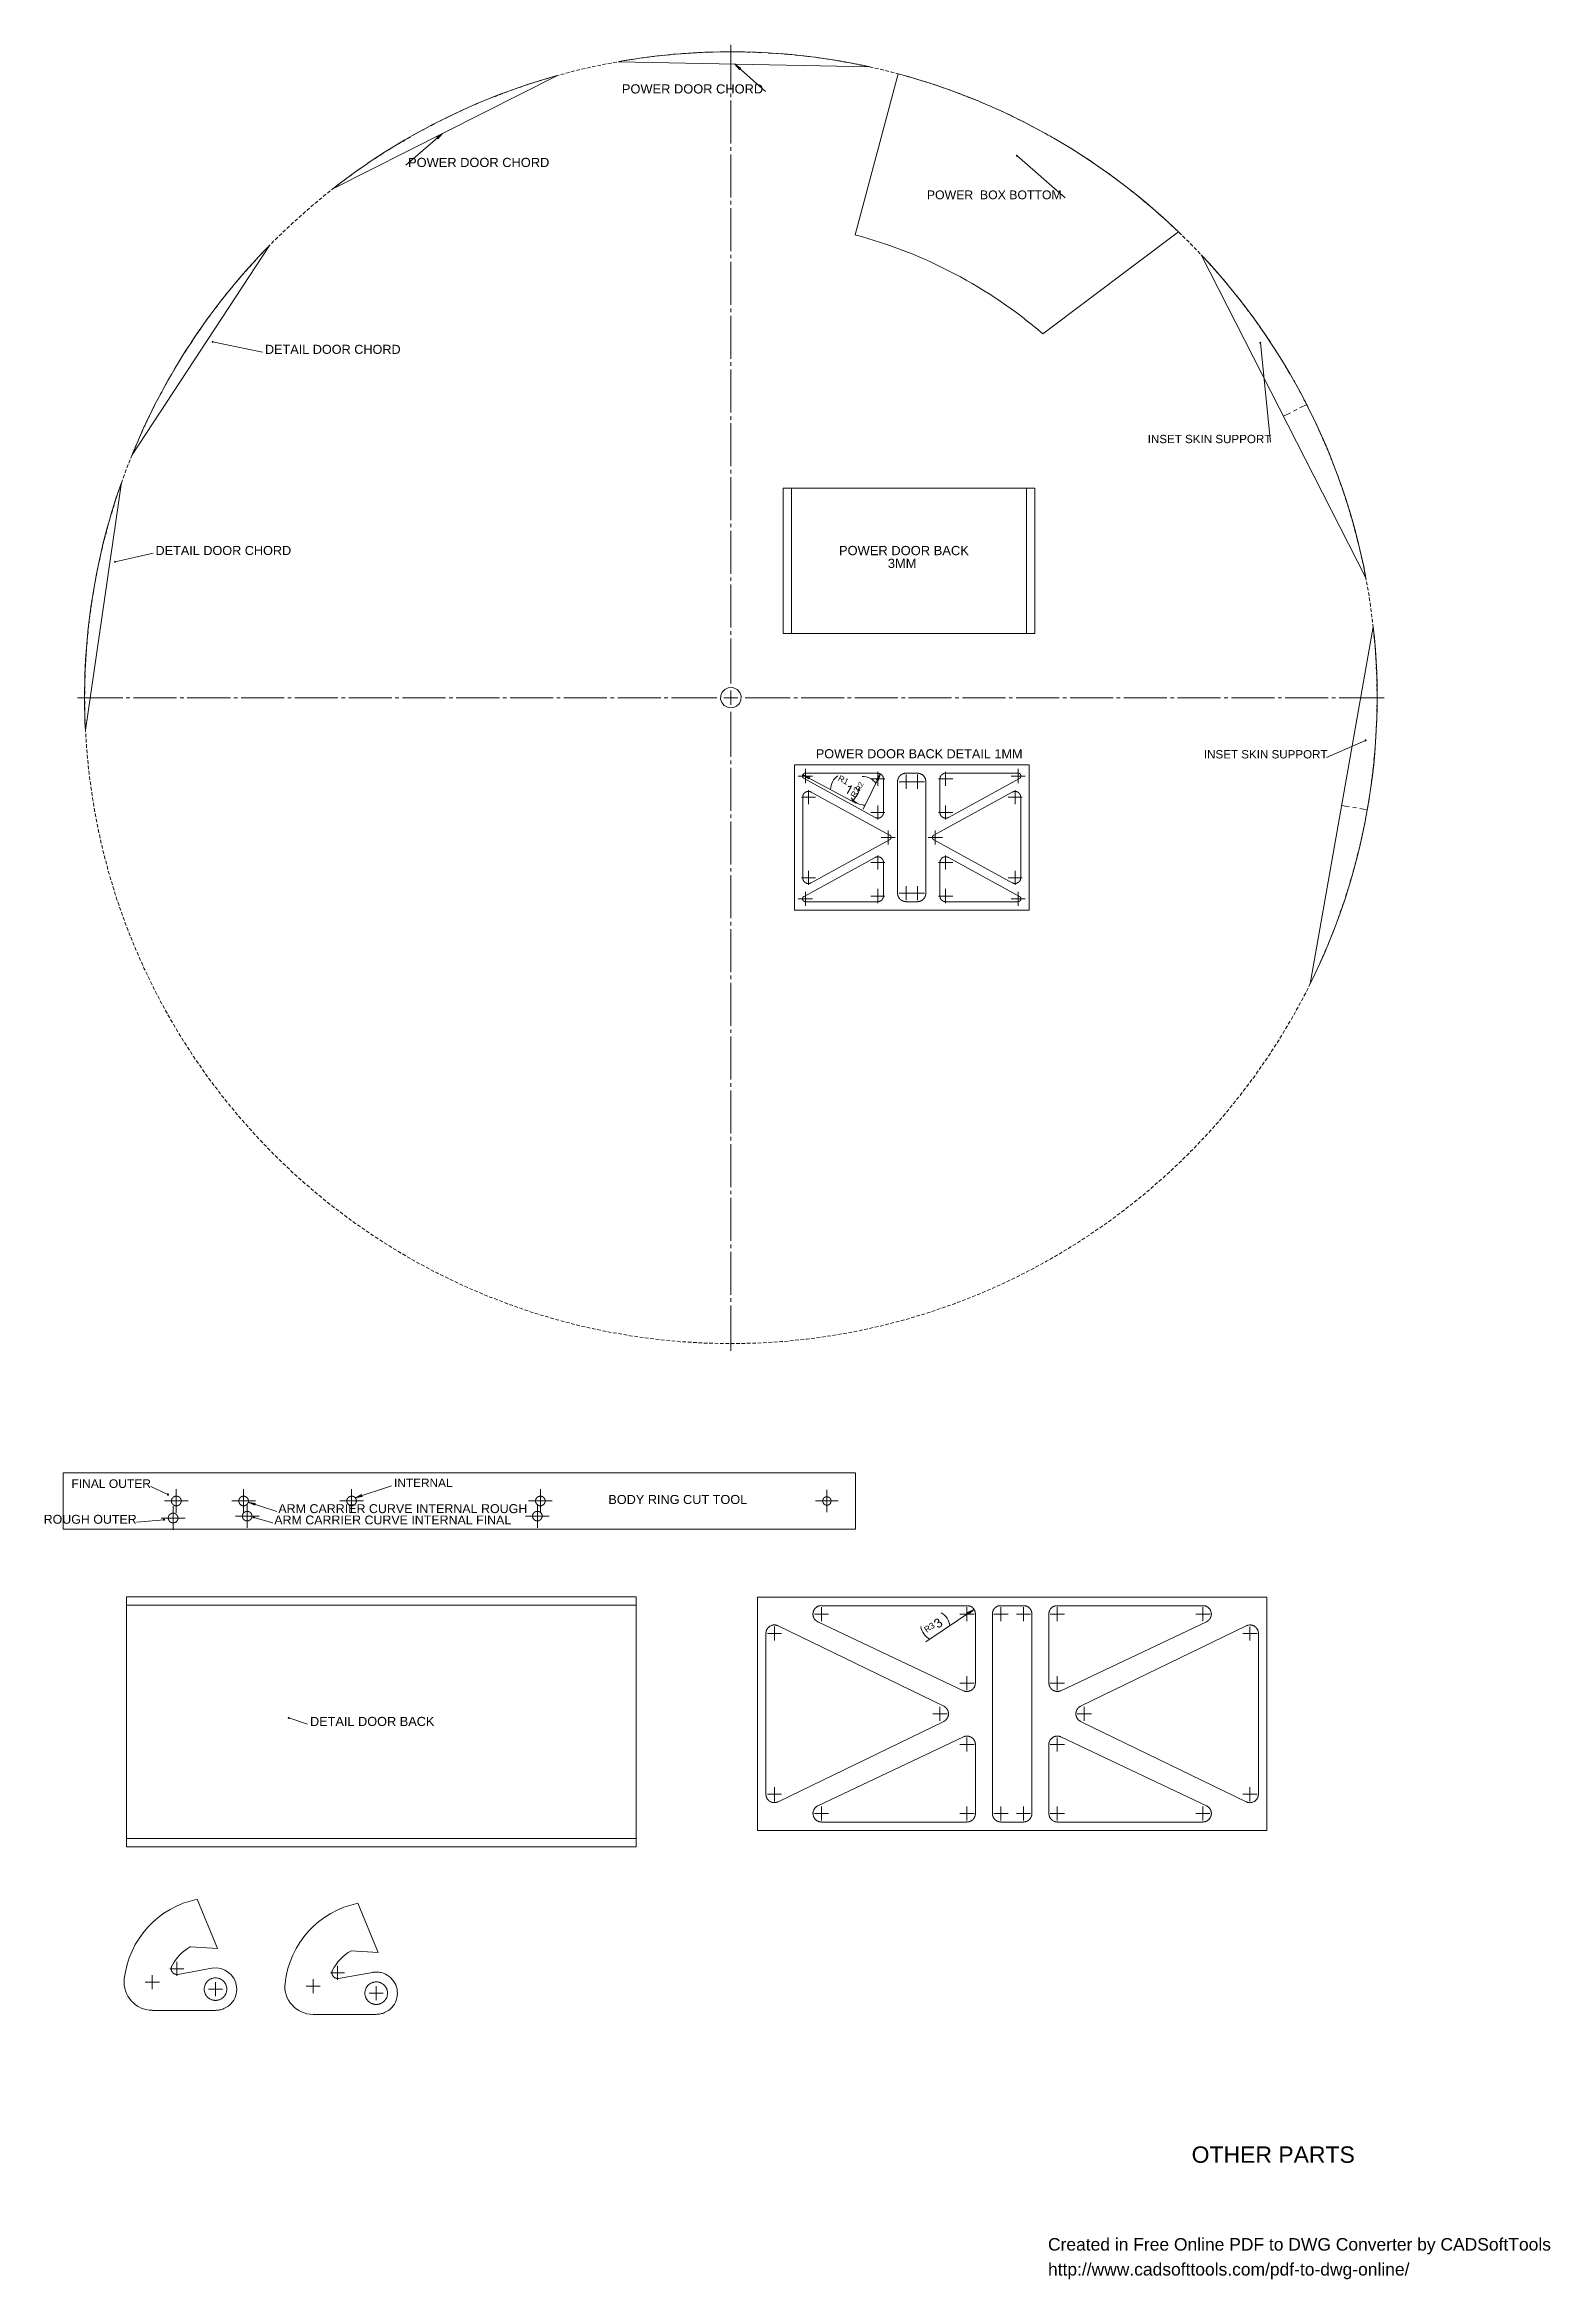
# Model space of a CAD drawing. Header units: millimetres. Extents: x 43 to 576, y 6 to 798.
import ezdxf

# ---------------------------------------------------------------- set-up
doc = ezdxf.new("R2010")
doc.units = ezdxf.units.MM
doc.header["$MEASUREMENT"] = 0
doc.layers.get('0').update_dxf_attribs({"linetype": 'CONTINUOUS'})
doc.layers.add('FE7728', color=7, linetype='CONTINUOUS')
doc.styles.add('Arial0', font='arial.ttf', dxfattribs={"height": 3.96})
doc.styles.add('FE77B8', font='Arial.ttf')

msp = doc.modelspace()

# ---------------------------------------------------------------- texts
at = {"color": 0, "true_color": 0x000007, "style": 'Arial0'}
for s, height, p in [('POWER DOOR CHORD', 3.255, (246.99, 780.43)), ('POWER DOOR CHORD', 3.255, (171.27, 754.37)), ('POWER  BOX BOTTOM', 3.106, (355.01, 742.96)), ('DETAIL DOOR CHORD', 3.2079, (120.58, 688.17)), ('INSET SKIN SUPPORT', 2.9384, (433.21, 656.53)), ('DETAIL DOOR CHORD', 3.208, (81.81, 616.9)), ('POWER DOOR BACK', 3.2766, (323.85, 616.84)), ('3MM', 3.282, (341.15, 612.31)), ('POWER DOOR BACK DETAIL 1MM', 3.2087, (315.66, 544.88)), ('INSET SKIN SUPPORT', 2.9383, (453.11, 544.82)), ('FINAL OUTER', 3.0512, (52.03, 286.33)), ('INTERNAL', 3, (166.29, 286.65)), ('ARM CARRIER CURVE INTERNAL ROUGH', 3.1563, (125.31, 277.42)), ('BODY RING CUT TOOL', 3.2174, (242.18, 280.63)), ('ROUGH OUTER', 3.1432, (42.21, 273.65)), ('ARM CARRIER CURVE INTERNAL FINAL', 3.1432, (123.88, 273.42)), ('DETAIL DOOR BACK', 3.2255, (136.52, 201.99)), ('OTHER PARTS', 5.8187, (448.76, 47.21))]:
    msp.add_text(s, height=height, dxfattribs=at).set_placement(p)
for s, height, rotation, p in [('R1', 2.109, 331.94617, (323.29, 537.15)), ('R2', 2.106, 62.92583, (329.71, 530.7)), ('R2', 1.816, 62.92583, (331.23, 533.01)), ('R3', 2.112, 34.02473, (354.91, 235))]:
    msp.add_text(s, height=height, rotation=rotation, dxfattribs=at).set_placement(p)

# ---------------------------------------------------------------- blocks, each defined once
blk = doc.blocks.new('FB4460')
at = {"layer": 'FE7728', "color": 0, "true_color": 0x000001, "style": 'FE77B8'}
for s, p in [('Created in Free Online PDF to DWG Converter by CADSoftTools', (0, 0)), ('http://www.cadsofttools.com/pdf-to-dwg-online/', (0, -2))]:
    blk.add_text(s, height=1, dxfattribs=at).set_placement(p)

# ---------------------------------------------------------------- hatches: boundary and pattern name
at = {"true_color": 0x000007}
for points in [[(286.93, 790.84), (289, 789.4), (288.6, 788.95)], [(183.49, 766.28), (181.81, 764.42), (181.39, 764.89)], [(86.4, 283.89), (86.44, 283.99), (86.4, 284.06), (86.37, 284.12), (86.31, 284.16), (86.24, 284.19), (86.14, 284.19), (86.11, 284.16), (86.04, 284.09), (86.04, 283.92), (86.07, 283.86), (86.14, 283.79), (86.21, 283.79), (86.31, 283.79), (86.37, 283.82), (86.4, 283.89), (86.21, 283.99)], [(114.65, 281.28), (117.14, 280.81), (116.94, 280.22)], [(152.53, 282.87), (154.81, 283.96), (155.01, 283.36)], [(85.02, 275.12), (84.98, 275.22), (84.95, 275.26), (84.85, 275.32), (84.82, 275.32), (84.72, 275.29), (84.65, 275.22), (84.62, 275.16), (84.62, 275.09), (84.62, 275.03), (84.68, 274.96), (84.75, 274.93), (84.82, 274.93), (84.92, 274.93), (84.98, 274.99), (85.02, 275.03), (85.02, 275.12), (84.82, 275.09)], [(116.44, 275.95), (116.44, 275.85), (116.44, 275.79), (116.51, 275.72), (116.57, 275.69), (116.64, 275.69), (116.74, 275.69), (116.8, 275.75), (116.84, 275.82), (116.84, 275.92), (116.8, 275.98), (116.74, 276.05), (116.67, 276.08), (116.61, 276.08), (116.51, 276.05), (116.47, 276.02), (116.44, 275.95), (116.61, 275.89)]]:
    msp.add_hatch(color=0, dxfattribs=at).paths.add_polyline_path(points)
h = msp.add_hatch(color=0, dxfattribs=at)
edge = h.paths.add_edge_path()
edge.add_spline(control_points=[(386.69, 758.55), (386.54, 758.34), (386.8, 758.09), (387.02, 758.27), (387.02, 758.27), (387.17, 758.5), (386.9, 758.73), (386.69, 758.55)], knot_values=[0, 0, 0, 0, 0.125, 0.125, 0.125, 0.125, 1, 1, 1, 1], degree=3, periodic=0)
edge.add_line((386.69, 758.55), (386.83, 758.42))
edge.add_line((386.83, 758.42), (386.69, 758.55))
h = msp.add_hatch(color=0, dxfattribs=at)
edge = h.paths.add_edge_path()
edge.add_spline(control_points=[(101.85, 692.48), (101.82, 692.21), (102.18, 692.11), (102.27, 692.39), (102.27, 692.39), (102.3, 692.66), (101.94, 692.77), (101.85, 692.48)], knot_values=[0, 0, 0, 0, 0.125, 0.125, 0.125, 0.125, 1, 1, 1, 1], degree=3, periodic=0)
edge.add_line((101.85, 692.48), (102.05, 692.44))
edge.add_line((102.05, 692.44), (101.85, 692.48))
h = msp.add_hatch(color=0, dxfattribs=at)
edge = h.paths.add_edge_path()
edge.add_line((473.09, 692.26), (473.02, 692.24))
edge.add_line((473.02, 692.24), (472.96, 692.19))
edge.add_line((472.96, 692.19), (472.92, 692.11))
edge.add_line((472.92, 692.11), (472.92, 692.06))
edge.add_line((472.92, 692.06), (472.94, 691.96))
edge.add_line((472.94, 691.96), (472.99, 691.91))
edge.add_line((472.99, 691.91), (473.04, 691.86))
edge.add_line((473.04, 691.86), (473.14, 691.86))
edge.add_spline(control_points=[(473.14, 691.86), (473.42, 691.9), (473.37, 692.29), (473.09, 692.26)], knot_values=[0, 0, 0, 0, 1, 1, 1, 1], degree=3, periodic=0)
edge.add_line((473.09, 692.26), (473.11, 692.08))
edge.add_line((473.11, 692.08), (473.09, 692.26))
h = msp.add_hatch(color=0, dxfattribs=at)
edge = h.paths.add_edge_path()
edge.add_line((67.28, 614.51), (67.3, 614.42))
edge.add_line((67.3, 614.42), (67.37, 614.37))
edge.add_line((67.37, 614.37), (67.45, 614.34))
edge.add_line((67.45, 614.34), (67.52, 614.34))
edge.add_line((67.52, 614.34), (67.6, 614.37))
edge.add_line((67.6, 614.37), (67.65, 614.44))
edge.add_line((67.65, 614.44), (67.68, 614.51))
edge.add_line((67.68, 614.51), (67.68, 614.59))
edge.add_spline(control_points=[(67.68, 614.59), (67.57, 614.89), (67.25, 614.75), (67.28, 614.51)], knot_values=[0, 0, 0, 0, 1, 1, 1, 1], degree=3, periodic=0)
edge.add_line((67.28, 614.51), (67.48, 614.54))
edge.add_line((67.48, 614.54), (67.28, 614.51))
h = msp.add_hatch(color=0, dxfattribs=at)
edge = h.paths.add_edge_path()
edge.add_line((510.59, 551.27), (510.54, 551.32))
edge.add_line((510.54, 551.32), (510.49, 551.37))
edge.add_line((510.49, 551.37), (510.31, 551.37))
edge.add_line((510.31, 551.37), (510.24, 551.32))
edge.add_line((510.24, 551.32), (510.21, 551.24))
edge.add_line((510.21, 551.24), (510.19, 551.18))
edge.add_line((510.19, 551.18), (510.21, 551.09))
edge.add_spline(control_points=[(510.21, 551.09), (510.34, 550.86), (510.69, 551.01), (510.59, 551.27)], knot_values=[0, 0, 0, 0, 1, 1, 1, 1], degree=3, periodic=0)
edge.add_line((510.59, 551.27), (510.39, 551.18))
edge.add_line((510.39, 551.18), (510.59, 551.27))
h = msp.add_hatch(color=0, dxfattribs=at)
edge = h.paths.add_edge_path()
edge.add_line((326.99, 532.22), (326.63, 532.42))
edge.add_line((326.63, 532.42), (327.85, 534.72))
edge.add_spline(control_points=[(327.85, 534.72), (327.72, 534.68), (327.57, 534.65), (327.39, 534.65), (327.39, 534.65), (327.19, 534.65), (327.04, 534.65), (326.91, 534.67)], knot_values=[0, 0, 0, 0, 0.125, 0.125, 0.125, 0.125, 1, 1, 1, 1], degree=3, periodic=0)
edge.add_line((326.91, 534.67), (327.09, 535.02))
edge.add_spline(control_points=[(327.09, 535.02), (327.34, 535), (327.59, 535.03), (327.8, 535.08), (327.8, 535.08), (328.04, 535.13), (328.2, 535.21), (328.33, 535.3)], knot_values=[0, 0, 0, 0, 0.125, 0.125, 0.125, 0.125, 1, 1, 1, 1], degree=3, periodic=0)
edge.add_line((328.33, 535.3), (328.56, 535.18))
edge.add_line((328.56, 535.18), (326.99, 532.22))
h = msp.add_hatch(color=0, dxfattribs=at)
edge = h.paths.add_edge_path()
edge.add_line((358.52, 237.22), (358.82, 237.48))
edge.add_spline(control_points=[(358.82, 237.48), (358.98, 237.31), (359.15, 237.25), (359.31, 237.22), (359.31, 237.22), (359.44, 237.18), (359.58, 237.22), (359.71, 237.31), (359.71, 237.31), (359.87, 237.41), (359.97, 237.58), (360.01, 237.74), (360.01, 237.74), (360.04, 237.94), (360.01, 238.11), (359.91, 238.27), (359.91, 238.27), (359.81, 238.44), (359.68, 238.54), (359.48, 238.57), (359.48, 238.57), (359.31, 238.6), (359.15, 238.57), (359.01, 238.44), (359.01, 238.44), (358.95, 238.41), (358.85, 238.34), (358.78, 238.24)], knot_values=[0, 0, 0, 0, 0.035714, 0.035714, 0.035714, 0.035714, 0.071429, 0.071429, 0.071429, 0.071429, 0.107143, 0.107143, 0.107143, 0.107143, 0.142857, 0.142857, 0.142857, 0.142857, 0.178571, 0.178571, 0.178571, 0.178571, 0.214286, 0.214286, 0.214286, 0.214286, 1, 1, 1, 1], degree=3, periodic=0)
edge.add_line((358.78, 238.24), (358.62, 238.57))
edge.add_spline(control_points=[(358.62, 238.57), (358.65, 238.57), (358.68, 238.6), (358.68, 238.6), (358.68, 238.6), (358.82, 238.7), (358.92, 238.84), (358.98, 238.97), (358.98, 238.97), (359.05, 239.13), (359.05, 239.3), (358.95, 239.46), (358.95, 239.46), (358.85, 239.56), (358.75, 239.66), (358.58, 239.66), (358.58, 239.66), (358.45, 239.7), (358.32, 239.66), (358.19, 239.56), (358.19, 239.56), (358.06, 239.5), (357.99, 239.37), (357.96, 239.23), (357.96, 239.23), (357.92, 239.1), (357.92, 238.94), (358.02, 238.74)], knot_values=[0, 0, 0, 0, 0.035714, 0.035714, 0.035714, 0.035714, 0.071429, 0.071429, 0.071429, 0.071429, 0.107143, 0.107143, 0.107143, 0.107143, 0.142857, 0.142857, 0.142857, 0.142857, 0.178571, 0.178571, 0.178571, 0.178571, 0.214286, 0.214286, 0.214286, 0.214286, 1, 1, 1, 1], degree=3, periodic=0)
edge.add_line((358.02, 238.74), (357.66, 238.57))
edge.add_spline(control_points=[(357.66, 238.57), (357.53, 238.84), (357.49, 239.07), (357.56, 239.3), (357.56, 239.3), (357.63, 239.53), (357.79, 239.7), (357.99, 239.86), (357.99, 239.86), (358.15, 239.96), (358.32, 240.03), (358.49, 240.03), (358.49, 240.03), (358.65, 240.06), (358.82, 240.03), (358.95, 239.96), (358.95, 239.96), (359.08, 239.89), (359.21, 239.8), (359.28, 239.66), (359.28, 239.66), (359.38, 239.56), (359.41, 239.43), (359.41, 239.3), (359.41, 239.3), (359.41, 239.13), (359.38, 239), (359.28, 238.87), (359.28, 238.87), (359.48, 238.94), (359.64, 238.94), (359.81, 238.87), (359.81, 238.87), (360.01, 238.84), (360.14, 238.7), (360.27, 238.54), (360.27, 238.54), (360.44, 238.27), (360.47, 238.01), (360.4, 237.74), (360.4, 237.74), (360.34, 237.45), (360.17, 237.22), (359.91, 237.05), (359.91, 237.05), (359.68, 236.88), (359.41, 236.82), (359.15, 236.85), (359.15, 236.85), (358.92, 236.88), (358.68, 237.02), (358.52, 237.22)], knot_values=[0, 0, 0, 0, 0.019231, 0.019231, 0.019231, 0.019231, 0.038462, 0.038462, 0.038462, 0.038462, 0.057692, 0.057692, 0.057692, 0.057692, 0.076923, 0.076923, 0.076923, 0.076923, 0.096154, 0.096154, 0.096154, 0.096154, 0.115385, 0.115385, 0.115385, 0.115385, 0.134615, 0.134615, 0.134615, 0.134615, 0.153846, 0.153846, 0.153846, 0.153846, 0.173077, 0.173077, 0.173077, 0.173077, 0.192308, 0.192308, 0.192308, 0.192308, 0.211538, 0.211538, 0.211538, 0.211538, 0.230769, 0.230769, 0.230769, 0.230769, 1, 1, 1, 1], degree=3, periodic=0)
h = msp.add_hatch(color=0, dxfattribs=at)
edge = h.paths.add_edge_path()
edge.add_spline(control_points=[(128.85, 204.93), (128.81, 204.66), (129.11, 204.57), (129.28, 204.8), (129.28, 204.8), (129.31, 205.09), (128.98, 205.16), (128.85, 204.93)], knot_values=[0, 0, 0, 0, 0.125, 0.125, 0.125, 0.125, 1, 1, 1, 1], degree=3, periodic=0)
edge.add_line((128.85, 204.93), (129.04, 204.86))
edge.add_line((129.04, 204.86), (128.85, 204.93))

# ---------------------------------------------------------------- linework, layer by layer
at = {"color": 0, "linetype": 'Continuous', "lineweight": 20, "true_color": 0x000007}
for p, q in [((144.62, 746.63), (224.23, 786.84)), ((245.75, 791.7), (334.9, 789.83)), ((329.56, 730.35), (344.84, 787.41)), ((386.69, 758.55), (386.83, 758.42)), ((386.69, 758.55), (386.83, 758.42)), ((403.97, 743.5), (386.83, 758.42)), ((420.41, 751.29), (420.11, 751.52)), ((421.92, 750.13), (420.92, 750.91)), ((423.44, 748.98), (422.43, 749.75)), ((424.98, 747.83), (423.95, 748.6)), ((426.5, 746.68), (425.47, 747.45)), ((427.26, 746.08), (426.99, 746.3)), ((427.97, 745.52), (427.26, 746.08)), ((429.46, 744.28), (428.48, 745.11)), ((430.91, 743.07), (429.94, 743.88)), ((432.4, 741.86), (431.41, 742.67)), ((433.86, 740.66), (432.88, 741.47)), ((435.3, 739.42), (434.35, 740.26)), ((436.72, 738.14), (435.79, 738.99)), ((438.16, 736.87), (437.2, 737.71)), ((439.58, 735.63), (438.62, 736.45)), ((444.13, 731.41), (396.06, 695.29)), ((440.95, 734.4), (440.06, 735.2)), ((441, 734.35), (440.95, 734.4)), ((442.38, 733.01), (441.47, 733.91)), ((443.75, 731.71), (442.84, 732.6)), ((445.12, 730.4), (444.21, 731.26)), ((446.49, 729.06), (445.58, 729.95)), ((447.44, 728.17), (446.97, 728.63)), ((447.85, 727.72), (447.44, 728.17)), ((449.17, 726.35), (448.3, 727.26)), ((450.5, 724.98), (449.62, 725.9)), ((451.82, 723.6), (450.94, 724.53)), ((452.15, 723.29), (510.49, 608.83)), ((453.13, 722.25), (452.27, 723.16)), ((453.66, 721.7), (453.57, 721.78)), ((454.42, 720.82), (453.66, 721.7)), ((455.69, 719.4), (454.85, 720.36)), ((456.96, 718), (456.1, 718.94)), ((458.22, 716.54), (457.38, 717.5)), ((459.49, 715.13), (458.65, 716.08)), ((460.7, 713.66), (459.91, 714.64)), ((461.91, 712.19), (461.12, 713.18)), ((463.12, 710.72), (462.32, 711.69)), ((464.32, 709.25), (463.51, 710.22)), ((465.3, 708.04), (464.72, 708.75)), ((465.53, 707.76), (465.3, 708.04)), ((466.67, 706.24), (465.91, 707.26)), ((467.81, 704.71), (467.05, 705.72)), ((468.96, 703.21), (468.19, 704.2)), ((470.13, 701.69), (469.34, 702.7)), ((470.74, 700.86), (470.51, 701.18)), ((471.25, 700.13), (470.74, 700.86)), ((472.33, 698.58), (471.6, 699.6)), ((473.44, 697.01), (472.69, 698.07)), ((101.85, 692.48), (102.05, 692.44)), ((101.85, 692.48), (102.05, 692.44)), ((473.09, 692.26), (473.11, 692.08)), ((473.09, 692.26), (473.11, 692.08)), ((474.51, 695.47), (473.78, 696.49)), ((475.6, 693.9), (474.88, 694.94)), ((476.65, 692.31), (475.97, 693.37)), ((477.67, 690.71), (476.99, 691.76)), ((478.7, 689.08), (478.02, 690.14)), ((479.72, 687.48), (479.04, 688.56)), ((480.73, 685.91), (480.07, 686.95)), ((480.75, 685.88), (480.73, 685.91)), ((481.71, 684.24), (481.08, 685.31)), ((482.68, 682.58), (482.04, 683.69)), ((483.66, 680.95), (483, 682.04)), ((484.6, 679.31), (483.97, 680.42)), ((485.28, 678.17), (484.93, 678.76)), ((485.56, 677.66), (485.28, 678.17)), ((486.45, 675.97), (485.86, 677.09)), ((487.36, 674.3), (486.75, 675.41)), ((488.26, 672.61), (487.66, 673.74)), ((489.17, 670.92), (488.54, 672.05)), ((489.51, 670.25), (489.45, 670.38)), ((490.01, 669.24), (489.51, 670.25)), ((490.84, 667.52), (490.28, 668.66)), ((491.66, 665.8), (491.1, 666.94)), ((492.51, 664.09), (491.96, 665.23)), ((493.34, 662.37), (492.77, 663.51)), ((494.1, 660.64), (493.58, 661.79)), ((494.86, 658.88), (494.34, 660.04)), ((495.62, 657.15), (495.1, 658.3)), ((496.38, 655.39), (495.87, 656.55)), ((497.04, 653.92), (496.63, 654.81)), ((497.14, 653.66), (497.04, 653.92)), ((497.83, 651.87), (497.37, 653.06)), ((498.55, 650.1), (498.07, 651.27)), ((499.24, 648.31), (498.78, 649.5)), ((499.92, 646.54), (499.47, 647.72)), ((500.31, 645.57), (500.15, 645.95)), ((500.6, 644.76), (500.31, 645.57)), ((501.21, 642.95), (500.81, 644.16)), ((501.84, 641.15), (501.42, 642.36)), ((304.09, 640.59), (304.09, 589.08)), ((304.09, 640.59), (307.1, 640.59)), ((307.1, 640.59), (307.1, 589.08)), ((390.28, 640.59), (307.1, 640.59)), ((390.28, 640.59), (390.28, 589.08)), ((390.28, 640.59), (393.25, 640.59)), ((393.25, 589.08), (393.25, 640.59)), ((502.45, 639.37), (502.04, 640.57)), ((503.08, 637.56), (502.66, 638.74)), ((503.64, 635.74), (503.28, 636.95)), ((504.22, 633.92), (503.84, 635.13)), ((504.76, 632.1), (504.38, 633.31)), ((505.31, 630.27), (504.93, 631.48)), ((505.86, 628.45), (505.48, 629.66)), ((505.86, 628.43), (505.86, 628.45)), ((506.34, 626.6), (506, 627.82)), ((506.82, 624.74), (506.5, 625.98)), ((507.31, 622.91), (506.98, 624.13)), ((507.77, 621.07), (507.44, 622.3)), ((508.12, 619.75), (507.94, 620.46)), ((508.24, 619.22), (508.12, 619.75)), ((508.63, 617.37), (508.39, 618.59)), ((67.28, 614.51), (67.48, 614.54)), ((67.28, 614.51), (67.48, 614.54)), ((509.06, 615.5), (508.78, 616.72)), ((509.46, 613.63), (509.18, 614.89)), ((509.86, 611.78), (509.61, 613.02)), ((510.04, 611.02), (510.01, 611.17)), ((510.24, 609.91), (510.04, 611.02)), ((510.59, 608.02), (510.35, 609.28)), ((510.92, 606.17), (510.69, 607.41)), ((511.25, 604.28), (511.03, 605.53)), ((511.58, 602.4), (511.36, 603.64)), ((511.86, 600.51), (511.68, 601.79)), ((512.11, 598.63), (511.94, 599.9)), ((512.39, 596.74), (512.21, 597.98)), ((512.64, 594.86), (512.47, 596.11)), ((512.85, 593.22), (512.72, 594.23)), ((304.09, 589.08), (307.1, 589.08)), ((307.1, 589.08), (390.28, 589.08)), ((390.28, 589.08), (393.25, 589.08)), ((513.08, 591.43), (490.79, 464.94)), ((512.89, 592.97), (512.85, 593.22)), ((513.08, 591.07), (512.95, 592.34)), ((513.27, 589.18), (513.15, 590.44)), ((513.46, 587.28), (513.33, 588.56)), ((513.63, 585.38), (513.51, 586.64)), ((513.76, 584.29), (513.7, 584.75)), ((513.79, 583.49), (513.76, 584.29)), ((513.91, 581.58), (513.84, 582.85)), ((514.01, 579.67), (513.94, 580.95)), ((514.14, 577.77), (514.06, 579.04)), ((514.24, 575.87), (514.16, 577.14)), ((514.31, 573.97), (514.29, 575.22)), ((514.32, 572.05), (514.31, 573.32)), ((514.37, 570.15), (514.36, 571.42)), ((514.42, 568.24), (514.39, 569.52)), ((514.46, 566.34), (514.42, 567.62)), ((510.59, 551.27), (510.39, 551.18)), ((510.59, 551.27), (510.39, 551.18)), ((308.06, 491.05), (308.06, 542.59)), ((391.22, 542.59), (308.06, 542.59)), ((311.96, 538.59), (309.46, 538.59)), ((311.08, 539.05), (329.85, 529)), ((311.08, 539.05), (313.15, 537.6)), ((313.45, 538.14), (311.08, 539.05)), ((311.96, 538.59), (311.96, 541.09)), ((337.65, 539.58), (311.96, 539.58)), ((311.96, 538.59), (311.96, 536.06)), ((311.96, 538.59), (314.46, 538.59)), ((338.55, 539.35), (332.4, 526.86)), ((338.55, 539.35), (337.17, 537.25)), ((337.65, 537.56), (337.65, 540.06)), ((337.73, 536.98), (338.55, 539.35)), ((351.64, 539.58), (347.64, 539.58)), ((347.64, 536.57), (347.64, 539.07)), ((351.64, 536.57), (351.64, 539.07)), ((361.64, 537.56), (361.64, 540.06)), ((387.3, 539.58), (361.64, 539.58)), ((387.3, 538.59), (384.8, 538.59)), ((387.3, 538.59), (387.3, 541.09)), ((387.3, 538.59), (387.3, 536.06)), ((387.3, 538.59), (389.81, 538.59)), ((391.22, 542.59), (391.22, 491.05)), ((313.07, 531.13), (310.55, 531.13)), ((311.05, 531.13), (311.05, 502.51)), ((311.5, 537.7), (336.67, 523.92)), ((313.07, 531.13), (313.07, 533.63)), ((313.07, 531.13), (313.07, 528.63)), ((313.07, 531.13), (315.56, 531.13)), ((313.15, 537.6), (313.45, 538.14)), ((341.78, 517.68), (314.01, 532.88)), ((337.65, 537.56), (335.15, 537.56)), ((337.17, 537.25), (337.73, 536.98)), ((337.65, 537.56), (337.65, 535.07)), ((337.65, 537.56), (340.14, 537.56)), ((339.63, 525.67), (339.63, 537.56)), ((344.63, 536.57), (344.63, 497.07)), ((347.64, 536.57), (345.14, 536.57)), ((347.64, 536.57), (347.64, 534.07)), ((347.64, 536.57), (350.13, 536.57)), ((351.64, 536.57), (349.14, 536.57)), ((351.64, 536.57), (351.64, 534.07)), ((351.64, 536.57), (354.14, 536.57)), ((354.63, 497.07), (354.63, 536.57)), ((385.25, 532.88), (357.49, 517.68)), ((361.64, 537.56), (359.15, 537.56)), ((359.64, 537.56), (359.64, 525.67)), ((361.64, 537.56), (361.64, 535.07)), ((361.64, 537.56), (364.14, 537.56)), ((362.6, 523.92), (387.79, 537.7)), ((386.22, 531.13), (383.73, 531.13)), ((386.22, 531.13), (386.22, 533.63)), ((386.22, 531.13), (386.22, 528.63)), ((386.22, 531.13), (388.72, 531.13)), ((388.22, 502.51), (388.22, 531.13)), ((337.65, 525.67), (335.15, 525.67)), ((337.65, 525.67), (337.65, 528.17)), ((337.65, 525.67), (337.65, 523.17)), ((337.65, 525.67), (340.14, 525.67)), ((361.64, 525.67), (359.15, 525.67)), ((361.64, 525.67), (361.64, 528.17)), ((361.64, 525.67), (361.64, 523.17)), ((361.64, 525.67), (364.14, 525.67)), ((314.01, 500.74), (341.78, 515.93)), ((341.3, 516.82), (338.8, 516.82)), ((341.3, 516.82), (341.3, 519.32)), ((341.3, 516.82), (341.3, 514.32)), ((341.3, 516.82), (343.8, 516.82)), ((357.96, 516.82), (355.46, 516.82)), ((357.49, 515.93), (385.25, 500.74)), ((357.96, 516.82), (357.96, 519.32)), ((357.96, 516.82), (357.96, 514.32)), ((357.96, 516.82), (360.49, 516.82)), ((336.67, 509.73), (311.5, 495.95)), ((337.65, 507.97), (335.15, 507.97)), ((337.65, 507.97), (337.65, 510.47)), ((337.65, 507.97), (337.65, 505.48)), ((337.65, 507.97), (340.14, 507.97)), ((339.63, 496.05), (339.63, 507.97)), ((361.64, 507.97), (359.15, 507.97)), ((359.64, 507.97), (359.64, 496.05)), ((361.64, 507.97), (361.64, 510.47)), ((361.64, 507.97), (361.64, 505.48)), ((361.64, 507.97), (364.14, 507.97)), ((387.79, 495.95), (362.6, 509.73)), ((313.07, 502.51), (310.55, 502.51)), ((313.07, 502.51), (313.07, 505.01)), ((313.07, 502.51), (313.07, 499.98)), ((313.07, 502.51), (315.56, 502.51)), ((347.64, 497.07), (347.64, 499.57)), ((351.64, 497.07), (351.64, 499.57)), ((386.22, 502.51), (383.73, 502.51)), ((386.22, 502.51), (386.22, 505.01)), ((386.22, 502.51), (386.22, 499.98)), ((386.22, 502.51), (388.72, 502.51)), ((308.06, 491.05), (391.22, 491.05)), ((311.96, 495.06), (309.46, 495.06)), ((310.97, 495.2), (310.95, 495.2)), ((311.81, 494.08), (311.81, 494.06)), ((311.96, 495.06), (311.96, 497.55)), ((311.96, 495.06), (311.96, 492.56)), ((311.96, 495.06), (314.46, 495.06)), ((311.96, 494.06), (337.65, 494.06)), ((337.65, 496.05), (335.15, 496.05)), ((337.65, 496.05), (337.65, 498.58)), ((337.65, 496.05), (337.65, 493.55)), ((337.65, 496.05), (340.14, 496.05)), ((347.64, 497.07), (345.14, 497.07)), ((347.64, 497.07), (347.64, 494.58)), ((347.64, 497.07), (350.13, 497.07)), ((347.64, 494.06), (351.64, 494.06)), ((351.64, 497.07), (349.14, 497.07)), ((351.64, 497.07), (351.64, 494.58)), ((351.64, 497.07), (354.14, 497.07)), ((361.64, 496.05), (359.15, 496.05)), ((361.64, 496.05), (361.64, 498.58)), ((361.64, 496.05), (361.64, 493.55)), ((361.64, 496.05), (364.14, 496.05)), ((361.64, 494.06), (387.3, 494.06)), ((387.3, 495.06), (384.8, 495.06)), ((387.3, 495.06), (387.3, 497.55)), ((387.3, 495.06), (387.3, 492.56)), ((387.3, 495.06), (389.81, 495.06)), ((387.3, 494.06), (387.3, 494.08))]:
    msp.add_line(p, q, dxfattribs=at)
at = {"color": 0, "linetype": 'Continuous', "lineweight": 9, "true_color": 0x000007}
for p, q in [((73.5, 652.4), (122.16, 726.56)), ((57, 554.78), (69.73, 642.54)), ((514.36, 561.23), (514.39, 562.49)), ((514.39, 563.15), (514.42, 564.41)), ((514.42, 565.04), (514.46, 566.33)), ((514.06, 553.62), (514.16, 554.88)), ((514.16, 555.51), (514.26, 556.8)), ((514.29, 557.43), (514.32, 558.68)), ((514.32, 559.31), (514.32, 560.6)), ((513.53, 546.01), (513.63, 547.27)), ((513.7, 547.9), (513.76, 548.36)), ((513.76, 548.36), (513.79, 549.16)), ((513.83, 549.79), (513.93, 551.08)), ((513.96, 551.7), (514.03, 552.96)), ((512.74, 538.44), (512.87, 539.43)), ((512.87, 539.43), (512.9, 539.7)), ((512.97, 540.32), (513.1, 541.58)), ((513.17, 542.21), (513.27, 543.5)), ((513.33, 544.1), (513.46, 545.39)), ((511.68, 530.86), (511.88, 532.15)), ((511.94, 532.78), (512.11, 534.04)), ((512.21, 534.67), (512.41, 535.93)), ((512.47, 536.55), (512.64, 537.78)), ((510.06, 521.67), (510.22, 522.73)), ((510.35, 523.39), (510.59, 524.61)), ((510.69, 525.27), (510.92, 526.5)), ((511.05, 527.13), (511.25, 528.38)), ((511.35, 529.01), (511.58, 530.27)), ((508.37, 514.06), (508.63, 515.28)), ((508.8, 515.91), (509.06, 517.14)), ((509.2, 517.8), (509.46, 519.02)), ((509.59, 519.65), (509.86, 520.87)), ((510.02, 521.5), (510.06, 521.67)), ((506.52, 506.68), (506.82, 507.91)), ((506.98, 508.5), (507.31, 509.73)), ((507.44, 510.35), (507.77, 511.58)), ((507.94, 512.21), (508.14, 512.9)), ((508.14, 512.9), (508.24, 513.43)), ((504.4, 499.34), (504.76, 500.56)), ((504.93, 501.16), (505.29, 502.38)), ((505.49, 502.98), (505.86, 504.2)), ((505.86, 504.2), (505.86, 504.23)), ((506.02, 504.83), (506.35, 506.05)), ((501.42, 490.31), (501.82, 491.5)), ((502.05, 492.09), (502.45, 493.29)), ((502.68, 493.91), (503.08, 495.1)), ((503.28, 495.7), (503.64, 496.92)), ((503.84, 497.52), (504.2, 498.74)), ((498.74, 483.16), (499.24, 484.32)), ((499.47, 484.92), (499.93, 486.11)), ((500.17, 486.7), (500.3, 487.1)), ((500.3, 487.1), (500.56, 487.89)), ((500.79, 488.52), (501.22, 489.68)), ((495.1, 474.36), (495.63, 475.52)), ((495.87, 476.12), (496.39, 477.27)), ((496.63, 477.87), (497.06, 478.76)), ((497.06, 478.76), (497.12, 479.03)), ((497.35, 479.62), (497.82, 480.81)), ((498.05, 481.41), (498.51, 482.57)), ((491.93, 467.42), (492.49, 468.57)), ((492.76, 469.14), (493.32, 470.3)), ((493.58, 470.86), (494.11, 472.05)), ((494.34, 472.61), (494.87, 473.77)), ((487.63, 458.92), (488.22, 460.04)), ((488.52, 460.6), (489.15, 461.73)), ((489.45, 462.29), (489.51, 462.42)), ((489.51, 462.42), (489.98, 463.41)), ((490.28, 463.98), (490.8, 465.13)), ((491.1, 465.7), (491.66, 466.85)), ((483, 450.61), (483.63, 451.7)), ((483.96, 452.27), (484.62, 453.36)), ((484.95, 453.89), (485.28, 454.52)), ((485.28, 454.52), (485.54, 455.01)), ((485.84, 455.57), (486.47, 456.7)), ((486.77, 457.23), (487.33, 458.35)), ((478, 442.51), (478.7, 443.57)), ((479.03, 444.1), (479.72, 445.15)), ((480.05, 445.68), (480.75, 446.74)), ((480.75, 446.74), (480.75, 446.78)), ((481.08, 447.34), (481.71, 448.43)), ((482.04, 448.96), (482.7, 450.05)), ((472.71, 434.6), (473.4, 435.63)), ((473.77, 436.16), (474.5, 437.22)), ((474.86, 437.71), (475.59, 438.77)), ((475.95, 439.3), (476.65, 440.36)), ((476.98, 440.89), (477.67, 441.98)), ((467.05, 426.93), (467.81, 427.95)), ((468.18, 428.45), (468.97, 429.47)), ((469.34, 429.97), (470.13, 431)), ((470.49, 431.46), (470.76, 431.79)), ((470.76, 431.79), (471.22, 432.52)), ((471.59, 433.05), (472.31, 434.07)), ((461.1, 419.48), (461.89, 420.48)), ((462.29, 420.97), (463.12, 421.93)), ((463.51, 422.43), (464.31, 423.42)), ((464.7, 423.92), (465.33, 424.64)), ((465.33, 424.64), (465.53, 424.91)), ((465.9, 425.41), (466.66, 426.4)), ((453.66, 410.95), (454.42, 411.81)), ((454.81, 412.31), (455.67, 413.23)), ((456.1, 413.73), (456.93, 414.69)), ((457.36, 415.15), (458.22, 416.11)), ((458.65, 416.57), (459.48, 417.53)), ((459.87, 418), (460.7, 418.99)), ((446.94, 404.04), (447.4, 404.47)), ((447.4, 404.47), (447.83, 404.93)), ((448.3, 405.39), (449.19, 406.29)), ((449.62, 406.78), (450.48, 407.68)), ((450.94, 408.14), (451.8, 409.06)), ((452.23, 409.53), (453.13, 410.42)), ((453.59, 410.88), (453.66, 410.95)), ((438.64, 396.2), (439.56, 397.06)), ((440.06, 397.49), (440.95, 398.25)), ((440.95, 398.25), (441.02, 398.31)), ((441.45, 398.74), (442.38, 399.64)), ((442.84, 400.07), (443.73, 400.96)), ((444.2, 401.39), (445.12, 402.28)), ((445.58, 402.71), (446.48, 403.61)), ((428.45, 387.56), (429.44, 388.36)), ((429.94, 388.79), (430.9, 389.58)), ((431.43, 389.98), (432.39, 390.8)), ((432.88, 391.2), (433.87, 392)), ((434.37, 392.43), (435.3, 393.25)), ((435.76, 393.68), (436.72, 394.51)), ((437.18, 394.94), (438.14, 395.77)), ((417.8, 379.56), (418.82, 380.29)), ((419.35, 380.65), (420.11, 381.18)), ((420.11, 381.18), (420.38, 381.38)), ((420.91, 381.77), (421.9, 382.53)), ((422.43, 382.93), (423.42, 383.69)), ((423.95, 384.06), (424.94, 384.82)), ((425.47, 385.21), (426.46, 386.01)), ((426.96, 386.37), (427.26, 386.6)), ((427.26, 386.6), (427.95, 387.17)), ((329.77, 291.73), (49.16, 291.73)), ((49.16, 291.73), (49.16, 271.72)), ((329.77, 271.72), (329.77, 291.73)), ((90.87, 281.71), (90.9, 281.71)), ((114.69, 281.71), (114.72, 281.71)), ((219.78, 281.71), (219.82, 281.71)), ((321.04, 281.71), (321.07, 281.71)), ((49.16, 271.72), (329.77, 271.72)), ((89.75, 275.65), (89.78, 275.65)), ((218.72, 276.35), (218.76, 276.35)), ((252, 247.8), (71.58, 247.8)), ((71.58, 247.8), (71.58, 244.79)), ((252, 247.8), (252, 244.79)), ((294.97, 247.64), (475.42, 247.64)), ((294.97, 247.64), (294.97, 164.94)), ((475.42, 164.94), (475.42, 247.64)), ((252, 244.79), (71.58, 244.79)), ((71.58, 244.79), (71.58, 162.12)), ((252, 162.12), (252, 244.79)), ((317.67, 241.65), (315.15, 241.65)), ((316.37, 238.94), (367.91, 214.49)), ((369.2, 244.62), (317.67, 244.62)), ((317.67, 241.65), (317.67, 244.13)), ((317.67, 241.65), (317.67, 239.13)), ((317.67, 241.65), (320.15, 241.65)), ((371.68, 243.3), (354.68, 231.76)), ((369.2, 241.65), (366.69, 241.65)), ((369.2, 241.65), (369.2, 244.13)), ((369.2, 241.65), (369.2, 239.13)), ((369.2, 241.65), (371.72, 241.65)), ((371.68, 243.3), (369.43, 242.18)), ((369.43, 242.18), (369.8, 241.65)), ((369.8, 241.65), (371.68, 243.3)), ((372.21, 217.2), (372.21, 241.65)), ((378.2, 241.65), (378.2, 170.96)), ((381.21, 241.65), (378.7, 241.65)), ((389.18, 244.62), (381.21, 244.62)), ((381.21, 241.65), (381.21, 244.13)), ((381.21, 241.65), (381.21, 239.13)), ((381.21, 241.65), (383.73, 241.65)), ((389.18, 241.65), (386.7, 241.65)), ((389.18, 241.65), (389.18, 244.13)), ((389.18, 241.65), (389.18, 239.13)), ((389.18, 241.65), (391.73, 241.65)), ((392.19, 170.96), (392.19, 241.65)), ((398.21, 241.65), (398.21, 217.2)), ((401.19, 241.65), (398.71, 241.65)), ((401.19, 241.65), (401.19, 244.13)), ((401.19, 241.65), (401.19, 239.13)), ((401.19, 241.65), (403.71, 241.65)), ((402.48, 214.49), (454.02, 238.94)), ((452.76, 241.65), (450.25, 241.65)), ((452.76, 241.65), (452.76, 244.13)), ((452.76, 241.65), (452.76, 239.13)), ((452.76, 241.65), (455.24, 241.65)), ((297.98, 234.77), (297.98, 177.84)), ((300.99, 234.77), (298.51, 234.77)), ((300.99, 234.77), (300.99, 237.28)), ((300.99, 234.77), (300.99, 232.29)), ((300.99, 234.77), (303.51, 234.77)), ((360.97, 209), (302.32, 237.48)), ((468.11, 237.48), (409.46, 209)), ((469.4, 234.77), (466.92, 234.77)), ((469.4, 234.77), (469.4, 237.28)), ((469.4, 234.77), (469.4, 232.29)), ((469.4, 234.77), (471.92, 234.77)), ((472.41, 177.84), (472.41, 234.77)), ((369.2, 217.2), (366.69, 217.2)), ((369.2, 217.2), (369.2, 219.68)), ((369.2, 217.2), (369.2, 214.69)), ((369.2, 217.2), (371.72, 217.2)), ((401.19, 217.2), (398.71, 217.2)), ((401.19, 217.2), (401.19, 219.68)), ((401.19, 217.2), (401.19, 214.69)), ((401.19, 217.2), (403.71, 217.2)), ((359.64, 206.29), (357.13, 206.29)), ((359.64, 206.29), (359.64, 208.8)), ((359.64, 206.29), (359.64, 203.8)), ((359.64, 206.29), (362.16, 206.29)), ((410.75, 206.29), (408.24, 206.29)), ((410.75, 206.29), (410.75, 208.8)), ((410.75, 206.29), (410.75, 203.8)), ((410.75, 206.29), (413.27, 206.29)), ((128.85, 204.93), (129.04, 204.86)), ((128.85, 204.93), (129.04, 204.86)), ((302.32, 175.12), (360.97, 203.57)), ((367.91, 198.11), (316.37, 173.67)), ((454.02, 173.67), (402.48, 198.11)), ((409.46, 203.57), (468.11, 175.12)), ((369.2, 195.4), (366.69, 195.4)), ((369.2, 195.4), (369.2, 197.88)), ((369.2, 195.4), (369.2, 192.89)), ((369.2, 195.4), (371.72, 195.4)), ((372.21, 170.96), (372.21, 195.4)), ((398.21, 195.4), (398.21, 170.96)), ((401.19, 195.4), (398.71, 195.4)), ((401.19, 195.4), (401.19, 197.88)), ((401.19, 195.4), (401.19, 192.89)), ((401.19, 195.4), (403.71, 195.4)), ((300.99, 177.84), (298.51, 177.84)), ((300.99, 177.84), (300.99, 180.32)), ((300.99, 177.84), (300.99, 175.29)), ((300.99, 177.84), (303.51, 177.84)), ((469.4, 177.84), (466.92, 177.84)), ((469.4, 177.84), (469.4, 180.32)), ((469.4, 177.84), (469.4, 175.29)), ((469.4, 177.84), (471.92, 177.84)), ((317.67, 170.96), (315.15, 170.96)), ((317.67, 170.96), (317.67, 173.47)), ((317.67, 170.96), (317.67, 168.48)), ((317.67, 170.96), (320.15, 170.96)), ((317.67, 167.95), (369.2, 167.95)), ((369.2, 170.96), (366.69, 170.96)), ((369.2, 170.96), (369.2, 173.47)), ((369.2, 170.96), (369.2, 168.48)), ((369.2, 170.96), (371.72, 170.96)), ((381.21, 170.96), (378.7, 170.96)), ((381.21, 170.96), (381.21, 173.47)), ((381.21, 170.96), (381.21, 168.48)), ((381.21, 170.96), (383.73, 170.96)), ((381.21, 167.95), (389.18, 167.95)), ((389.18, 170.96), (386.7, 170.96)), ((389.18, 170.96), (389.18, 173.47)), ((389.18, 170.96), (389.18, 168.48)), ((389.18, 170.96), (391.73, 170.96)), ((401.19, 170.96), (398.71, 170.96)), ((401.19, 170.96), (401.19, 173.47)), ((401.19, 170.96), (401.19, 168.48)), ((401.19, 170.96), (403.71, 170.96)), ((401.19, 167.95), (452.76, 167.95)), ((452.76, 170.96), (450.25, 170.96)), ((452.76, 170.96), (452.76, 173.47)), ((452.76, 170.96), (452.76, 168.48)), ((452.76, 170.96), (455.24, 170.96)), ((252, 162.12), (71.58, 162.12)), ((71.58, 162.12), (71.58, 159.11)), ((71.58, 159.11), (252, 159.11)), ((252, 162.12), (252, 159.11)), ((475.42, 164.94), (294.97, 164.94)), ((96.59, 140.59), (103.74, 123.12)), ((153.52, 139.17), (160.67, 121.73)), ((103.74, 123.12), (94.15, 123.78)), ((160.67, 121.73), (151.08, 122.36)), ((101.75, 116.14), (89.68, 113.99)), ((158.68, 114.69), (146.61, 112.57)), ((80.68, 101.22), (103.08, 101.22)), ((137.61, 99.8), (160.01, 99.8))]:
    msp.add_line(p, q, dxfattribs=at)
at = {"color": 0, "linetype": 'Continuous', "lineweight": 20, "true_color": 0x000007}
for points in [[(247.02, 791.91), (245.78, 791.68)], [(248.91, 792.23), (247.64, 792.03)], [(249.79, 792.41), (249.52, 792.34)], [(250.78, 792.53), (249.79, 792.41)], [(252.68, 792.81), (251.41, 792.62)], [(254.57, 793.05), (253.29, 792.89)], [(256.45, 793.34), (255.18, 793.15)], [(258.34, 793.58), (257.08, 793.42)], [(260.22, 793.8), (258.96, 793.68)], [(262.12, 793.96), (260.85, 793.85)], [(264.03, 794.16), (262.75, 794.03)], [(265.91, 794.34), (264.64, 794.23)], [(267.63, 794.53), (266.54, 794.41)], [(267.81, 794.53), (267.63, 794.53)], [(269.72, 794.63), (268.46, 794.56)], [(271.6, 794.76), (270.36, 794.68)], [(273.5, 794.86), (272.25, 794.77)], [(275.42, 794.97), (274.15, 794.91)], [(276.6, 795.06), (276.05, 795.01)], [(277.32, 795.06), (276.6, 795.06)], [(279.23, 795.09), (277.95, 795.07)], [(281.13, 795.14), (279.85, 795.12)], [(283.03, 795.17), (281.77, 795.15)], [(284.95, 795.22), (283.68, 795.2)], [(285.58, 781.71), (285.58, 796.96), (285.58, 797.72)], [(286.85, 795.2), (285.58, 795.22)], [(288.75, 795.15), (287.48, 795.2)], [(290.66, 795.12), (289.38, 795.15)], [(292.56, 795.09), (291.3, 795.12)], [(294.48, 795.06), (293.2, 795.07)], [(296.38, 794.92), (295.1, 795.01)], [(298.28, 794.82), (297.01, 794.91)], [(300.17, 794.71), (298.91, 794.77)], [(302.07, 794.61), (300.79, 794.68)], [(303.54, 794.53), (302.71, 794.56)], [(303.97, 794.46), (303.54, 794.53)], [(305.89, 794.29), (304.62, 794.41)], [(307.77, 794.1), (306.5, 794.23)], [(309.68, 793.91), (308.4, 794.03)], [(311.56, 793.73), (310.3, 793.85)], [(312.49, 793.65), (312.19, 793.68)], [(313.46, 793.5), (312.49, 793.65)], [(315.35, 793.24), (314.08, 793.42)], [(317.23, 792.97), (315.98, 793.15)], [(319.12, 792.71), (317.86, 792.89)], [(321.01, 792.44), (319.75, 792.62)], [(322.88, 792.13), (321.63, 792.34)], [(324.76, 791.8), (323.5, 792.03)], [(214.87, 784.01), (214.37, 783.86)], [(215.58, 784.24), (214.87, 784.01)], [(217.4, 784.78), (216.21, 784.42)], [(219.24, 785.35), (218.03, 784.97)], [(221.06, 785.91), (219.85, 785.53)], [(222.87, 786.45), (221.67, 786.09)], [(224.71, 786.97), (223.49, 786.65)], [(226.55, 787.45), (225.32, 787.13)], [(228.4, 787.91), (227.18, 787.6)], [(230.24, 788.41), (229.01, 788.09)], [(232.09, 788.89), (230.85, 788.57)], [(233.94, 789.3), (232.72, 789.02)], [(235.81, 789.7), (234.59, 789.45)], [(237.66, 790.11), (236.42, 789.85)], [(239.53, 790.52), (238.29, 790.24)], [(240.9, 790.84), (240.14, 790.67)], [(241.4, 790.9), (240.9, 790.84)], [(243.29, 791.23), (242.03, 791.04)], [(245.14, 791.58), (243.9, 791.35)], [(297.83, 781.1), (286.93, 790.84)], [(326.63, 791.45), (325.37, 791.68)], [(328.52, 791.14), (327.26, 791.35)], [(330.24, 790.84), (329.13, 791.04)], [(330.38, 790.79), (330.24, 790.84)], [(332.24, 790.39), (331.01, 790.64)], [(334.11, 789.98), (332.88, 790.24)], [(335.96, 789.56), (334.72, 789.85)], [(337.83, 789.17), (336.59, 789.45)], [(339.02, 788.92), (338.44, 789.02)], [(339.7, 788.72), (339.02, 788.92)], [(341.53, 788.24), (340.31, 788.57)], [(343.37, 787.76), (342.14, 788.09)], [(345.22, 787.28), (344, 787.6)], [(358.3, 783.35), (355.64, 784.24), (352.96, 785.08), (350.28, 785.88), (347.57, 786.67), (344.86, 787.41), (344.82, 787.41)], [(347.06, 786.8), (345.83, 787.13)], [(347.72, 786.62), (347.67, 786.65)], [(348.88, 786.27), (347.72, 786.62)], [(350.7, 785.71), (349.49, 786.09)], [(352.55, 785.16), (351.31, 785.53)], [(354.37, 784.62), (353.14, 784.97)], [(356.19, 784.04), (354.96, 784.42)], [(194.21, 776.17), (193.04, 775.65)], [(195.96, 776.93), (194.79, 776.42)], [(197.7, 777.69), (196.53, 777.18)], [(199.47, 778.38), (198.3, 777.92)], [(201.26, 779.09), (200.07, 778.62)], [(203.01, 779.77), (201.82, 779.29)], [(204.8, 780.47), (203.61, 780)], [(206.35, 781.06), (205.38, 780.7)], [(206.57, 781.15), (206.35, 781.06)], [(208.37, 781.77), (207.18, 781.36)], [(210.17, 782.39), (208.98, 781.97)], [(211.98, 783), (210.78, 782.6)], [(213.76, 783.64), (212.59, 783.21)], [(285.58, 779.18), (285.58, 780.45)], [(285.58, 762.65), (285.58, 777.9)], [(357.99, 783.43), (356.78, 783.86)], [(359.78, 782.82), (358.58, 783.21)], [(361.58, 782.17), (360.37, 782.6)], [(363.38, 781.56), (362.17, 781.97)], [(364.8, 781.06), (363.98, 781.36)], [(365.18, 780.91), (364.8, 781.06)], [(366.95, 780.24), (365.78, 780.7)], [(368.72, 779.52), (367.55, 780)], [(370.49, 778.83), (369.3, 779.29)], [(372.28, 778.15), (371.09, 778.6)], [(373.16, 777.8), (372.88, 777.92)], [(374.03, 777.41), (373.16, 777.8)], [(375.79, 776.65), (374.63, 777.16)], [(377.52, 775.89), (376.37, 776.4)], [(178.76, 768.71), (177.65, 768.13)], [(180.45, 769.62), (179.33, 769.01)], [(181.67, 770.28), (181, 769.92)], [(182.14, 770.49), (181.67, 770.28)], [(183.86, 771.34), (182.72, 770.78)], [(185.56, 772.16), (184.42, 771.62)], [(187.26, 773.01), (186.14, 772.45)], [(188.97, 773.83), (187.83, 773.29)], [(189.76, 774.22), (189.55, 774.12)], [(190.7, 774.63), (189.76, 774.22)], [(192.47, 775.39), (191.3, 774.88)], [(379.28, 775.13), (378.12, 775.64)], [(381.01, 774.36), (379.85, 774.88)], [(382.73, 773.54), (381.59, 774.12)], [(384.45, 772.71), (383.31, 773.27)], [(386.16, 771.88), (385.02, 772.45)], [(387.88, 771.04), (386.74, 771.59)], [(389.48, 770.26), (388.46, 770.78)], [(389.6, 770.21), (389.48, 770.26)], [(391.27, 769.3), (390.14, 769.9)], [(392.95, 768.41), (391.83, 769.01)], [(394.63, 767.53), (393.52, 768.13)], [(163.91, 760.16), (162.84, 759.48)], [(165.51, 761.18), (164.44, 760.5)], [(167.15, 762.17), (166.04, 761.51)], [(168.81, 763.12), (167.7, 762.49)], [(170.43, 764.09), (169.35, 763.45)], [(170.41, 755.05), (183.49, 766.28), (183.49, 766.28)], [(172.08, 765.05), (170.97, 764.42)], [(173.72, 766.03), (172.63, 765.38)], [(175.41, 766.92), (174.28, 766.33)], [(177.08, 767.83), (175.95, 767.24)], [(285.58, 760.12), (285.58, 761.4)], [(396.33, 766.62), (395.2, 767.22)], [(397.4, 766.03), (396.87, 766.33)], [(397.98, 765.71), (397.4, 766.03)], [(399.62, 764.74), (398.53, 765.38)], [(401.27, 763.78), (400.18, 764.42)], [(402.91, 762.8), (401.8, 763.45)], [(404.57, 761.83), (403.46, 762.49)], [(405.18, 761.48), (405.11, 761.51)], [(406.17, 760.83), (405.18, 761.48)], [(407.77, 759.83), (406.72, 760.5)], [(152.81, 752.75), (151.77, 752.04)], [(154.38, 753.85), (153.34, 753.11)], [(155.95, 754.93), (154.91, 754.22)], [(157.51, 756.04), (156.45, 755.29)], [(158.42, 756.65), (158.02, 756.39)], [(159.08, 757.1), (158.42, 756.65)], [(160.68, 758.11), (159.63, 757.43)], [(162.31, 759.13), (161.25, 758.45)], [(285.58, 743.6), (285.58, 758.85)], [(409.4, 758.78), (408.3, 759.46)], [(411, 757.77), (409.92, 758.45)], [(412.6, 756.73), (411.53, 757.41)], [(414.18, 755.66), (413.12, 756.37)], [(415.75, 754.57), (414.69, 755.29)], [(417.28, 753.47), (416.24, 754.19)], [(418.86, 752.4), (417.81, 753.11)], [(142.19, 744.71), (141.22, 743.9)], [(143.65, 745.92), (142.67, 745.11)], [(145.17, 747.07), (144.16, 746.31)], [(146.69, 748.21), (145.68, 747.45)], [(148.21, 749.36), (147.2, 748.6)], [(149.72, 750.53), (148.73, 749.75)], [(151.06, 751.51), (150.23, 750.91)], [(151.24, 751.66), (151.06, 751.51)], [(420.11, 751.52), (419.39, 752.04)], [(133.46, 737.3), (132.53, 736.47)], [(134.9, 738.57), (133.96, 737.71)], [(136.32, 739.83), (135.36, 738.99)], [(136.92, 740.36), (136.78, 740.26)], [(137.78, 741.07), (136.92, 740.36)], [(139.25, 742.29), (138.27, 741.48)], [(140.7, 743.5), (139.73, 742.69)], [(285.58, 741.07), (285.58, 742.34)], [(285.58, 724.55), (285.58, 739.8)], [(125.12, 729.51), (124.2, 728.63)], [(126.5, 730.83), (125.57, 729.95)], [(127.87, 732.15), (126.94, 731.26)], [(129.23, 733.46), (128.32, 732.6)], [(130.22, 734.4), (129.69, 733.91)], [(130.63, 734.78), (130.22, 734.4)], [(132.05, 736.04), (131.1, 735.2)], [(117.17, 721.3), (116.31, 720.36)], [(118.46, 722.69), (117.58, 721.78)], [(119.78, 724.07), (118.91, 723.16)], [(121.11, 725.44), (120.23, 724.53)], [(122.41, 726.81), (121.55, 725.9)], [(123.75, 728.17), (122.86, 727.28)], [(123.75, 728.18), (123.75, 728.17)], [(285.58, 722.02), (285.58, 723.29)], [(285.58, 705.49), (285.58, 720.74)], [(109.64, 712.7), (108.85, 711.69)], [(110.85, 714.16), (110.06, 713.18)], [(111.54, 715), (111.26, 714.64)], [(112.07, 715.61), (111.54, 715)], [(113.35, 717.04), (112.5, 716.08)], [(114.62, 718.46), (113.78, 717.5)], [(115.89, 719.87), (115.05, 718.94)], [(103.71, 705.24), (102.94, 704.24)], [(104.86, 706.77), (104.09, 705.76)], [(105.84, 708.04), (105.24, 707.28)], [(106, 708.27), (105.84, 708.04)], [(107.23, 709.76), (106.4, 708.75)], [(108.44, 711.21), (107.64, 710.24)], [(98.08, 697.55), (97.37, 696.49)], [(99.19, 699.11), (98.45, 698.07)], [(100.26, 700.66), (99.55, 699.64)], [(101.41, 702.2), (100.65, 701.18)], [(102.55, 703.72), (101.79, 702.7)], [(285.58, 702.96), (285.58, 704.24)], [(285.58, 686.44), (285.58, 701.69)], [(92.79, 689.65), (92.11, 688.56)], [(93.81, 691.25), (93.14, 690.18)], [(94.86, 692.84), (94.15, 691.78)], [(95.25, 693.52), (95.19, 693.38)], [(95.91, 694.43), (95.25, 693.52)], [(96.99, 696), (96.26, 694.96)], [(119.7, 688.79), (102.05, 692.44), (102.05, 692.44)], [(473.09, 692.26), (473.02, 692.24), (472.96, 692.19), (472.92, 692.11), (472.92, 692.06), (472.94, 691.96), (472.99, 691.91), (473.04, 691.86), (473.14, 691.86)], [(476.65, 656.93), (473.11, 692.08)], [(87.84, 681.49), (87.18, 680.42)], [(88.79, 683.15), (88.16, 682.04)], [(89.76, 684.78), (89.13, 683.69)], [(90.42, 685.94), (90.09, 685.35)], [(90.74, 686.42), (90.42, 685.94)], [(91.78, 688.03), (91.09, 686.95)], [(285.58, 683.91), (285.58, 685.18)], [(285.58, 667.38), (285.58, 682.63)], [(83.21, 673.17), (82.62, 672.05)], [(84.12, 674.86), (83.49, 673.74)], [(85, 676.53), (84.42, 675.41)], [(85.88, 678.17), (85.3, 677.09)], [(85.91, 678.2), (85.88, 678.17)], [(86.87, 679.86), (86.24, 678.76)], [(79.77, 666.38), (79.23, 665.23)], [(80.6, 668.1), (80.05, 666.94)], [(81.43, 669.8), (80.88, 668.66)], [(82.32, 671.5), (81.71, 670.38)], [(285.58, 664.85), (285.58, 666.13)], [(481.33, 666.06), (483.73, 667.29)], [(484.83, 667.85), (485.99, 668.44)], [(487.1, 669.02), (489.51, 670.23)], [(75.77, 657.74), (75.27, 656.57)], [(76.53, 659.48), (76.03, 658.3)], [(77.32, 661.21), (76.79, 660.04)], [(77.72, 662.17), (77.57, 661.79)], [(78.1, 662.95), (77.72, 662.17)], [(78.93, 664.66), (78.38, 663.51)], [(285.58, 648.33), (285.58, 663.58)], [(72.86, 650.68), (72.38, 649.5)], [(73.54, 652.47), (73.09, 651.27)], [(74.12, 653.92), (73.77, 653.06)], [(74.25, 654.24), (74.12, 653.92)], [(75.01, 655.97), (74.5, 654.81)], [(69.53, 641.75), (69.12, 640.57)], [(70.16, 643.57), (69.73, 642.36)], [(70.77, 645.37), (70.36, 644.16)], [(71.45, 647.16), (71.01, 645.97)], [(72.15, 648.91), (71.68, 647.73)], [(285.58, 645.8), (285.58, 647.07)], [(285.58, 629.28), (285.58, 644.53)], [(67.14, 634.54), (66.75, 633.31)], [(67.68, 636.36), (67.33, 635.15)], [(67.91, 637.07), (67.88, 636.97)], [(68.28, 638.16), (67.91, 637.07)], [(68.92, 639.94), (68.49, 638.77)], [(64.95, 627.23), (64.64, 626)], [(65.27, 628.48), (65.12, 627.84)], [(65.46, 629.08), (65.27, 628.48)], [(66.01, 630.9), (65.65, 629.66)], [(66.59, 632.72), (66.21, 631.48)], [(285.58, 626.75), (285.58, 628.02)], [(62.62, 618), (62.36, 616.76)], [(63, 619.75), (62.75, 618.61)], [(63.05, 619.83), (63, 619.75)], [(63.51, 621.7), (63.2, 620.46)], [(64.01, 623.54), (63.68, 622.31)], [(64.49, 625.39), (64.16, 624.17)], [(285.58, 610.22), (285.58, 625.47)], [(61.02, 610.55), (60.78, 609.3)], [(61.4, 612.41), (61.13, 611.17)], [(61.79, 614.27), (61.54, 613.02)], [(62.22, 616.13), (61.94, 614.89)], [(67.28, 614.51), (67.3, 614.42), (67.37, 614.37), (67.45, 614.34), (67.52, 614.34), (67.6, 614.37), (67.65, 614.44), (67.68, 614.51), (67.68, 614.59)], [(59.54, 602.13), (59.48, 601.79)], [(59.68, 603.03), (59.54, 602.13)], [(60.02, 604.91), (59.79, 603.67)], [(60.34, 606.8), (60.12, 605.53)], [(60.68, 608.67), (60.47, 607.41)], [(285.58, 607.69), (285.58, 608.97)], [(285.58, 591.17), (285.58, 606.42)], [(58.58, 595.49), (58.42, 594.24)], [(58.87, 597.37), (58.68, 596.13)], [(59.11, 599.26), (58.95, 598.02)], [(59.39, 601.14), (59.21, 599.9)], [(57.56, 586.02), (57.46, 584.75)], [(57.76, 587.91), (57.62, 586.67)], [(57.96, 589.81), (57.82, 588.56)], [(58.12, 591.7), (58.01, 590.46)], [(58.29, 593.22), (58.19, 592.34)], [(58.34, 593.62), (58.29, 593.22)], [(285.58, 588.64), (285.58, 589.91)], [(285.58, 571.34), (285.58, 587.36)], [(57.06, 578.43), (57, 577.16)], [(57.16, 580.32), (57.1, 579.06)], [(57.29, 582.22), (57.21, 580.95)], [(57.39, 584.12), (57.31, 582.85)], [(56.78, 570.81), (56.76, 569.53)], [(56.83, 572.71), (56.8, 571.44)], [(56.86, 574.61), (56.85, 573.36)], [(56.9, 575.32), (56.86, 575.26)], [(56.95, 576.53), (56.9, 575.32)], [(70.21, 566.34), (54.96, 566.34), (54.2, 566.34)], [(56.7, 567), (56.7, 566.34), (56.7, 565.73)], [(56.75, 568.91), (56.72, 567.63)], [(56.72, 565.09), (56.75, 563.83)], [(56.76, 563.18), (56.78, 561.91)], [(72.74, 566.34), (71.47, 566.34)], [(89.27, 566.34), (74.02, 566.34)], [(91.8, 566.34), (90.52, 566.34)], [(108.32, 566.34), (93.07, 566.34)], [(110.85, 566.34), (109.58, 566.34)], [(127.37, 566.34), (112.12, 566.34)], [(129.9, 566.34), (128.63, 566.34)], [(146.43, 566.34), (131.18, 566.34)], [(148.96, 566.34), (147.68, 566.34)], [(165.48, 566.34), (150.23, 566.34)], [(168.01, 566.34), (166.74, 566.34)], [(184.54, 566.34), (169.29, 566.34)], [(187.07, 566.34), (185.79, 566.34)], [(203.59, 566.34), (188.34, 566.34)], [(206.12, 566.34), (204.85, 566.34)], [(222.64, 566.34), (207.39, 566.34)], [(225.17, 566.34), (223.9, 566.34)], [(241.7, 566.34), (226.45, 566.34)], [(244.23, 566.34), (242.95, 566.34)], [(260.75, 566.34), (245.5, 566.34)], [(263.28, 566.34), (262.01, 566.34)], [(280.58, 566.34), (264.56, 566.34)], [(285.58, 566.34), (283.08, 566.34)], [(285.59, 566.34), (283.1, 566.34)], [(285.58, 566.34), (285.58, 568.84)], [(285.58, 566.34), (285.58, 563.84)], [(285.58, 566.34), (288.08, 566.34)], [(285.59, 566.34), (285.59, 568.84)], [(285.59, 566.34), (285.59, 563.84)], [(285.59, 566.34), (288.09, 566.34)], [(290.59, 566.34), (306.6, 566.34)], [(307.87, 566.34), (309.15, 566.34)], [(310.42, 566.34), (325.65, 566.34)], [(326.93, 566.34), (328.2, 566.34)], [(329.47, 566.34), (344.71, 566.34)], [(345.98, 566.34), (347.25, 566.34)], [(348.53, 566.34), (363.76, 566.34)], [(365.04, 566.34), (366.31, 566.34)], [(367.58, 566.34), (382.82, 566.34)], [(384.09, 566.34), (385.36, 566.34)], [(386.64, 566.34), (401.87, 566.34)], [(403.14, 566.34), (404.42, 566.34)], [(405.69, 566.34), (420.92, 566.34)], [(422.2, 566.34), (423.47, 566.34)], [(424.74, 566.34), (439.98, 566.34)], [(441.25, 566.34), (442.52, 566.34)], [(443.8, 566.34), (459.03, 566.34)], [(460.3, 566.34), (461.58, 566.34)], [(462.85, 566.34), (478.09, 566.34)], [(479.36, 566.34), (480.63, 566.34)], [(481.91, 566.34), (497.14, 566.34)], [(498.41, 566.34), (499.69, 566.34)], [(500.96, 566.34), (516.19, 566.34)], [(516.19, 566.34), (516.95, 566.34)], [(56.8, 561.28), (56.83, 560.01)], [(56.83, 559.38), (56.86, 558.11)], [(56.86, 557.48), (56.9, 557.34)], [(56.9, 557.34), (56.95, 556.2)], [(56.98, 555.56), (57.06, 554.3)], [(285.58, 561.35), (285.58, 545.34)], [(57.1, 553.66), (57.16, 552.38)], [(57.21, 551.75), (57.29, 550.5)], [(57.31, 549.87), (57.39, 548.59)], [(57.46, 547.97), (57.56, 546.69)], [(496.54, 545.2), (510.39, 551.18)], [(510.59, 551.27), (510.54, 551.32), (510.49, 551.37), (510.31, 551.37), (510.24, 551.32), (510.21, 551.24), (510.19, 551.18), (510.21, 551.09)], [(57.62, 546.06), (57.76, 544.81)], [(57.82, 544.18), (57.96, 542.91)], [(58.01, 542.28), (58.12, 541)], [(58.19, 540.39), (58.29, 539.43)], [(58.29, 539.43), (58.34, 539.12)], [(58.42, 538.47), (58.58, 537.23)], [(285.58, 544.06), (285.58, 542.81)], [(285.58, 541.53), (285.58, 526.28)], [(311.74, 539.58), (311.74, 539.56), (311.66, 539.56), (311.66, 539.53), (311.59, 539.53), (311.59, 539.51), (311.56, 539.51), (311.53, 539.5), (311.51, 539.5), (311.5, 539.48), (311.48, 539.48), (311.45, 539.45), (311.43, 539.45), (311.41, 539.43), (311.38, 539.43), (311.38, 539.42), (311.36, 539.42), (311.36, 539.38), (311.35, 539.38), (311.33, 539.37), (311.3, 539.35), (311.28, 539.35), (311.28, 539.33), (311.26, 539.33), (311.26, 539.3), (311.23, 539.3), (311.23, 539.28), (311.21, 539.28), (311.21, 539.27), (311.2, 539.27), (311.2, 539.23), (311.18, 539.22), (311.15, 539.2), (311.15, 539.18), (311.13, 539.18), (311.13, 539.15), (311.12, 539.15), (311.12, 539.13), (311.08, 539.12), (311.08, 539.1), (311.07, 539.07), (311.07, 539.05), (311.05, 539.03), (311.05, 539), (311.03, 538.99), (311.03, 538.95), (311, 538.95), (311, 538.89), (310.98, 538.89), (310.98, 538.8), (310.97, 538.8)], [(338.89, 539.12), (338.87, 539.13), (338.85, 539.15), (338.82, 539.15), (338.8, 539.18), (338.8, 539.2), (338.79, 539.2), (338.74, 539.23), (338.72, 539.23), (338.7, 539.27), (338.67, 539.28), (338.65, 539.28), (338.64, 539.3), (338.6, 539.3), (338.59, 539.33), (338.57, 539.33), (338.55, 539.35), (338.52, 539.35), (338.51, 539.37), (338.49, 539.37), (338.47, 539.38), (338.44, 539.38), (338.42, 539.42), (338.37, 539.42), (338.36, 539.43), (338.34, 539.43), (338.32, 539.45), (338.27, 539.45), (338.26, 539.48), (338.21, 539.48), (338.19, 539.5), (338.12, 539.5), (338.11, 539.51), (338.04, 539.51), (338.03, 539.53), (337.91, 539.53), (337.89, 539.56), (337.81, 539.56)], [(339.08, 538.92), (339.08, 538.95), (339.05, 538.97), (339.02, 539), (339, 539.03), (338.97, 539.03)], [(339.63, 537.56), (339.61, 537.61), (339.61, 537.84), (339.58, 537.86), (339.58, 537.98), (339.56, 537.99), (339.56, 538.06), (339.55, 538.08), (339.55, 538.14), (339.53, 538.16), (339.53, 538.21), (339.5, 538.22), (339.5, 538.27), (339.48, 538.29), (339.48, 538.31), (339.46, 538.32), (339.46, 538.37), (339.43, 538.39), (339.43, 538.42), (339.41, 538.44), (339.41, 538.46), (339.4, 538.47), (339.4, 538.51), (339.38, 538.52), (339.38, 538.54), (339.35, 538.57), (339.35, 538.59), (339.33, 538.6), (339.33, 538.62), (339.32, 538.65), (339.28, 538.67), (339.28, 538.69), (339.25, 538.74), (339.25, 538.75), (339.23, 538.75), (339.2, 538.77), (339.2, 538.8), (339.18, 538.82), (339.17, 538.84)], [(345.7, 538.9), (345.68, 538.89), (345.67, 538.85), (345.62, 538.84), (345.6, 538.82), (345.58, 538.8), (345.55, 538.75), (345.52, 538.74), (345.49, 538.7), (345.47, 538.69), (345.45, 538.65), (345.4, 538.62), (345.39, 538.6), (345.37, 538.59), (345.35, 538.54), (345.32, 538.52), (345.3, 538.51)], [(347.34, 539.58), (347.29, 539.58), (347.25, 539.56), (347.14, 539.56), (347.11, 539.53), (347.04, 539.53), (346.99, 539.51), (346.94, 539.51), (346.89, 539.5), (346.84, 539.5), (346.82, 539.48), (346.79, 539.48), (346.74, 539.45), (346.73, 539.45), (346.68, 539.43), (346.64, 539.43), (346.61, 539.42), (346.58, 539.42), (346.53, 539.38), (346.51, 539.37), (346.46, 539.37), (346.44, 539.35), (346.41, 539.33), (346.36, 539.33), (346.35, 539.3), (346.3, 539.28), (346.28, 539.27), (346.23, 539.27), (346.21, 539.23), (346.16, 539.22), (346.15, 539.2), (346.11, 539.18), (346.06, 539.15), (346.05, 539.13), (346.01, 539.12), (345.98, 539.12), (345.96, 539.1)], [(353.29, 539.1), (353.26, 539.12), (353.23, 539.12), (353.19, 539.13), (353.18, 539.15), (353.14, 539.18), (353.09, 539.2), (353.08, 539.22), (353.03, 539.23), (353.01, 539.27), (352.96, 539.27), (352.94, 539.28), (352.89, 539.3), (352.88, 539.33), (352.85, 539.33), (352.8, 539.35), (352.78, 539.37), (352.73, 539.37), (352.71, 539.38), (352.66, 539.42), (352.63, 539.42), (352.61, 539.43), (352.56, 539.43), (352.51, 539.45), (352.5, 539.45), (352.46, 539.48), (352.42, 539.48), (352.4, 539.5), (352.35, 539.5), (352.32, 539.51), (352.25, 539.51), (352.2, 539.53), (352.13, 539.53), (352.1, 539.56), (351.99, 539.56), (351.95, 539.58), (351.9, 539.58)], [(353.94, 538.51), (353.92, 538.52), (353.9, 538.54), (353.87, 538.59), (353.85, 538.6), (353.84, 538.62), (353.79, 538.65), (353.77, 538.69), (353.76, 538.7), (353.72, 538.74), (353.69, 538.75), (353.67, 538.8), (353.64, 538.82), (353.62, 538.84), (353.57, 538.85), (353.54, 538.9)], [(361.46, 539.58), (361.36, 539.58), (361.35, 539.56), (361.25, 539.56), (361.23, 539.53), (361.13, 539.53), (361.12, 539.51), (361.08, 539.51), (361.05, 539.5), (361.02, 539.5), (360.98, 539.48), (360.93, 539.48), (360.9, 539.45), (360.88, 539.45), (360.87, 539.43), (360.83, 539.43), (360.82, 539.42), (360.8, 539.42), (360.78, 539.38), (360.75, 539.38), (360.73, 539.37), (360.72, 539.37), (360.7, 539.35), (360.67, 539.35), (360.65, 539.33), (360.64, 539.33), (360.6, 539.3), (360.59, 539.28), (360.57, 539.28), (360.55, 539.27), (360.52, 539.23), (360.5, 539.23), (360.49, 539.22), (360.45, 539.2), (360.44, 539.2), (360.4, 539.15), (360.37, 539.15), (360.35, 539.13), (360.34, 539.12), (360.3, 539.1), (360.27, 539.05), (360.22, 539), (360.21, 539), (360.21, 538.99), (360.19, 538.97), (360.14, 538.92), (360.11, 538.89), (360.06, 538.84), (360.06, 538.82), (360.04, 538.8), (360.02, 538.77), (360.02, 538.75), (359.99, 538.74), (359.97, 538.7), (359.97, 538.69), (359.96, 538.67), (359.92, 538.65), (359.92, 538.62), (359.91, 538.6), (359.89, 538.59), (359.89, 538.57), (359.87, 538.54), (359.87, 538.52), (359.84, 538.51), (359.84, 538.47), (359.83, 538.46), (359.83, 538.44), (359.81, 538.42), (359.81, 538.39), (359.78, 538.37), (359.78, 538.36), (359.76, 538.32), (359.76, 538.31), (359.74, 538.29), (359.74, 538.22), (359.73, 538.21), (359.73, 538.16), (359.69, 538.14), (359.69, 538.09), (359.68, 538.08), (359.68, 537.99), (359.66, 537.98), (359.66, 537.86), (359.64, 537.84), (359.64, 537.78)], [(388.31, 538.7), (388.31, 538.77), (388.27, 538.8), (388.27, 538.89), (388.26, 538.89), (388.26, 538.95), (388.24, 538.95), (388.24, 538.99), (388.22, 539), (388.22, 539.03), (388.19, 539.05), (388.19, 539.07), (388.17, 539.1), (388.17, 539.12), (388.16, 539.13), (388.16, 539.15), (388.12, 539.15), (388.12, 539.18), (388.11, 539.18), (388.11, 539.2), (388.09, 539.22), (388.09, 539.23), (388.08, 539.23), (388.08, 539.27), (388.04, 539.27), (388.04, 539.28), (388.03, 539.28), (388.03, 539.3), (388.01, 539.3), (388.01, 539.33), (387.98, 539.35), (387.96, 539.35), (387.96, 539.37), (387.94, 539.37), (387.94, 539.38), (387.93, 539.38), (387.93, 539.42), (387.89, 539.42), (387.88, 539.43), (387.86, 539.43), (387.86, 539.45), (387.83, 539.45), (387.81, 539.48), (387.79, 539.48), (387.78, 539.5), (387.74, 539.5), (387.73, 539.51), (387.69, 539.51), (387.69, 539.53), (387.65, 539.53), (387.65, 539.56), (387.58, 539.56), (387.56, 539.58), (387.5, 539.58), (387.48, 539.6)], [(387.79, 537.7), (387.79, 537.71), (387.81, 537.71), (387.83, 537.74), (387.86, 537.74), (387.86, 537.76), (387.88, 537.76), (387.88, 537.78), (387.89, 537.78), (387.93, 537.79), (387.94, 537.79), (387.94, 537.83), (387.96, 537.83), (387.96, 537.84), (387.98, 537.84), (387.98, 537.86), (388.01, 537.86), (388.01, 537.89), (388.03, 537.89), (388.04, 537.91), (388.04, 537.93), (388.08, 537.93), (388.08, 537.94), (388.09, 537.94), (388.09, 537.98), (388.11, 537.98), (388.11, 537.99), (388.12, 538.01), (388.12, 538.04), (388.16, 538.04), (388.16, 538.06), (388.17, 538.08), (388.17, 538.09), (388.19, 538.13), (388.19, 538.14), (388.22, 538.16), (388.22, 538.21), (388.24, 538.21), (388.24, 538.24), (388.26, 538.24), (388.26, 538.31), (388.27, 538.32), (388.27, 538.39), (388.31, 538.42), (388.31, 538.57)], [(58.67, 536.59), (58.87, 535.35)], [(58.95, 534.72), (59.11, 533.46)], [(59.2, 532.83), (59.39, 531.56)], [(59.48, 530.95), (59.54, 530.57)], [(59.54, 530.57), (59.68, 529.67)], [(310.97, 538.39), (310.98, 538.39), (310.98, 538.31), (311, 538.31), (311, 538.24), (311.03, 538.24), (311.03, 538.21), (311.05, 538.17), (311.05, 538.16), (311.07, 538.14), (311.07, 538.13), (311.08, 538.09), (311.08, 538.08), (311.12, 538.06), (311.12, 538.04), (311.13, 538.04), (311.13, 538.01), (311.15, 538.01), (311.15, 537.99), (311.2, 537.94), (311.2, 537.93), (311.21, 537.93), (311.21, 537.91), (311.23, 537.91), (311.23, 537.89), (311.26, 537.89), (311.26, 537.86), (311.28, 537.86), (311.28, 537.84), (311.3, 537.84), (311.33, 537.83), (311.35, 537.79), (311.36, 537.79), (311.36, 537.78), (311.38, 537.78), (311.38, 537.76), (311.41, 537.76), (311.43, 537.74), (311.45, 537.74), (311.48, 537.71), (311.5, 537.71)], [(312.95, 533.15), (312.87, 533.15), (312.85, 533.13), (312.72, 533.13), (312.7, 533.1), (312.62, 533.1), (312.59, 533.08), (312.54, 533.08), (312.5, 533.06), (312.47, 533.06), (312.42, 533.03), (312.39, 533.03), (312.36, 533.01), (312.34, 533.01), (312.32, 533), (312.29, 533), (312.27, 532.98), (312.24, 532.98), (312.21, 532.95), (312.19, 532.95), (312.17, 532.93), (312.14, 532.93), (312.11, 532.92), (312.09, 532.88), (312.06, 532.88), (312.04, 532.87), (312.02, 532.87), (312.01, 532.85), (311.98, 532.85), (311.96, 532.83), (311.96, 532.8), (311.94, 532.8), (311.91, 532.78), (311.89, 532.77), (311.88, 532.77), (311.86, 532.75), (311.83, 532.72), (311.81, 532.72), (311.79, 532.7), (311.76, 532.68), (311.74, 532.65), (311.73, 532.65), (311.73, 532.63), (311.71, 532.62), (311.66, 532.57), (311.64, 532.57), (311.61, 532.55), (311.61, 532.53), (311.58, 532.49), (311.56, 532.47), (311.53, 532.47), (311.53, 532.45), (311.51, 532.42), (311.5, 532.4), (311.48, 532.39), (311.48, 532.35), (311.45, 532.34), (311.43, 532.32), (311.43, 532.3), (311.41, 532.27), (311.38, 532.25), (311.38, 532.24), (311.36, 532.22), (311.35, 532.22), (311.35, 532.19), (311.33, 532.17), (311.33, 532.15), (311.3, 532.12), (311.3, 532.09), (311.26, 532.04), (311.26, 532.02), (311.23, 532.01), (311.23, 531.97), (311.21, 531.96), (311.21, 531.94), (311.2, 531.92), (311.2, 531.87), (311.18, 531.86), (311.18, 531.82), (311.15, 531.81), (311.15, 531.77), (311.13, 531.72), (311.13, 531.69), (311.12, 531.66), (311.12, 531.59), (311.08, 531.58), (311.08, 531.49), (311.07, 531.48), (311.07, 531.34), (311.05, 531.33), (311.05, 531.28)], [(314.01, 532.88), (313.98, 532.92), (313.94, 532.93), (313.93, 532.93), (313.91, 532.95), (313.88, 532.95), (313.86, 532.98), (313.84, 532.98), (313.83, 533), (313.78, 533), (313.76, 533.01), (313.73, 533.01), (313.71, 533.03), (313.68, 533.03), (313.63, 533.06), (313.6, 533.06), (313.56, 533.08), (313.5, 533.08), (313.48, 533.1), (313.4, 533.1), (313.38, 533.13), (313.25, 533.13), (313.23, 533.15)], [(345.1, 538.24), (345.09, 538.22), (345.09, 538.17), (345.07, 538.16), (345.06, 538.14), (345.02, 538.09), (345.01, 538.06), (344.99, 538.04), (344.96, 537.99), (344.94, 537.98), (344.94, 537.93), (344.92, 537.91), (344.91, 537.86), (344.87, 537.84), (344.87, 537.79), (344.86, 537.76), (344.84, 537.74), (344.84, 537.7), (344.82, 537.68), (344.79, 537.63), (344.79, 537.6), (344.77, 537.56), (344.77, 537.53), (344.76, 537.48), (344.76, 537.46), (344.72, 537.41), (344.72, 537.38), (344.71, 537.36), (344.71, 537.31), (344.69, 537.27), (344.69, 537.22), (344.67, 537.17), (344.67, 537.1), (344.64, 537.07), (344.64, 536.95), (344.63, 536.92), (344.63, 536.87)], [(354.63, 536.57), (354.62, 536.62), (354.62, 536.92), (354.6, 536.95), (354.6, 537.07), (354.58, 537.1), (354.58, 537.17), (354.55, 537.22), (354.55, 537.27), (354.53, 537.31), (354.53, 537.36), (354.52, 537.38), (354.52, 537.41), (354.48, 537.46), (354.48, 537.48), (354.47, 537.53), (354.47, 537.56), (354.45, 537.6), (354.45, 537.63), (354.43, 537.68), (354.4, 537.7), (354.4, 537.74), (354.38, 537.76), (354.37, 537.79), (354.37, 537.84), (354.35, 537.86), (354.32, 537.91), (354.3, 537.93), (354.3, 537.98), (354.28, 537.99), (354.25, 538.04), (354.23, 538.06), (354.2, 538.14), (354.17, 538.16), (354.15, 538.17), (354.15, 538.22), (354.14, 538.24)], [(386.07, 533.13), (385.96, 533.13), (385.93, 533.1), (385.83, 533.1), (385.81, 533.08), (385.74, 533.08), (385.71, 533.06), (385.66, 533.06), (385.63, 533.03), (385.59, 533.03), (385.58, 533.01), (385.53, 533.01), (385.51, 533), (385.48, 533), (385.46, 532.98), (385.43, 532.98), (385.4, 532.95), (385.38, 532.95), (385.36, 532.93), (385.33, 532.93), (385.31, 532.92), (385.3, 532.92), (385.28, 532.88), (385.25, 532.88)], [(387.48, 532.68), (387.45, 532.7), (387.43, 532.72), (387.41, 532.72), (387.4, 532.75), (387.4, 532.77), (387.36, 532.77), (387.33, 532.8), (387.3, 532.8), (387.28, 532.83), (387.26, 532.85), (387.25, 532.85), (387.22, 532.87), (387.2, 532.87), (387.18, 532.88), (387.17, 532.88), (387.13, 532.92), (387.12, 532.92), (387.1, 532.93), (387.07, 532.93), (387.05, 532.95), (387.03, 532.95), (387.02, 532.98), (386.97, 532.98), (386.95, 533), (386.92, 533), (386.9, 533.01), (386.87, 533.01), (386.83, 533.03), (386.8, 533.03), (386.77, 533.06), (386.72, 533.06), (386.69, 533.08), (386.64, 533.08), (386.6, 533.1), (386.5, 533.1), (386.49, 533.13)], [(387.66, 532.49), (387.66, 532.5), (387.65, 532.53), (387.6, 532.57), (387.58, 532.6), (387.56, 532.6)], [(388.22, 531.13), (388.19, 531.18), (388.19, 531.41), (388.17, 531.43), (388.17, 531.54), (388.16, 531.56), (388.16, 531.62), (388.12, 531.64), (388.12, 531.71), (388.11, 531.72), (388.11, 531.77), (388.09, 531.79), (388.09, 531.82), (388.08, 531.86), (388.08, 531.87), (388.04, 531.89), (388.04, 531.94), (388.03, 531.96), (388.03, 531.97), (388.01, 532.01), (388.01, 532.02), (387.98, 532.04), (387.98, 532.07), (387.96, 532.09), (387.96, 532.1), (387.94, 532.12), (387.94, 532.15), (387.93, 532.17), (387.93, 532.19), (387.88, 532.24), (387.88, 532.25), (387.83, 532.3), (387.83, 532.32), (387.81, 532.32), (387.79, 532.34), (387.79, 532.35), (387.78, 532.39), (387.74, 532.4)], [(59.79, 529.06), (60.01, 527.8)], [(60.12, 527.18), (60.34, 525.92)], [(60.45, 525.31), (60.68, 524.07)], [(60.78, 523.42), (61.02, 522.18)], [(285.58, 525.01), (285.58, 523.75)], [(336.67, 523.92), (336.69, 523.92), (336.7, 523.88), (336.74, 523.88), (336.75, 523.87), (336.77, 523.87), (336.79, 523.85), (336.82, 523.85), (336.83, 523.83), (336.85, 523.83), (336.88, 523.8), (336.92, 523.8), (336.93, 523.79), (336.97, 523.79), (336.98, 523.77), (337.05, 523.77), (337.07, 523.75), (337.13, 523.75), (337.15, 523.72), (337.22, 523.72), (337.23, 523.7), (337.35, 523.7), (337.38, 523.69), (337.5, 523.69)], [(337.79, 523.69), (337.89, 523.69), (337.91, 523.7), (338.03, 523.7), (338.04, 523.72), (338.11, 523.72), (338.12, 523.75), (338.19, 523.75), (338.21, 523.77), (338.26, 523.77), (338.27, 523.79), (338.32, 523.79), (338.34, 523.8), (338.36, 523.8), (338.41, 523.83), (338.42, 523.83), (338.44, 523.85), (338.47, 523.85), (338.49, 523.87), (338.51, 523.87), (338.52, 523.88), (338.55, 523.88), (338.57, 523.92), (338.59, 523.92), (338.6, 523.93), (338.64, 523.93), (338.65, 523.95), (338.67, 523.98), (338.7, 523.98), (338.72, 524), (338.74, 524), (338.79, 524.03), (338.8, 524.03), (338.82, 524.07), (338.87, 524.1), (338.89, 524.1), (338.89, 524.13), (338.9, 524.15), (338.94, 524.15), (338.97, 524.18), (339.02, 524.23), (339.03, 524.23), (339.03, 524.25), (339.05, 524.28), (339.1, 524.31), (339.12, 524.33), (339.13, 524.36), (339.17, 524.38), (339.18, 524.4), (339.18, 524.41), (339.2, 524.45), (339.23, 524.46), (339.25, 524.48), (339.25, 524.51), (339.28, 524.55), (339.28, 524.56), (339.32, 524.6), (339.33, 524.6)], [(339.4, 524.69), (339.4, 524.74), (339.41, 524.76), (339.41, 524.78), (339.43, 524.81), (339.43, 524.83), (339.46, 524.84), (339.46, 524.86), (339.48, 524.89), (339.48, 524.91), (339.5, 524.93), (339.5, 524.98), (339.53, 524.99), (339.53, 525.01), (339.55, 525.04), (339.55, 525.09), (339.56, 525.12), (339.56, 525.19), (339.58, 525.21), (339.58, 525.27), (339.61, 525.29), (339.61, 525.39), (339.63, 525.44), (339.63, 525.52)], [(359.64, 525.51), (359.64, 525.42), (359.66, 525.39), (359.66, 525.29), (359.68, 525.27), (359.68, 525.19), (359.69, 525.16), (359.69, 525.12), (359.73, 525.09), (359.73, 525.06), (359.74, 525.04), (359.74, 524.98), (359.76, 524.94), (359.76, 524.93), (359.78, 524.91), (359.78, 524.89), (359.81, 524.86), (359.81, 524.84), (359.83, 524.83), (359.83, 524.81), (359.84, 524.78), (359.84, 524.76), (359.87, 524.74), (359.87, 524.71), (359.89, 524.69), (359.89, 524.68), (359.91, 524.66), (359.92, 524.63), (359.92, 524.61), (359.96, 524.6), (359.97, 524.56), (359.97, 524.55), (359.99, 524.53), (360.02, 524.51), (360.02, 524.48), (360.04, 524.46), (360.06, 524.45), (360.06, 524.41), (360.07, 524.4), (360.11, 524.38), (360.12, 524.36), (360.14, 524.33), (360.17, 524.31), (360.21, 524.28), (360.21, 524.25), (360.22, 524.25), (360.26, 524.23), (360.29, 524.18), (360.3, 524.17), (360.34, 524.15), (360.35, 524.13), (360.37, 524.1), (360.4, 524.1), (360.42, 524.08), (360.44, 524.07), (360.45, 524.07), (360.5, 524.02), (360.52, 524.02), (360.55, 524), (360.57, 523.98), (360.59, 523.98), (360.6, 523.95), (360.64, 523.93), (360.65, 523.93), (360.67, 523.92), (360.7, 523.92), (360.72, 523.88), (360.73, 523.88), (360.75, 523.87), (360.78, 523.87), (360.8, 523.85), (360.82, 523.85), (360.83, 523.83), (360.87, 523.83), (360.88, 523.8), (360.9, 523.8), (360.93, 523.79), (360.98, 523.79), (361.02, 523.77), (361.05, 523.77), (361.08, 523.75), (361.12, 523.75), (361.13, 523.72), (361.23, 523.72), (361.25, 523.7), (361.35, 523.7), (361.36, 523.69), (361.61, 523.69), (361.64, 523.65), (361.66, 523.69), (361.76, 523.69)], [(361.88, 523.69), (361.89, 523.69), (361.93, 523.7), (362.02, 523.7), (362.04, 523.72), (362.14, 523.72), (362.16, 523.75), (362.19, 523.75), (362.22, 523.77), (362.26, 523.77), (362.29, 523.79), (362.34, 523.79), (362.37, 523.8)], [(501.95, 528.17), (504.57, 527.72)], [(505.82, 527.49), (507.1, 527.27)], [(508.34, 527.04), (510.98, 526.6)], [(61.13, 521.57), (61.4, 520.31)], [(61.53, 519.7), (61.79, 518.46)], [(61.94, 517.83), (62.21, 516.59)], [(62.36, 515.98), (62.62, 514.72)], [(285.58, 522.48), (285.58, 507.23)], [(342.29, 516.95), (342.29, 517), (342.28, 517.04), (342.28, 517.12), (342.26, 517.12), (342.26, 517.19), (342.23, 517.19), (342.23, 517.22), (342.21, 517.25), (342.21, 517.27), (342.19, 517.28), (342.19, 517.3), (342.18, 517.33), (342.18, 517.35), (342.14, 517.37), (342.14, 517.4), (342.13, 517.4), (342.13, 517.42), (342.11, 517.42), (342.11, 517.43), (342.08, 517.45), (342.08, 517.48), (342.06, 517.48), (342.06, 517.5), (342.04, 517.5), (342.04, 517.52), (342.03, 517.52), (342.03, 517.53), (342, 517.53), (342, 517.57), (341.98, 517.58), (341.96, 517.58), (341.96, 517.6), (341.93, 517.6), (341.93, 517.63), (341.91, 517.63), (341.91, 517.65), (341.9, 517.65), (341.88, 517.67), (341.85, 517.67), (341.85, 517.68), (341.83, 517.68), (341.81, 517.71), (341.78, 517.71)], [(341.78, 515.93), (341.78, 515.95), (341.81, 515.95), (341.83, 515.98), (341.85, 515.98), (341.85, 515.99), (341.88, 515.99), (341.88, 516.01), (341.9, 516.01), (341.91, 516.04), (341.93, 516.04), (341.93, 516.06), (341.96, 516.06), (341.96, 516.08), (341.98, 516.08), (341.98, 516.09), (342, 516.09), (342, 516.13), (342.03, 516.13), (342.04, 516.14), (342.04, 516.16), (342.06, 516.16), (342.06, 516.19), (342.08, 516.19), (342.08, 516.21), (342.11, 516.21), (342.11, 516.23), (342.13, 516.24), (342.13, 516.28), (342.14, 516.28), (342.14, 516.29), (342.18, 516.31), (342.18, 516.34), (342.19, 516.36), (342.19, 516.38), (342.21, 516.39), (342.21, 516.44), (342.23, 516.44), (342.23, 516.47), (342.26, 516.47), (342.26, 516.54), (342.28, 516.57), (342.28, 516.62), (342.29, 516.66), (342.29, 516.81)], [(357.49, 517.68), (357.46, 517.68), (357.46, 517.67), (357.43, 517.67), (357.41, 517.65), (357.39, 517.65), (357.39, 517.63), (357.38, 517.63), (357.34, 517.6), (357.33, 517.6), (357.33, 517.58), (357.31, 517.58), (357.31, 517.57), (357.28, 517.57), (357.26, 517.53), (357.26, 517.52), (357.24, 517.52), (357.23, 517.5), (357.23, 517.48), (357.2, 517.48), (357.2, 517.45), (357.18, 517.45), (357.18, 517.43), (357.16, 517.43), (357.16, 517.42), (357.13, 517.4), (357.13, 517.37), (357.11, 517.37), (357.11, 517.33), (357.1, 517.33), (357.1, 517.3), (357.08, 517.28), (357.08, 517.27), (357.05, 517.25), (357.05, 517.22), (357.03, 517.2), (357.03, 517.15), (357.01, 517.15), (357.01, 517.1), (357, 517.07), (357, 516.99), (356.96, 516.97), (356.96, 516.89)], [(356.96, 516.74), (356.96, 516.69), (357, 516.67), (357, 516.59), (357.01, 516.59), (357.01, 516.52), (357.03, 516.51), (357.03, 516.46), (357.05, 516.46), (357.05, 516.42), (357.08, 516.39), (357.08, 516.38), (357.1, 516.36), (357.1, 516.34), (357.11, 516.34), (357.11, 516.31), (357.13, 516.29), (357.13, 516.28), (357.16, 516.28), (357.16, 516.24), (357.18, 516.23), (357.18, 516.21), (357.2, 516.21), (357.2, 516.19), (357.23, 516.19), (357.23, 516.16), (357.24, 516.14), (357.26, 516.14), (357.26, 516.13), (357.28, 516.09), (357.31, 516.09), (357.31, 516.08), (357.33, 516.08), (357.33, 516.06), (357.34, 516.06), (357.34, 516.04), (357.38, 516.04), (357.39, 516.01), (357.41, 516.01), (357.41, 515.99), (357.46, 515.99), (357.46, 515.98), (357.48, 515.98), (357.49, 515.95)], [(62.75, 514.11), (63.03, 512.9)], [(63.03, 512.9), (63.03, 512.87)], [(63.2, 512.24), (63.51, 511.02)], [(63.66, 510.4), (63.98, 509.18)], [(64.16, 508.57), (64.47, 507.34)], [(337.5, 509.96), (337.36, 509.96), (337.35, 509.94), (337.23, 509.94), (337.22, 509.92), (337.15, 509.92), (337.13, 509.89), (337.07, 509.89), (337.05, 509.87), (337, 509.87), (336.98, 509.86), (336.93, 509.86), (336.92, 509.84), (336.9, 509.84), (336.88, 509.81), (336.83, 509.81), (336.82, 509.79), (336.79, 509.79), (336.77, 509.78), (336.75, 509.78), (336.74, 509.74), (336.7, 509.74), (336.69, 509.73), (336.67, 509.73)], [(338.89, 509.51), (338.87, 509.54), (338.85, 509.56), (338.82, 509.56), (338.8, 509.58), (338.8, 509.59), (338.79, 509.59), (338.74, 509.64), (338.72, 509.64), (338.7, 509.66), (338.67, 509.69), (338.65, 509.69), (338.64, 509.71), (338.6, 509.71), (338.59, 509.73), (338.57, 509.73), (338.55, 509.74), (338.52, 509.74), (338.51, 509.78), (338.49, 509.78), (338.47, 509.79), (338.44, 509.79), (338.42, 509.81), (338.37, 509.81), (338.36, 509.84), (338.34, 509.84), (338.32, 509.86), (338.27, 509.86), (338.26, 509.87), (338.21, 509.87), (338.19, 509.89), (338.12, 509.89), (338.11, 509.92), (338.04, 509.92), (338.03, 509.94), (337.91, 509.94), (337.89, 509.96)], [(339.08, 509.33), (339.08, 509.35), (339.05, 509.36), (339.02, 509.41), (339, 509.43), (338.97, 509.43)], [(339.63, 507.97), (339.61, 508.01), (339.61, 508.25), (339.58, 508.27), (339.58, 508.37), (339.56, 508.4), (339.56, 508.45), (339.55, 508.49), (339.55, 508.54), (339.53, 508.57), (339.53, 508.6), (339.5, 508.63), (339.5, 508.67), (339.48, 508.68), (339.48, 508.72), (339.46, 508.73), (339.46, 508.78), (339.43, 508.8), (339.43, 508.82), (339.41, 508.83), (339.41, 508.87), (339.4, 508.88), (339.4, 508.9), (339.38, 508.93), (339.38, 508.95), (339.35, 508.97), (339.35, 508.98), (339.33, 509.01), (339.33, 509.03), (339.32, 509.05), (339.28, 509.06), (339.28, 509.1), (339.25, 509.13), (339.25, 509.16), (339.23, 509.16), (339.2, 509.18), (339.2, 509.2), (339.18, 509.21), (339.17, 509.25)], [(361.55, 509.99), (361.46, 509.99), (361.43, 509.96), (361.31, 509.96), (361.28, 509.94), (361.2, 509.94), (361.18, 509.92), (361.12, 509.92), (361.1, 509.89), (361.05, 509.89), (361.02, 509.87), (360.97, 509.87), (360.95, 509.86), (360.93, 509.86), (360.9, 509.84), (360.88, 509.84), (360.87, 509.81), (360.82, 509.81), (360.8, 509.79), (360.78, 509.79), (360.75, 509.78), (360.73, 509.78), (360.7, 509.74), (360.67, 509.73), (360.65, 509.73), (360.64, 509.71), (360.6, 509.71), (360.59, 509.69), (360.57, 509.69), (360.55, 509.66), (360.55, 509.64), (360.52, 509.64), (360.5, 509.63), (360.49, 509.59), (360.45, 509.59), (360.44, 509.58), (360.42, 509.56), (360.4, 509.56), (360.34, 509.49), (360.3, 509.49), (360.3, 509.48), (360.29, 509.46), (360.26, 509.41), (360.22, 509.41), (360.21, 509.4), (360.21, 509.36), (360.17, 509.33), (360.14, 509.31), (360.12, 509.31), (360.12, 509.28), (360.11, 509.26), (360.07, 509.25), (360.06, 509.21), (360.06, 509.2), (360.04, 509.18), (360.02, 509.16), (360.02, 509.13), (359.99, 509.11), (359.97, 509.1), (359.97, 509.06), (359.96, 509.05), (359.92, 509.05), (359.92, 509.03), (359.91, 509.01), (359.91, 508.98), (359.89, 508.97), (359.89, 508.93), (359.87, 508.9), (359.84, 508.88), (359.84, 508.87), (359.83, 508.83), (359.83, 508.82), (359.81, 508.8), (359.81, 508.78), (359.78, 508.75), (359.78, 508.72), (359.76, 508.68), (359.76, 508.67), (359.74, 508.65), (359.74, 508.6), (359.73, 508.57), (359.73, 508.52), (359.69, 508.5), (359.69, 508.44), (359.68, 508.42), (359.68, 508.34), (359.66, 508.3), (359.66, 508.19), (359.64, 508.15), (359.64, 508.12)], [(362.6, 509.73), (362.55, 509.74), (362.54, 509.78), (362.52, 509.78), (362.49, 509.79), (362.47, 509.79), (362.46, 509.81), (362.42, 509.81), (362.41, 509.84), (362.37, 509.84), (362.34, 509.86), (362.32, 509.86), (362.31, 509.87), (362.26, 509.87), (362.22, 509.89), (362.17, 509.89), (362.16, 509.92), (362.09, 509.92), (362.07, 509.94), (361.99, 509.94), (361.96, 509.96), (361.84, 509.96), (361.81, 509.99)], [(64.64, 506.72), (64.95, 505.49)], [(65.1, 504.88), (65.3, 504.2)], [(65.3, 504.2), (65.46, 503.66)], [(65.63, 503.04), (66.01, 501.84)], [(66.21, 501.22), (66.56, 500.02)], [(66.75, 499.41), (67.12, 498.2)], [(285.58, 505.96), (285.58, 504.7)], [(285.58, 503.42), (285.58, 488.17)], [(311.05, 502.33), (311.05, 502.25), (311.07, 502.23), (311.07, 502.13), (311.08, 502.1), (311.08, 502.02), (311.12, 502), (311.12, 501.95), (311.13, 501.94), (311.13, 501.9), (311.15, 501.87), (311.15, 501.8), (311.18, 501.79), (311.18, 501.77), (311.2, 501.75), (311.2, 501.72), (311.21, 501.7), (311.21, 501.69), (311.23, 501.65), (311.23, 501.64), (311.26, 501.62), (311.26, 501.61), (311.28, 501.57), (311.28, 501.56), (311.3, 501.54), (311.3, 501.52), (311.35, 501.47), (311.35, 501.46), (311.36, 501.42), (311.38, 501.41), (311.38, 501.39), (311.41, 501.37), (311.43, 501.34), (311.43, 501.32), (311.45, 501.31), (311.48, 501.27), (311.48, 501.26), (311.5, 501.24), (311.51, 501.22), (311.53, 501.19), (311.56, 501.18), (311.58, 501.16), (311.59, 501.13), (311.61, 501.11), (311.61, 501.09), (311.64, 501.09), (311.66, 501.08), (311.68, 501.04), (311.71, 501.03), (311.74, 500.99), (311.76, 500.96), (311.79, 500.94), (311.81, 500.94), (311.86, 500.89), (311.88, 500.89), (311.89, 500.88), (311.91, 500.86), (311.94, 500.86), (311.96, 500.84), (311.98, 500.81), (312.01, 500.81), (312.02, 500.79), (312.04, 500.78), (312.06, 500.78), (312.09, 500.74), (312.11, 500.74), (312.12, 500.73), (312.14, 500.73), (312.17, 500.71), (312.19, 500.71), (312.21, 500.7), (312.24, 500.7), (312.26, 500.66), (312.27, 500.66), (312.29, 500.65), (312.32, 500.65), (312.34, 500.63), (312.41, 500.63), (312.42, 500.6), (312.47, 500.6), (312.49, 500.58), (312.54, 500.58), (312.55, 500.56), (312.64, 500.56), (312.65, 500.55), (312.77, 500.55), (312.79, 500.51), (313.02, 500.51), (313.07, 500.5), (313.08, 500.51), (313.17, 500.51)], [(313.3, 500.51), (313.32, 500.51), (313.33, 500.55), (313.45, 500.55), (313.46, 500.56), (313.55, 500.56), (313.56, 500.58), (313.61, 500.58), (313.63, 500.6), (313.68, 500.6), (313.7, 500.63), (313.76, 500.63), (313.78, 500.65)], [(385.25, 500.74), (385.28, 500.74), (385.3, 500.73), (385.31, 500.73), (385.33, 500.71), (385.36, 500.71), (385.38, 500.7), (385.4, 500.7), (385.43, 500.66), (385.45, 500.66), (385.46, 500.65), (385.51, 500.65), (385.53, 500.63), (385.54, 500.63), (385.58, 500.6), (385.63, 500.6), (385.66, 500.58), (385.71, 500.58), (385.74, 500.56), (385.81, 500.56), (385.83, 500.55), (385.93, 500.55), (385.97, 500.51), (386.07, 500.51)], [(386.37, 500.51), (386.49, 500.51), (386.5, 500.55), (386.6, 500.55), (386.64, 500.56), (386.69, 500.56), (386.72, 500.58), (386.77, 500.58), (386.8, 500.6), (386.83, 500.6), (386.87, 500.63), (386.9, 500.63), (386.92, 500.65), (386.95, 500.65), (386.98, 500.66), (387.02, 500.66), (387.03, 500.7), (387.05, 500.7), (387.07, 500.71), (387.1, 500.71), (387.12, 500.73), (387.13, 500.73), (387.17, 500.74), (387.18, 500.74), (387.2, 500.78), (387.22, 500.78), (387.26, 500.81), (387.28, 500.81), (387.3, 500.84), (387.33, 500.84), (387.36, 500.88), (387.4, 500.88), (387.41, 500.89), (387.43, 500.93), (387.45, 500.94), (387.48, 500.94), (387.48, 500.96), (387.5, 500.99), (387.51, 500.99), (387.58, 501.04), (387.6, 501.08), (387.63, 501.08), (387.63, 501.09), (387.66, 501.13), (387.69, 501.16), (387.71, 501.18), (387.78, 501.24), (387.78, 501.26), (387.79, 501.27), (387.81, 501.31), (387.83, 501.32), (387.83, 501.34), (387.88, 501.39), (387.88, 501.41), (387.89, 501.42), (387.93, 501.42)], [(387.98, 501.54), (387.98, 501.57), (388.01, 501.61), (388.01, 501.62), (388.03, 501.64), (388.03, 501.65), (388.04, 501.69), (388.04, 501.7), (388.08, 501.72), (388.08, 501.75), (388.09, 501.77), (388.09, 501.8), (388.11, 501.84), (388.11, 501.85), (388.12, 501.87), (388.12, 501.94), (388.16, 501.95), (388.16, 502.02), (388.17, 502.05), (388.17, 502.1), (388.19, 502.13), (388.19, 502.23), (388.22, 502.28), (388.22, 502.37)], [(67.3, 497.57), (67.68, 496.36)], [(67.86, 495.75), (67.91, 495.63)], [(67.91, 495.63), (68.28, 494.54)], [(68.49, 493.96), (68.89, 492.76)], [(69.1, 492.16), (69.53, 490.95)], [(310.95, 495.02), (310.95, 494.96), (310.97, 494.92)], [(311.5, 495.95), (311.45, 495.95), (311.43, 495.93), (311.41, 495.93), (311.41, 495.9), (311.38, 495.9), (311.38, 495.88), (311.36, 495.88), (311.35, 495.87), (311.33, 495.87), (311.33, 495.83), (311.3, 495.83), (311.28, 495.82), (311.26, 495.8), (311.23, 495.78), (311.21, 495.75), (311.2, 495.73), (311.18, 495.72), (311.18, 495.7), (311.15, 495.7), (311.15, 495.67), (311.13, 495.67), (311.13, 495.65), (311.12, 495.63), (311.12, 495.6), (311.08, 495.6), (311.08, 495.58), (311.07, 495.57), (311.07, 495.55), (311.05, 495.52), (311.05, 495.5), (311.03, 495.49), (311.03, 495.44), (311, 495.44), (311, 495.4), (310.98, 495.37), (310.98, 495.3), (310.97, 495.3)], [(310.97, 494.82), (310.98, 494.82), (310.98, 494.76), (311, 494.74), (311, 494.69), (311.03, 494.69), (311.03, 494.66), (311.05, 494.64), (311.05, 494.61), (311.07, 494.59), (311.07, 494.58), (311.08, 494.54), (311.08, 494.53), (311.12, 494.53), (311.12, 494.51), (311.13, 494.51), (311.13, 494.49), (311.15, 494.46), (311.15, 494.44), (311.18, 494.44), (311.18, 494.43), (311.2, 494.39), (311.21, 494.38), (311.23, 494.36), (311.26, 494.34), (311.28, 494.31), (311.3, 494.29), (311.33, 494.29), (311.33, 494.28), (311.35, 494.28), (311.35, 494.24), (311.36, 494.24), (311.38, 494.23), (311.41, 494.23), (311.41, 494.21), (311.43, 494.21), (311.45, 494.2), (311.48, 494.2), (311.5, 494.16), (311.51, 494.16), (311.53, 494.15), (311.58, 494.15), (311.58, 494.13), (311.61, 494.13), (311.64, 494.11), (311.71, 494.11), (311.71, 494.08)], [(337.65, 494.06), (337.66, 494.08), (337.89, 494.08), (337.91, 494.11), (338.03, 494.11), (338.04, 494.13), (338.11, 494.13), (338.12, 494.15), (338.19, 494.15), (338.21, 494.16), (338.26, 494.16), (338.27, 494.2), (338.32, 494.2), (338.34, 494.21), (338.36, 494.21), (338.37, 494.23), (338.42, 494.23), (338.44, 494.24), (338.47, 494.24), (338.49, 494.28), (338.51, 494.28), (338.52, 494.29), (338.55, 494.29), (338.57, 494.31), (338.59, 494.31), (338.6, 494.34), (338.64, 494.34), (338.65, 494.36), (338.67, 494.36), (338.7, 494.38), (338.72, 494.39), (338.74, 494.39), (338.79, 494.44), (338.8, 494.44), (338.8, 494.46), (338.82, 494.49), (338.85, 494.49), (338.87, 494.51), (338.89, 494.53)], [(338.97, 494.61), (339, 494.61), (339.02, 494.64), (339.05, 494.67), (339.08, 494.69), (339.08, 494.72)], [(339.17, 494.81), (339.18, 494.82), (339.2, 494.84), (339.2, 494.87), (339.23, 494.89), (339.25, 494.89), (339.25, 494.91), (339.28, 494.96), (339.28, 494.97), (339.32, 494.99), (339.33, 495.02), (339.33, 495.04), (339.35, 495.06), (339.35, 495.07), (339.38, 495.1), (339.38, 495.12), (339.4, 495.14), (339.4, 495.17), (339.41, 495.19), (339.41, 495.2), (339.43, 495.22), (339.43, 495.25), (339.46, 495.27), (339.46, 495.3), (339.48, 495.34), (339.48, 495.35), (339.5, 495.37), (339.5, 495.42), (339.53, 495.44), (339.53, 495.49), (339.55, 495.5), (339.55, 495.57), (339.56, 495.58), (339.56, 495.65), (339.58, 495.67), (339.58, 495.78), (339.61, 495.8), (339.61, 496.03), (339.63, 496.05)], [(344.63, 496.79), (344.63, 496.76), (344.64, 496.71), (344.64, 496.61), (344.67, 496.56), (344.67, 496.49), (344.69, 496.46), (344.69, 496.39), (344.71, 496.35), (344.71, 496.31), (344.72, 496.28), (344.72, 496.25), (344.76, 496.2), (344.76, 496.18), (344.77, 496.13), (344.77, 496.1), (344.79, 496.08), (344.79, 496.03), (344.82, 495.98), (344.84, 495.96), (344.84, 495.93), (344.86, 495.9), (344.87, 495.87), (344.87, 495.82), (344.91, 495.8), (344.92, 495.75), (344.94, 495.73), (344.94, 495.7), (344.96, 495.67), (344.99, 495.63), (345.01, 495.6), (345.02, 495.57), (345.06, 495.52), (345.09, 495.49), (345.09, 495.44), (345.1, 495.42)], [(345.3, 495.17), (345.35, 495.12), (345.37, 495.07), (345.39, 495.06), (345.4, 495.04), (345.45, 495.02), (345.47, 494.97), (345.49, 494.96), (345.52, 494.92), (345.55, 494.91), (345.58, 494.87), (345.62, 494.82), (345.67, 494.81), (345.68, 494.77), (345.7, 494.76)], [(345.96, 494.58), (345.98, 494.54), (346.01, 494.54), (346.05, 494.53), (346.06, 494.51), (346.11, 494.49), (346.15, 494.46), (346.16, 494.44), (346.21, 494.43), (346.23, 494.39), (346.28, 494.39), (346.3, 494.38), (346.35, 494.36), (346.36, 494.34), (346.41, 494.34), (346.44, 494.31), (346.46, 494.29), (346.51, 494.29), (346.53, 494.28), (346.58, 494.24), (346.61, 494.24), (346.64, 494.23), (346.68, 494.23), (346.73, 494.21), (346.74, 494.21), (346.79, 494.2), (346.82, 494.2), (346.84, 494.16), (346.89, 494.16), (346.94, 494.15), (346.99, 494.15), (347.04, 494.13), (347.11, 494.13), (347.14, 494.11), (347.25, 494.11), (347.29, 494.08), (347.59, 494.08), (347.64, 494.06)], [(351.64, 494.06), (351.65, 494.08), (351.95, 494.08), (351.99, 494.11), (352.1, 494.11), (352.13, 494.13), (352.2, 494.13), (352.25, 494.15), (352.32, 494.15), (352.35, 494.16), (352.4, 494.16), (352.42, 494.2), (352.46, 494.2), (352.5, 494.21), (352.51, 494.21), (352.56, 494.23), (352.61, 494.23), (352.63, 494.24), (352.66, 494.24), (352.71, 494.28), (352.73, 494.29), (352.78, 494.29), (352.8, 494.31), (352.85, 494.34), (352.88, 494.34), (352.89, 494.36), (352.94, 494.38), (352.96, 494.39), (353.01, 494.39), (353.03, 494.43), (353.08, 494.44), (353.09, 494.46), (353.14, 494.49), (353.18, 494.51), (353.19, 494.53), (353.23, 494.54), (353.26, 494.54), (353.29, 494.58)], [(353.54, 494.76), (353.57, 494.81), (353.62, 494.82), (353.64, 494.84), (353.67, 494.87), (353.69, 494.91), (353.72, 494.92), (353.76, 494.96), (353.77, 494.97), (353.79, 495.02), (353.84, 495.04), (353.85, 495.06), (353.87, 495.07), (353.9, 495.12), (353.94, 495.17)], [(354.14, 495.42), (354.15, 495.44), (354.15, 495.49), (354.17, 495.5), (354.2, 495.52), (354.23, 495.6), (354.25, 495.63), (354.28, 495.67), (354.3, 495.7), (354.3, 495.73), (354.32, 495.75), (354.35, 495.8), (354.37, 495.82), (354.37, 495.87), (354.38, 495.9), (354.4, 495.93), (354.4, 495.96), (354.43, 495.98), (354.45, 496.03), (354.45, 496.08), (354.47, 496.1), (354.47, 496.13), (354.48, 496.18), (354.48, 496.2), (354.52, 496.25), (354.52, 496.28), (354.53, 496.31), (354.53, 496.35), (354.55, 496.39), (354.55, 496.46), (354.58, 496.49), (354.58, 496.56), (354.6, 496.61), (354.6, 496.71), (354.62, 496.76), (354.62, 497.04), (354.63, 497.07)], [(359.64, 495.88), (359.64, 495.8), (359.66, 495.78), (359.66, 495.67), (359.68, 495.65), (359.68, 495.57), (359.69, 495.55), (359.69, 495.5), (359.73, 495.49), (359.73, 495.44), (359.74, 495.42), (359.74, 495.35), (359.76, 495.34), (359.76, 495.3), (359.78, 495.29), (359.78, 495.27), (359.81, 495.25), (359.81, 495.22), (359.83, 495.2), (359.83, 495.19), (359.84, 495.17), (359.84, 495.14), (359.87, 495.12), (359.87, 495.1), (359.89, 495.07), (359.89, 495.06), (359.91, 495.04), (359.92, 495.02), (359.92, 494.99), (359.96, 494.97), (359.97, 494.96), (359.97, 494.92), (359.99, 494.91), (360.02, 494.89), (360.02, 494.87), (360.04, 494.84), (360.06, 494.82), (360.06, 494.81), (360.07, 494.77), (360.11, 494.76), (360.12, 494.74), (360.14, 494.72), (360.17, 494.69), (360.19, 494.67), (360.21, 494.66), (360.21, 494.64), (360.22, 494.64), (360.27, 494.59), (360.3, 494.54), (360.34, 494.53), (360.35, 494.51), (360.37, 494.49), (360.4, 494.49), (360.44, 494.44), (360.45, 494.44), (360.49, 494.43), (360.5, 494.39), (360.52, 494.39), (360.55, 494.38), (360.57, 494.36), (360.59, 494.36), (360.6, 494.34), (360.64, 494.31), (360.65, 494.31), (360.67, 494.29), (360.7, 494.29), (360.72, 494.28), (360.73, 494.28), (360.75, 494.24), (360.78, 494.24), (360.8, 494.23), (360.82, 494.23), (360.83, 494.21), (360.87, 494.21), (360.88, 494.2), (360.9, 494.2), (360.93, 494.16), (360.98, 494.16), (361.02, 494.15), (361.05, 494.15), (361.08, 494.13), (361.12, 494.13), (361.13, 494.11), (361.23, 494.11), (361.25, 494.08), (361.35, 494.08), (361.36, 494.06), (361.61, 494.06), (361.64, 494.05)], [(387.5, 494.08), (387.5, 494.11), (387.58, 494.11), (387.58, 494.13), (387.65, 494.13), (387.65, 494.15), (387.69, 494.15), (387.71, 494.16), (387.73, 494.16), (387.74, 494.2), (387.78, 494.2), (387.79, 494.21), (387.81, 494.21), (387.83, 494.23), (387.86, 494.23), (387.86, 494.24), (387.88, 494.24), (387.88, 494.28), (387.89, 494.28), (387.94, 494.31), (387.96, 494.31), (387.96, 494.34), (387.98, 494.34), (387.98, 494.36), (388.01, 494.36), (388.01, 494.38), (388.03, 494.38), (388.03, 494.39), (388.04, 494.39), (388.04, 494.43), (388.08, 494.44), (388.09, 494.46), (388.09, 494.49), (388.11, 494.49), (388.11, 494.51), (388.12, 494.51), (388.12, 494.53), (388.16, 494.54), (388.16, 494.58), (388.17, 494.59), (388.17, 494.61), (388.19, 494.64), (388.19, 494.66), (388.22, 494.67), (388.22, 494.72), (388.24, 494.72), (388.24, 494.77), (388.26, 494.77), (388.26, 494.87), (388.27, 494.87)], [(388.27, 495.27), (388.26, 495.27), (388.26, 495.35), (388.24, 495.35), (388.24, 495.42), (388.22, 495.42), (388.22, 495.45), (388.19, 495.49), (388.19, 495.5), (388.17, 495.52), (388.17, 495.55), (388.16, 495.57), (388.16, 495.58), (388.12, 495.6), (388.12, 495.63), (388.11, 495.63), (388.11, 495.65), (388.09, 495.65), (388.09, 495.67), (388.08, 495.7), (388.04, 495.72), (388.04, 495.73), (388.03, 495.73), (388.03, 495.75), (388.01, 495.75), (388.01, 495.78), (387.98, 495.78), (387.98, 495.8), (387.96, 495.8), (387.96, 495.82), (387.94, 495.82), (387.93, 495.83), (387.89, 495.87), (387.88, 495.87), (387.88, 495.88), (387.86, 495.88), (387.86, 495.9), (387.83, 495.9), (387.81, 495.93), (387.79, 495.93), (387.78, 495.95)], [(388.27, 495.06), (388.31, 495.06), (388.27, 495.07), (388.27, 495.17)], [(69.73, 490.36), (70.15, 489.15)], [(70.36, 488.56), (70.77, 487.35)], [(70.99, 486.75), (71.45, 485.58)], [(71.68, 484.98), (72.15, 483.79)], [(72.38, 483.2), (72.83, 482.02)], [(285.58, 486.9), (285.58, 485.64)], [(285.58, 484.37), (285.58, 469.12)], [(73.06, 481.44), (73.54, 480.25)], [(73.77, 479.67), (74.12, 478.76)], [(74.12, 478.76), (74.23, 478.48)], [(74.48, 477.9), (75.01, 476.75)], [(75.27, 476.15), (75.77, 474.99)], [(76.03, 474.41), (76.53, 473.26)], [(76.79, 472.66), (77.29, 471.49)], [(77.56, 470.92), (77.72, 470.53)], [(77.72, 470.53), (78.1, 469.78)], [(78.38, 469.2), (78.93, 468.06)], [(79.21, 467.5), (79.76, 466.34)], [(285.58, 467.85), (285.58, 466.59)], [(80.04, 465.78), (80.6, 464.64)], [(80.88, 464.06), (81.43, 462.92)], [(81.71, 462.36), (82.3, 461.23)], [(82.58, 460.65), (83.21, 459.53)], [(285.58, 465.32), (285.58, 450.07)], [(83.49, 458.98), (84.09, 457.86)], [(84.39, 457.31), (84.98, 456.19)], [(85.28, 455.61), (85.88, 454.52)], [(85.88, 454.52), (85.89, 454.5)], [(86.21, 453.94), (86.85, 452.86)], [(87.17, 452.32), (87.83, 451.21)], [(88.14, 450.66), (88.77, 449.55)], [(89.12, 449.02), (89.75, 447.93)], [(90.06, 447.39), (90.44, 446.74)], [(90.44, 446.74), (90.72, 446.3)], [(91.09, 445.75), (91.76, 444.69)], [(92.09, 444.16), (92.77, 443.09)], [(285.58, 448.79), (285.58, 447.54)], [(285.58, 446.26), (285.58, 431.01)], [(93.12, 442.56), (93.81, 441.47)], [(94.15, 440.94), (94.82, 439.86)], [(95.17, 439.33), (95.25, 439.18)], [(95.25, 439.18), (95.88, 438.29)], [(96.26, 437.76), (96.99, 436.74)], [(97.35, 436.21), (98.06, 435.16)], [(98.43, 434.64), (99.17, 433.59)], [(99.52, 433.06), (100.25, 432.04)], [(100.63, 431.53), (101.39, 430.5)], [(101.77, 430), (102.53, 428.98)], [(102.91, 428.48), (103.71, 427.47)], [(285.58, 429.74), (285.58, 428.48)], [(104.09, 426.98), (104.85, 425.95)], [(105.23, 425.44), (105.84, 424.66)], [(105.84, 424.66), (106, 424.43)], [(106.4, 423.95), (107.21, 422.97)], [(107.61, 422.48), (108.42, 421.49)], [(108.82, 421.01), (109.63, 420.03)], [(285.58, 427.21), (285.58, 411.96)], [(110.02, 419.53), (110.85, 418.56)], [(111.26, 418.06), (111.54, 417.7)], [(111.54, 417.7), (112.07, 417.1)], [(112.5, 416.62), (113.35, 415.68)], [(113.76, 415.2), (114.6, 414.24)], [(115.02, 413.78), (115.88, 412.84)], [(116.29, 412.34), (117.14, 411.41)], [(117.57, 410.92), (118.43, 410.01)], [(118.87, 409.54), (119.77, 408.63)], [(120.2, 408.17), (121.07, 407.26)], [(121.52, 406.81), (122.4, 405.89)], [(122.84, 405.44), (123.72, 404.52)], [(124.16, 404.09), (125.11, 403.19)], [(285.58, 410.69), (285.58, 409.43)], [(285.58, 408.15), (285.58, 392.9)], [(125.55, 402.75), (126.46, 401.89)], [(126.93, 401.44), (127.84, 400.55)], [(128.3, 400.1), (129.21, 399.24)], [(129.67, 398.79), (130.2, 398.28)], [(130.2, 398.28), (130.6, 397.92)], [(131.08, 397.5), (132.02, 396.66)], [(132.48, 396.23), (133.44, 395.4)], [(133.92, 394.99), (134.87, 394.13)], [(135.35, 393.72), (136.31, 392.87)], [(136.77, 392.44), (136.92, 392.31)], [(136.92, 392.31), (137.74, 391.63)], [(138.22, 391.23), (139.22, 390.42)], [(139.71, 390.03), (140.69, 389.22)], [(141.18, 388.82), (142.16, 387.99)], [(285.58, 391.63), (285.58, 390.37)], [(285.58, 389.1), (285.58, 373.85)], [(142.66, 387.6), (143.65, 386.79)], [(144.13, 386.4), (145.15, 385.64)], [(145.67, 385.26), (146.68, 384.49)], [(147.19, 384.11), (148.2, 383.34)], [(148.71, 382.96), (149.72, 382.19)], [(150.23, 381.81), (151.04, 381.18)], [(151.04, 381.18), (151.24, 381.05)], [(151.75, 380.7), (152.8, 379.97)], [(153.32, 379.59), (154.37, 378.86)], [(154.9, 378.52), (155.92, 377.79)], [(156.45, 377.41), (157.49, 376.7)], [(158.01, 376.33), (158.4, 376.05)], [(158.4, 376.05), (159.06, 375.64)], [(159.61, 375.29), (160.67, 374.6)], [(161.21, 374.25), (162.27, 373.57)], [(162.8, 373.24), (163.89, 372.54)], [(164.42, 372.2), (165.5, 371.52)], [(285.58, 372.58), (285.58, 371.32)], [(406.7, 372.18), (407.76, 372.86)], [(408.29, 373.19), (409.36, 373.9)], [(409.89, 374.23), (410.98, 374.91)], [(411.51, 375.27), (412.57, 375.95)], [(413.1, 376.32), (414.13, 377.03)], [(414.65, 377.39), (415.7, 378.13)], [(416.23, 378.48), (417.27, 379.21)], [(166.03, 371.19), (167.12, 370.53)], [(167.68, 370.21), (168.76, 369.58)], [(169.3, 369.24), (170.41, 368.61)], [(170.96, 368.28), (172.06, 367.63)], [(172.59, 367.32), (173.69, 366.67)], [(174.26, 366.37), (175.36, 365.76)], [(175.93, 365.47), (177.06, 364.87)], [(177.61, 364.57), (178.73, 363.96)], [(285.58, 370.05), (285.58, 354.8)], [(391.81, 363.65), (392.94, 364.26)], [(393.48, 364.56), (394.61, 365.15)], [(395.19, 365.45), (396.3, 366.04)], [(396.86, 366.34), (397.4, 366.66), (397.95, 366.97)], [(398.51, 367.28), (399.6, 367.93)], [(400.15, 368.26), (401.26, 368.91)], [(401.8, 369.22), (402.9, 369.86)], [(403.44, 370.2), (404.53, 370.82)], [(405.09, 371.14), (405.18, 371.19)], [(405.18, 371.19), (406.15, 371.85)], [(179.29, 363.66), (180.42, 363.08)], [(180.98, 362.79), (181.67, 362.41)], [(181.67, 362.41), (182.09, 362.19)], [(182.67, 361.91), (183.81, 361.36)], [(184.39, 361.08), (185.53, 360.54)], [(186.09, 360.26), (187.23, 359.71)], [(187.81, 359.43), (188.95, 358.87)], [(189.53, 358.58), (189.76, 358.49)], [(189.76, 358.49), (190.69, 358.09)], [(191.28, 357.82), (192.44, 357.31)], [(193.02, 357.06), (194.18, 356.55)], [(376.33, 356.29), (377.51, 356.78)], [(378.07, 357.05), (379.24, 357.56)], [(379.84, 357.81), (381, 358.32)], [(381.58, 358.58), (382.72, 359.15)], [(383.28, 359.41), (384.42, 359.96)], [(385, 360.24), (386.14, 360.78)], [(386.72, 361.07), (387.86, 361.64)], [(388.42, 361.91), (389.48, 362.42)], [(389.48, 362.42), (389.56, 362.46)], [(390.13, 362.75), (391.25, 363.35)], [(194.77, 356.3), (195.95, 355.79)], [(196.51, 355.54), (197.68, 355.03)], [(198.26, 354.78), (199.45, 354.32)], [(200.03, 354.09), (201.21, 353.64)], [(201.8, 353.41), (202.99, 352.93)], [(203.59, 352.7), (204.76, 352.23)], [(205.36, 352), (206.34, 351.62)], [(206.34, 351.62), (206.55, 351.54)], [(207.15, 351.32), (208.35, 350.93)], [(208.93, 350.71), (210.14, 350.28)], [(210.73, 350.1), (211.94, 349.67)], [(212.54, 349.47), (213.74, 349.06)], [(214.34, 348.84), (214.87, 348.66)], [(214.87, 348.66), (215.56, 348.45)], [(285.58, 353.52), (285.58, 352.27)], [(285.58, 350.99), (285.58, 335.74), (285.58, 334.97)], [(354.93, 348.26), (356.17, 348.61)], [(356.75, 348.83), (357.96, 349.26)], [(358.55, 349.44), (359.76, 349.87)], [(360.35, 350.08), (361.56, 350.5)], [(362.16, 350.7), (363.36, 351.11)], [(363.96, 351.32), (364.79, 351.62)], [(364.79, 351.62), (365.17, 351.75)], [(365.75, 351.99), (366.92, 352.45)], [(367.52, 352.68), (368.69, 353.14)], [(369.29, 353.37), (370.48, 353.85)], [(371.07, 354.09), (372.25, 354.55)], [(372.84, 354.78), (373.16, 354.88)], [(373.16, 354.88), (374.02, 355.26)], [(374.58, 355.52), (375.75, 356.02)], [(216.16, 348.28), (217.38, 347.9)], [(217.98, 347.73), (219.2, 347.35)], [(219.82, 347.17), (221.02, 346.79)], [(221.63, 346.63), (222.84, 346.25)], [(223.47, 346.05), (224.69, 345.73)], [(225.31, 345.58), (226.53, 345.27)], [(227.14, 345.1), (228.38, 344.79)], [(228.99, 344.61), (230.22, 344.29)], [(230.83, 344.15), (232.05, 343.83)], [(232.67, 343.68), (233.92, 343.4)], [(234.54, 343.29), (235.79, 343)], [(236.4, 342.86), (237.65, 342.59)], [(238.26, 342.46), (239.51, 342.18)], [(240.13, 342.06), (240.9, 341.86)], [(240.9, 341.86), (241.37, 341.8)], [(242, 341.68), (243.24, 341.47)], [(243.86, 341.33), (245.12, 341.12)], [(245.75, 341.02), (247.01, 340.79)], [(247.62, 340.67), (248.88, 340.44)], [(321.62, 340.32), (322.86, 340.56)], [(323.47, 340.66), (324.73, 340.89)], [(325.36, 341), (326.61, 341.23)], [(327.23, 341.33), (328.47, 341.57)], [(329.11, 341.68), (330.24, 341.88)], [(330.24, 341.88), (330.35, 341.91)], [(330.96, 342.03), (332.22, 342.31)], [(332.83, 342.46), (334.09, 342.71)], [(334.7, 342.86), (335.94, 343.14)], [(336.55, 343.27), (337.81, 343.53)], [(338.42, 343.67), (339.02, 343.8)], [(339.02, 343.8), (339.65, 343.96)], [(340.26, 344.13), (341.5, 344.44)], [(342.11, 344.61), (343.33, 344.94)], [(343.95, 345.09), (345.2, 345.42)], [(345.82, 345.57), (347.04, 345.88)], [(347.65, 346.05), (347.72, 346.05)], [(347.72, 346.05), (348.86, 346.41)], [(349.47, 346.61), (350.68, 346.97)], [(351.29, 347.16), (352.5, 347.52)], [(353.11, 347.7), (354.32, 348.07)], [(249.5, 340.34), (249.79, 340.28)], [(249.79, 340.28), (250.74, 340.14)], [(251.39, 340.06), (252.63, 339.89)], [(253.28, 339.81), (254.52, 339.65)], [(255.16, 339.53), (256.43, 339.37)], [(257.05, 339.28), (258.3, 339.12)], [(258.93, 339.03), (260.19, 338.9)], [(260.83, 338.84), (262.11, 338.7)], [(262.74, 338.64), (263.98, 338.54)], [(264.62, 338.47), (265.9, 338.36)], [(266.52, 338.29), (267.6, 338.16)], [(267.6, 338.16), (267.78, 338.16)], [(268.41, 338.11), (269.68, 338.06)], [(270.31, 338.01), (271.58, 337.93)], [(272.21, 337.91), (273.49, 337.83)], [(274.13, 337.78), (275.39, 337.71)], [(276.03, 337.68), (276.6, 337.65)], [(276.6, 337.65), (277.31, 337.63)], [(277.94, 337.61), (279.21, 337.58)], [(279.84, 337.58), (281.11, 337.55)], [(281.74, 337.55), (283.01, 337.53)], [(283.66, 337.5), (284.92, 337.48)], [(285.56, 337.48), (285.58, 337.46)], [(285.58, 337.46), (286.83, 337.5)], [(287.46, 337.5), (288.74, 337.53)], [(289.37, 337.55), (290.64, 337.56)], [(291.27, 337.58), (292.54, 337.61)], [(293.19, 337.61), (294.44, 337.63)], [(295.09, 337.68), (296.33, 337.73)], [(296.97, 337.78), (298.25, 337.86)], [(298.88, 337.91), (300.15, 337.98)], [(300.78, 338.01), (302.05, 338.08)], [(302.68, 338.11), (303.54, 338.17)], [(303.54, 338.17), (303.95, 338.22)], [(304.6, 338.26), (305.84, 338.39)], [(306.47, 338.46), (307.74, 338.59)], [(308.39, 338.64), (309.63, 338.77)], [(310.27, 338.84), (311.53, 338.97)], [(312.17, 339.03), (312.47, 339.05)], [(312.47, 339.05), (313.41, 339.2)], [(314.06, 339.28), (315.3, 339.45)], [(315.94, 339.53), (317.2, 339.7)], [(317.83, 339.8), (319.09, 339.98)], [(319.73, 340.06), (320.97, 340.23)]]:
    msp.add_lwpolyline(points, dxfattribs=at)
for points in [[(286.93, 790.84), (289, 789.4), (288.6, 788.95)], [(183.49, 766.28), (181.81, 764.42), (181.39, 764.89)]]:
    msp.add_lwpolyline(points, close=True, dxfattribs=at)
at = {"color": 0, "linetype": 'Continuous', "lineweight": 9, "true_color": 0x000007}
for points in [[(122.16, 726.56), (120.21, 724.55), (118.26, 722.5), (116.37, 720.44), (114.49, 718.36)], [(80.95, 617.53), (67.48, 614.52)], [(80.19, 286.83), (86.21, 283.99), (86.21, 283.99)], [(89.18, 284.22), (89.18, 285.91)], [(113.03, 284.22), (113.03, 285.91)], [(151.27, 284.22), (151.27, 285.91)], [(165.37, 287.1), (152.53, 282.87), (152.53, 282.87)], [(218.13, 284.22), (218.13, 285.91)], [(319.58, 284.22), (319.58, 285.71)], [(86.67, 281.71), (84.98, 281.71)], [(87.93, 277.37), (87.79, 277.37), (87.79, 277.34), (87.69, 277.34), (87.66, 277.34), (87.6, 277.34), (87.56, 277.31), (87.53, 277.31), (87.5, 277.27), (87.46, 277.27), (87.46, 277.27), (87.4, 277.27), (87.4, 277.24), (87.36, 277.24), (87.33, 277.21), (87.33, 277.21), (87.3, 277.21), (87.26, 277.21), (87.26, 277.18), (87.23, 277.18), (87.2, 277.14), (87.17, 277.14), (87.17, 277.11), (87.13, 277.11), (87.1, 277.11), (87.1, 277.11), (87.1, 277.08), (87.07, 277.08), (87.03, 277.04), (87.03, 277.04), (87, 277.04), (87, 277.01), (86.97, 277.01), (86.97, 276.98), (86.93, 276.98), (86.93, 276.94), (86.9, 276.94), (86.87, 276.91), (86.87, 276.91), (86.87, 276.88), (86.83, 276.88), (86.83, 276.84), (86.8, 276.84), (86.8, 276.84), (86.77, 276.81), (86.77, 276.81), (86.7, 276.75), (86.7, 276.71), (86.67, 276.71), (86.67, 276.68), (86.67, 276.68), (86.64, 276.65), (86.64, 276.61), (86.64, 276.61), (86.64, 276.61), (86.6, 276.58), (86.6, 276.58), (86.57, 276.55), (86.57, 276.51), (86.57, 276.51), (86.54, 276.48), (86.54, 276.45), (86.5, 276.45), (86.5, 276.41), (86.5, 276.38), (86.5, 276.38), (86.47, 276.35), (86.47, 276.32), (86.44, 276.32), (86.44, 276.28), (86.44, 276.25), (86.44, 276.22), (86.4, 276.18), (86.4, 276.15), (86.4, 276.12), (86.4, 276.05), (86.37, 276.05), (86.37, 275.92), (86.34, 275.92), (86.34, 275.85)], [(89.18, 281.71), (86.67, 281.71)], [(89.05, 283.43), (88.92, 283.43), (88.92, 283.39), (88.79, 283.39), (88.79, 283.39), (88.72, 283.39), (88.69, 283.36), (88.65, 283.36), (88.62, 283.33), (88.59, 283.33), (88.55, 283.33), (88.52, 283.33), (88.52, 283.3), (88.49, 283.3), (88.46, 283.26), (88.46, 283.26), (88.42, 283.26), (88.39, 283.26), (88.39, 283.23), (88.36, 283.23), (88.32, 283.2), (88.32, 283.2), (88.29, 283.2), (88.26, 283.16), (88.26, 283.16), (88.22, 283.16), (88.22, 283.16), (88.22, 283.13), (88.19, 283.13), (88.16, 283.1), (88.16, 283.1), (88.12, 283.1), (88.12, 283.06), (88.09, 283.06), (88.03, 283), (88.03, 283), (87.99, 282.96), (87.99, 282.96), (87.99, 282.93), (87.96, 282.93), (87.96, 282.93), (87.93, 282.9), (87.93, 282.9), (87.89, 282.87), (87.89, 282.87), (87.86, 282.83), (87.86, 282.8), (87.83, 282.8), (87.83, 282.77), (87.79, 282.77), (87.79, 282.73), (87.79, 282.73), (87.76, 282.7), (87.76, 282.67), (87.73, 282.67), (87.73, 282.67), (87.73, 282.63), (87.73, 282.63), (87.69, 282.6), (87.69, 282.57), (87.66, 282.53), (87.66, 282.5), (87.63, 282.5), (87.63, 282.47), (87.63, 282.44), (87.63, 282.44), (87.6, 282.4), (87.6, 282.37), (87.56, 282.37), (87.56, 282.34), (87.56, 282.3), (87.56, 282.27), (87.53, 282.24), (87.53, 282.2), (87.5, 282.17), (87.5, 282.1), (87.5, 282.1), (87.5, 281.97), (87.46, 281.97), (87.46, 281.91)], [(87.46, 281.57), (87.46, 281.48), (87.5, 281.44), (87.5, 281.34), (87.5, 281.34), (87.5, 281.28), (87.53, 281.24), (87.53, 281.21), (87.56, 281.18), (87.56, 281.14), (87.56, 281.11), (87.56, 281.08), (87.6, 281.08), (87.6, 281.05), (87.63, 281.01), (87.63, 280.98), (87.63, 280.98), (87.63, 280.95), (87.66, 280.91), (87.66, 280.91), (87.69, 280.85), (87.69, 280.85), (87.73, 280.81), (87.73, 280.81), (87.73, 280.78), (87.73, 280.75), (87.76, 280.75), (87.76, 280.75), (87.79, 280.71), (87.79, 280.68), (87.79, 280.68), (87.83, 280.68), (87.83, 280.65), (87.86, 280.62), (87.86, 280.62), (87.89, 280.58), (87.89, 280.55), (87.93, 280.55), (87.93, 280.55), (87.96, 280.52), (87.96, 280.52), (87.99, 280.52), (87.99, 280.48), (87.99, 280.45), (88.03, 280.45), (88.03, 280.45), (88.09, 280.38), (88.12, 280.38), (88.12, 280.35), (88.16, 280.32), (88.16, 280.32), (88.19, 280.32), (88.22, 280.32), (88.22, 280.28), (88.22, 280.28), (88.26, 280.28), (88.26, 280.28), (88.29, 280.25), (88.32, 280.25), (88.32, 280.22), (88.36, 280.22), (88.39, 280.22), (88.39, 280.19), (88.42, 280.19), (88.46, 280.15), (88.46, 280.15), (88.49, 280.15), (88.52, 280.15), (88.52, 280.12), (88.55, 280.12), (88.59, 280.09), (88.62, 280.09), (88.65, 280.09), (88.69, 280.09), (88.72, 280.05), (88.79, 280.05), (88.79, 280.02), (88.92, 280.02), (88.92, 280.02), (89.15, 280.02), (89.18, 279.99), (89.18, 280.02)], [(88.06, 278.17), (88.06, 279.85)], [(88.06, 275.65), (88.06, 278.17)], [(89.78, 275.65), (89.75, 275.69), (89.75, 275.92), (89.75, 275.92), (89.75, 276.05), (89.71, 276.05), (89.71, 276.12), (89.68, 276.15), (89.68, 276.18), (89.68, 276.22), (89.68, 276.25), (89.65, 276.28), (89.65, 276.32), (89.61, 276.32), (89.61, 276.35), (89.61, 276.38), (89.61, 276.38), (89.58, 276.41), (89.58, 276.45), (89.58, 276.45), (89.58, 276.48), (89.55, 276.51), (89.51, 276.51), (89.51, 276.55), (89.51, 276.58), (89.51, 276.58), (89.48, 276.61), (89.48, 276.61), (89.45, 276.61), (89.45, 276.65), (89.45, 276.68), (89.45, 276.68), (89.41, 276.71), (89.38, 276.71), (89.38, 276.75), (89.32, 276.81), (89.32, 276.81), (89.32, 276.84), (89.28, 276.84), (89.28, 276.84), (89.28, 276.88), (89.25, 276.88), (89.22, 276.91), (89.22, 276.91), (89.22, 276.94), (89.18, 276.94), (89.15, 276.98), (89.15, 276.98), (89.12, 277.01), (89.08, 277.01), (89.08, 277.04), (89.08, 277.04), (89.05, 277.04), (89.05, 277.08), (89.02, 277.08), (89.02, 277.11), (88.98, 277.11), (88.98, 277.11), (88.95, 277.11), (88.92, 277.14), (88.92, 277.14), (88.85, 277.18), (88.85, 277.18), (88.82, 277.21), (88.79, 277.21), (88.79, 277.21), (88.75, 277.21), (88.75, 277.24), (88.69, 277.24), (88.69, 277.27), (88.65, 277.27), (88.62, 277.27), (88.59, 277.27), (88.55, 277.31), (88.52, 277.31), (88.52, 277.34), (88.46, 277.34), (88.42, 277.34), (88.32, 277.34), (88.29, 277.37), (88.22, 277.37)], [(89.18, 281.71), (89.18, 284.22)], [(89.18, 281.71), (89.18, 279.23)], [(89.18, 281.71), (91.7, 281.71)], [(89.18, 279.23), (89.18, 277.51)], [(89.32, 280.02), (89.41, 280.02), (89.45, 280.02), (89.55, 280.02), (89.58, 280.05), (89.61, 280.05), (89.65, 280.09), (89.68, 280.09), (89.71, 280.09), (89.75, 280.09), (89.78, 280.12), (89.81, 280.12), (89.81, 280.15), (89.84, 280.15), (89.88, 280.15), (89.91, 280.15), (89.91, 280.19), (89.94, 280.19), (89.98, 280.22), (89.98, 280.22), (90.01, 280.22), (90.04, 280.25), (90.04, 280.25), (90.08, 280.28), (90.11, 280.28), (90.11, 280.28), (90.14, 280.28), (90.14, 280.32), (90.14, 280.32), (90.18, 280.32), (90.21, 280.32), (90.21, 280.35), (90.21, 280.38), (90.24, 280.38), (90.27, 280.38), (90.31, 280.45), (90.34, 280.45), (90.34, 280.45), (90.34, 280.48), (90.37, 280.52), (90.37, 280.52), (90.37, 280.52), (90.41, 280.55), (90.44, 280.55), (90.44, 280.55), (90.44, 280.58), (90.47, 280.62), (90.51, 280.62), (90.51, 280.65), (90.51, 280.68), (90.54, 280.68), (90.57, 280.68), (90.57, 280.71), (90.57, 280.75), (90.57, 280.75), (90.61, 280.75), (90.61, 280.78), (90.64, 280.81), (90.64, 280.81), (90.64, 280.85), (90.64, 280.85), (90.67, 280.91), (90.67, 280.91), (90.7, 280.95), (90.7, 280.98), (90.74, 280.98), (90.74, 281.01), (90.74, 281.05), (90.74, 281.08), (90.77, 281.08), (90.77, 281.11), (90.8, 281.14), (90.8, 281.18), (90.8, 281.21), (90.8, 281.24), (90.84, 281.28), (90.84, 281.34), (90.87, 281.34), (90.87, 281.44), (90.87, 281.48), (90.87, 281.54)], [(90.9, 281.71), (90.87, 281.74), (90.87, 281.97), (90.87, 281.97), (90.87, 282.1), (90.84, 282.1), (90.84, 282.17), (90.8, 282.2), (90.8, 282.24), (90.8, 282.27), (90.8, 282.3), (90.77, 282.34), (90.77, 282.37), (90.74, 282.37), (90.74, 282.4), (90.74, 282.44), (90.74, 282.44), (90.7, 282.47), (90.7, 282.5), (90.67, 282.5), (90.67, 282.53), (90.64, 282.57), (90.64, 282.6), (90.64, 282.63), (90.64, 282.63), (90.61, 282.67), (90.61, 282.67), (90.57, 282.67), (90.57, 282.7), (90.57, 282.73), (90.57, 282.73), (90.54, 282.77), (90.51, 282.77), (90.51, 282.8), (90.51, 282.8), (90.47, 282.83), (90.44, 282.87), (90.44, 282.87), (90.44, 282.9), (90.41, 282.9), (90.37, 282.93), (90.37, 282.93), (90.37, 282.93), (90.34, 282.96), (90.34, 282.96), (90.34, 283), (90.31, 283), (90.27, 283.03), (90.24, 283.06), (90.21, 283.06), (90.21, 283.1), (90.21, 283.1), (90.18, 283.1), (90.14, 283.13), (90.14, 283.13), (90.14, 283.16), (90.11, 283.16), (90.11, 283.16), (90.08, 283.16), (90.04, 283.2), (90.04, 283.2), (90.01, 283.2), (89.98, 283.23), (89.98, 283.23), (89.94, 283.26), (89.91, 283.26), (89.91, 283.26), (89.88, 283.26), (89.84, 283.3), (89.81, 283.3), (89.81, 283.33), (89.78, 283.33), (89.75, 283.33), (89.71, 283.33), (89.68, 283.36), (89.65, 283.36), (89.61, 283.39), (89.58, 283.39), (89.55, 283.39), (89.45, 283.39), (89.41, 283.43), (89.35, 283.43)], [(91.7, 281.71), (93.38, 281.71)], [(110.52, 281.71), (108.8, 281.71)], [(113.03, 281.71), (110.52, 281.71)], [(112.8, 283.39), (112.77, 283.39), (112.74, 283.39), (112.64, 283.39), (112.6, 283.36), (112.57, 283.36), (112.54, 283.33), (112.5, 283.33), (112.47, 283.33), (112.44, 283.33), (112.44, 283.3), (112.37, 283.3), (112.37, 283.26), (112.34, 283.26), (112.31, 283.26), (112.27, 283.26), (112.27, 283.23), (112.24, 283.23), (112.21, 283.2), (112.21, 283.2), (112.17, 283.2), (112.14, 283.2), (112.11, 283.16), (112.07, 283.16), (112.04, 283.1), (112.04, 283.1), (112.04, 283.1), (112.01, 283.1), (111.98, 283.06), (111.98, 283.06), (111.98, 283.03), (111.94, 283.03), (111.91, 283.03), (111.91, 283), (111.91, 282.96), (111.88, 282.96), (111.84, 282.96), (111.84, 282.93), (111.81, 282.93), (111.81, 282.9), (111.78, 282.87), (111.74, 282.87), (111.74, 282.83), (111.74, 282.83), (111.71, 282.8), (111.71, 282.8), (111.68, 282.77), (111.68, 282.77), (111.68, 282.73), (111.64, 282.73), (111.64, 282.7), (111.61, 282.7), (111.61, 282.67), (111.58, 282.63), (111.58, 282.63), (111.54, 282.57), (111.54, 282.57), (111.51, 282.53), (111.51, 282.5), (111.51, 282.5), (111.51, 282.47), (111.48, 282.44), (111.48, 282.44), (111.45, 282.4), (111.45, 282.37), (111.45, 282.34), (111.45, 282.3), (111.41, 282.27), (111.41, 282.27), (111.38, 282.24), (111.38, 282.2), (111.38, 282.17), (111.38, 282.1), (111.35, 282.1), (111.35, 281.97), (111.31, 281.97), (111.31, 281.87)], [(111.31, 281.51), (111.31, 281.48), (111.35, 281.44), (111.35, 281.34), (111.38, 281.34), (111.38, 281.28), (111.38, 281.24), (111.38, 281.21), (111.41, 281.18), (111.41, 281.14), (111.45, 281.14), (111.45, 281.08), (111.45, 281.08), (111.45, 281.05), (111.48, 281.01), (111.48, 280.98), (111.51, 280.98), (111.51, 280.95), (111.51, 280.91), (111.51, 280.91), (111.54, 280.88), (111.54, 280.85), (111.54, 280.85), (111.58, 280.81), (111.58, 280.81), (111.61, 280.78), (111.61, 280.75), (111.61, 280.75), (111.64, 280.75), (111.64, 280.71), (111.68, 280.68), (111.68, 280.68), (111.68, 280.68), (111.71, 280.65), (111.71, 280.62), (111.74, 280.62), (111.74, 280.62), (111.74, 280.58), (111.78, 280.55), (111.88, 280.45), (111.91, 280.45), (111.91, 280.45), (111.91, 280.42), (111.94, 280.42), (111.98, 280.38), (111.98, 280.38), (111.98, 280.38), (112.01, 280.35), (112.04, 280.35), (112.04, 280.32), (112.04, 280.32), (112.07, 280.32), (112.07, 280.28), (112.11, 280.28), (112.14, 280.28), (112.14, 280.25), (112.17, 280.25), (112.21, 280.22), (112.21, 280.22), (112.24, 280.22), (112.27, 280.22), (112.27, 280.19), (112.31, 280.19), (112.34, 280.15), (112.37, 280.15), (112.37, 280.15), (112.44, 280.15), (112.44, 280.12), (112.47, 280.12), (112.5, 280.09), (112.54, 280.09), (112.57, 280.09), (112.6, 280.09), (112.64, 280.05), (112.74, 280.05), (112.77, 280.02)], [(114.06, 278.04), (114.03, 278.04), (114.03, 278), (113.93, 278), (113.89, 277.97), (113.83, 277.97), (113.79, 277.97), (113.76, 277.97), (113.73, 277.94), (113.73, 277.94), (113.7, 277.9), (113.66, 277.9), (113.63, 277.9), (113.6, 277.9), (113.56, 277.87), (113.56, 277.87), (113.53, 277.87), (113.5, 277.87), (113.5, 277.84), (113.46, 277.84), (113.43, 277.8), (113.43, 277.8), (113.4, 277.77), (113.36, 277.77), (113.33, 277.74), (113.3, 277.74), (113.3, 277.7), (113.27, 277.7), (113.27, 277.67), (113.23, 277.67), (113.23, 277.67), (113.2, 277.64), (113.2, 277.64), (113.17, 277.64), (113.17, 277.61), (113.13, 277.61), (113.13, 277.57), (113.1, 277.57), (113.1, 277.54), (113.07, 277.51), (113.03, 277.51), (113.03, 277.47), (113.03, 277.44), (113, 277.44), (112.97, 277.44), (112.97, 277.41), (112.97, 277.37), (112.93, 277.37), (112.93, 277.37), (112.9, 277.34), (112.9, 277.34), (112.9, 277.34), (112.9, 277.31), (112.87, 277.27), (112.87, 277.24), (112.8, 277.21), (112.8, 277.18), (112.8, 277.14), (112.8, 277.14), (112.77, 277.11), (112.77, 277.11), (112.74, 277.08), (112.74, 277.04), (112.74, 277.04), (112.74, 276.98), (112.7, 276.98), (112.7, 276.91), (112.67, 276.91), (112.67, 276.88), (112.67, 276.84), (112.67, 276.81), (112.64, 276.81), (112.64, 276.75), (112.6, 276.71), (112.6, 276.61), (112.6, 276.58), (112.6, 276.48)], [(112.9, 280.02), (113, 280.02), (113.03, 280.02), (113.03, 280.02)], [(113.03, 281.71), (113.03, 284.22)], [(113.03, 281.71), (113.03, 279.23)], [(113.03, 281.71), (115.51, 281.71)], [(113.03, 279.23), (113.03, 277.51)], [(114.69, 281.94), (114.69, 281.97), (114.69, 281.97), (114.69, 282.1), (114.65, 282.1), (114.65, 282.17), (114.62, 282.2), (114.62, 282.24), (114.62, 282.27), (114.62, 282.27), (114.59, 282.3), (114.59, 282.34), (114.56, 282.37), (114.56, 282.4), (114.56, 282.44), (114.56, 282.44), (114.52, 282.47), (114.52, 282.5), (114.49, 282.5), (114.49, 282.53), (114.49, 282.57), (114.49, 282.57), (114.46, 282.63), (114.46, 282.63), (114.39, 282.67), (114.39, 282.7), (114.39, 282.7), (114.39, 282.73), (114.36, 282.73), (114.36, 282.77), (114.32, 282.77), (114.32, 282.8), (114.32, 282.8), (114.29, 282.83), (114.26, 282.83), (114.26, 282.87), (114.26, 282.87), (114.22, 282.9), (114.19, 282.93), (114.19, 282.93), (114.16, 282.96), (114.16, 282.96), (114.13, 282.96), (114.13, 283), (114.09, 283.03), (114.09, 283.03), (114.06, 283.03), (114.06, 283.06), (114.03, 283.06), (114.03, 283.1), (113.99, 283.1), (113.99, 283.1), (113.96, 283.1), (113.93, 283.16), (113.93, 283.16), (113.86, 283.2), (113.86, 283.2), (113.83, 283.2), (113.79, 283.2), (113.79, 283.23), (113.76, 283.23), (113.73, 283.26), (113.73, 283.26), (113.7, 283.26), (113.66, 283.26), (113.63, 283.3), (113.6, 283.3), (113.56, 283.33), (113.56, 283.33), (113.53, 283.33), (113.5, 283.33), (113.46, 283.36), (113.4, 283.36), (113.4, 283.39), (113.27, 283.39), (113.27, 283.39), (113.13, 283.39)], [(113.27, 280.02), (113.27, 280.05), (113.4, 280.05), (113.4, 280.09), (113.46, 280.09), (113.5, 280.09), (113.53, 280.09), (113.56, 280.12), (113.56, 280.12), (113.6, 280.15), (113.63, 280.15), (113.66, 280.15), (113.7, 280.15), (113.73, 280.19), (113.73, 280.19), (113.76, 280.22), (113.79, 280.22), (113.79, 280.22), (113.83, 280.22), (113.86, 280.25), (113.86, 280.25), (113.89, 280.28), (113.93, 280.28), (113.93, 280.28), (113.96, 280.32), (113.96, 280.32), (113.99, 280.32), (113.99, 280.35), (114.03, 280.35), (114.03, 280.38), (114.06, 280.38), (114.06, 280.38), (114.09, 280.42), (114.09, 280.42), (114.13, 280.45), (114.13, 280.45), (114.16, 280.45), (114.26, 280.55), (114.26, 280.58), (114.26, 280.62), (114.29, 280.62), (114.32, 280.62), (114.32, 280.65), (114.32, 280.68), (114.36, 280.68), (114.36, 280.68), (114.39, 280.71), (114.39, 280.75), (114.39, 280.75), (114.39, 280.75), (114.42, 280.78), (114.46, 280.81), (114.46, 280.81), (114.46, 280.85), (114.49, 280.85), (114.49, 280.88), (114.49, 280.91), (114.49, 280.91), (114.52, 280.95), (114.52, 280.98), (114.56, 280.98), (114.56, 281.01), (114.56, 281.05), (114.56, 281.08), (114.59, 281.08), (114.59, 281.14), (114.62, 281.14), (114.62, 281.18), (114.62, 281.21), (114.62, 281.24), (114.65, 281.28), (114.65, 281.34), (114.69, 281.34), (114.69, 281.44), (114.69, 281.48), (114.69, 281.57)], [(114.29, 278.86), (114.29, 280.55)], [(114.29, 276.32), (114.29, 278.86)], [(115.98, 276.58), (115.98, 276.58), (115.94, 276.61), (115.94, 276.71), (115.91, 276.75), (115.91, 276.81), (115.91, 276.81), (115.91, 276.84), (115.88, 276.88), (115.88, 276.91), (115.85, 276.91), (115.85, 276.98), (115.85, 276.98), (115.85, 277.04), (115.81, 277.04), (115.81, 277.08), (115.78, 277.11), (115.78, 277.11), (115.78, 277.14), (115.78, 277.14), (115.75, 277.18), (115.75, 277.21), (115.71, 277.24), (115.71, 277.27), (115.68, 277.31), (115.68, 277.34), (115.65, 277.34), (115.65, 277.34), (115.61, 277.37), (115.61, 277.37), (115.61, 277.37), (115.58, 277.41), (115.58, 277.44), (115.55, 277.44), (115.55, 277.44), (115.55, 277.47), (115.51, 277.51), (115.51, 277.51), (115.48, 277.54), (115.45, 277.57), (115.45, 277.57), (115.42, 277.61), (115.38, 277.61), (115.38, 277.64), (115.38, 277.64), (115.35, 277.64), (115.32, 277.67), (115.32, 277.67), (115.32, 277.67), (115.28, 277.7), (115.25, 277.7), (115.25, 277.74), (115.25, 277.74), (115.22, 277.77), (115.18, 277.77), (115.15, 277.8), (115.12, 277.8), (115.08, 277.84), (115.08, 277.84), (115.05, 277.87), (115.02, 277.87), (115.02, 277.87), (114.99, 277.87), (114.99, 277.9), (114.92, 277.9), (114.92, 277.9), (114.85, 277.9), (114.85, 277.94), (114.82, 277.94), (114.79, 277.97), (114.75, 277.97), (114.72, 277.97), (114.69, 277.97), (114.65, 278), (114.56, 278), (114.52, 278.04), (114.42, 278.04)], [(124.81, 278), (114.65, 281.28), (114.65, 281.28)], [(114.72, 281.71), (114.69, 281.74), (114.69, 281.81)], [(115.51, 281.71), (117.2, 281.71)], [(148.79, 281.71), (147.07, 281.71)], [(151.27, 281.71), (148.79, 281.71)], [(151.04, 283.39), (151.01, 283.39), (151.01, 283.39), (150.91, 283.39), (150.88, 283.36), (150.81, 283.36), (150.78, 283.33), (150.74, 283.33), (150.71, 283.33), (150.71, 283.33), (150.68, 283.3), (150.65, 283.3), (150.61, 283.26), (150.58, 283.26), (150.55, 283.26), (150.55, 283.26), (150.51, 283.23), (150.48, 283.23), (150.48, 283.2), (150.45, 283.2), (150.45, 283.2), (150.41, 283.2), (150.38, 283.16), (150.38, 283.16), (150.35, 283.16), (150.31, 283.1), (150.28, 283.1), (150.28, 283.1), (150.25, 283.1), (150.25, 283.06), (150.22, 283.06), (150.22, 283.03), (150.18, 283.03), (150.18, 283.03), (150.15, 283), (150.15, 282.96), (150.15, 282.96), (150.12, 282.96), (150.08, 282.93), (150.08, 282.93), (150.05, 282.9), (150.02, 282.87), (150.02, 282.87), (150.02, 282.83), (149.98, 282.83), (149.95, 282.8), (149.95, 282.8), (149.95, 282.77), (149.92, 282.77), (149.92, 282.73), (149.92, 282.73), (149.92, 282.7), (149.88, 282.7), (149.88, 282.67), (149.85, 282.67), (149.85, 282.63), (149.85, 282.63), (149.79, 282.57), (149.79, 282.57), (149.79, 282.53), (149.79, 282.5), (149.75, 282.5), (149.75, 282.47), (149.72, 282.44), (149.72, 282.44), (149.72, 282.4), (149.72, 282.37), (149.69, 282.34), (149.69, 282.3), (149.65, 282.27), (149.65, 282.27), (149.65, 282.24), (149.65, 282.2), (149.62, 282.17), (149.62, 282.1), (149.62, 282.1), (149.62, 281.97), (149.59, 281.97), (149.59, 281.87)], [(149.59, 281.51), (149.59, 281.48), (149.62, 281.44), (149.62, 281.34), (149.62, 281.34), (149.62, 281.28), (149.65, 281.24), (149.65, 281.21), (149.65, 281.18), (149.65, 281.14), (149.69, 281.14), (149.69, 281.08), (149.72, 281.08), (149.72, 281.05), (149.72, 281.01), (149.72, 280.98), (149.75, 280.98), (149.75, 280.95), (149.79, 280.91), (149.79, 280.91), (149.79, 280.88), (149.79, 280.85), (149.82, 280.85), (149.85, 280.81), (149.85, 280.81), (149.85, 280.78), (149.88, 280.75), (149.88, 280.75), (149.92, 280.75), (149.92, 280.71), (149.92, 280.68), (149.92, 280.68), (149.95, 280.68), (149.95, 280.65), (149.95, 280.62), (149.98, 280.62), (150.02, 280.62), (150.02, 280.58), (150.02, 280.55), (150.12, 280.48), (150.15, 280.45), (150.15, 280.45), (150.15, 280.45), (150.18, 280.42), (150.18, 280.42), (150.22, 280.38), (150.22, 280.38), (150.25, 280.38), (150.25, 280.35), (150.28, 280.35), (150.28, 280.32), (150.31, 280.32), (150.31, 280.32), (150.35, 280.28), (150.38, 280.28), (150.38, 280.28), (150.41, 280.25), (150.45, 280.25), (150.45, 280.22), (150.48, 280.22), (150.48, 280.22), (150.51, 280.22), (150.55, 280.19), (150.55, 280.19), (150.58, 280.15), (150.61, 280.15), (150.65, 280.15), (150.68, 280.15), (150.71, 280.12), (150.71, 280.12), (150.74, 280.09), (150.78, 280.09), (150.81, 280.09), (150.88, 280.09), (150.91, 280.05), (151.01, 280.05), (151.01, 280.02)], [(151.14, 280.02), (151.24, 280.02), (151.27, 280.02), (151.27, 280.02)], [(151.27, 281.71), (151.27, 284.22)], [(151.27, 281.71), (151.27, 279.23)], [(151.27, 281.71), (153.79, 281.71)], [(151.27, 279.23), (151.27, 277.51)], [(152.96, 281.94), (152.96, 281.97), (152.93, 281.97), (152.93, 282.1), (152.89, 282.1), (152.89, 282.17), (152.89, 282.2), (152.89, 282.24), (152.86, 282.27), (152.86, 282.27), (152.83, 282.3), (152.83, 282.34), (152.83, 282.37), (152.83, 282.4), (152.8, 282.44), (152.8, 282.44), (152.8, 282.47), (152.8, 282.5), (152.76, 282.5), (152.76, 282.53), (152.73, 282.57), (152.73, 282.57), (152.7, 282.63), (152.7, 282.63), (152.66, 282.67), (152.66, 282.7), (152.63, 282.7), (152.63, 282.73), (152.6, 282.73), (152.6, 282.77), (152.6, 282.77), (152.56, 282.8), (152.56, 282.8), (152.56, 282.83), (152.53, 282.83), (152.53, 282.87), (152.5, 282.87), (152.5, 282.9), (152.46, 282.93), (152.43, 282.93), (152.43, 282.96), (152.4, 282.96), (152.37, 282.96), (152.37, 283), (152.37, 283.03), (152.33, 283.03), (152.3, 283.03), (152.3, 283.06), (152.3, 283.06), (152.27, 283.1), (152.27, 283.1), (152.27, 283.1), (152.23, 283.1), (152.2, 283.13), (152.2, 283.16), (152.17, 283.16), (152.13, 283.2), (152.1, 283.2), (152.07, 283.2), (152.07, 283.2), (152.03, 283.23), (152.03, 283.23), (152, 283.26), (151.97, 283.26), (151.97, 283.26), (151.9, 283.26), (151.9, 283.3), (151.84, 283.3), (151.84, 283.33), (151.8, 283.33), (151.77, 283.33), (151.74, 283.33), (151.74, 283.36), (151.67, 283.36), (151.64, 283.39), (151.54, 283.39), (151.51, 283.39), (151.41, 283.39)], [(151.51, 280.02), (151.54, 280.05), (151.64, 280.05), (151.67, 280.09), (151.74, 280.09), (151.74, 280.09), (151.77, 280.09), (151.8, 280.12), (151.84, 280.12), (151.84, 280.15), (151.9, 280.15), (151.9, 280.15), (151.97, 280.15), (151.97, 280.19), (152, 280.19), (152.03, 280.22), (152.03, 280.22), (152.07, 280.22), (152.07, 280.22), (152.1, 280.25), (152.13, 280.25), (152.13, 280.28), (152.17, 280.28), (152.2, 280.28), (152.2, 280.32), (152.23, 280.32), (152.27, 280.32), (152.27, 280.35), (152.27, 280.35), (152.3, 280.38), (152.3, 280.38), (152.3, 280.38), (152.33, 280.42), (152.37, 280.42), (152.37, 280.45), (152.37, 280.45), (152.4, 280.45), (152.5, 280.55), (152.5, 280.55), (152.53, 280.58), (152.53, 280.62), (152.56, 280.62), (152.56, 280.62), (152.56, 280.65), (152.6, 280.68), (152.6, 280.68), (152.6, 280.68), (152.63, 280.71), (152.63, 280.75), (152.66, 280.75), (152.66, 280.75), (152.66, 280.78), (152.7, 280.81), (152.7, 280.81), (152.73, 280.85), (152.73, 280.85), (152.73, 280.88), (152.76, 280.91), (152.76, 280.91), (152.8, 280.95), (152.8, 280.98), (152.8, 280.98), (152.8, 281.01), (152.83, 281.05), (152.83, 281.08), (152.83, 281.08), (152.83, 281.14), (152.86, 281.14), (152.86, 281.18), (152.89, 281.21), (152.89, 281.24), (152.89, 281.28), (152.89, 281.34), (152.93, 281.34), (152.93, 281.44), (152.96, 281.48), (152.96, 281.57)], [(152.96, 281.71), (152.96, 281.74), (152.96, 281.81)], [(153.79, 281.71), (155.47, 281.71)], [(215.61, 281.71), (213.89, 281.71)], [(216.84, 278.04), (216.8, 278.04), (216.77, 278.04), (216.67, 278.04), (216.64, 278), (216.61, 278), (216.57, 277.97), (216.54, 277.97), (216.51, 277.97), (216.47, 277.97), (216.47, 277.94), (216.41, 277.94), (216.41, 277.9), (216.34, 277.9), (216.34, 277.9), (216.31, 277.9), (216.31, 277.87), (216.28, 277.87), (216.24, 277.87), (216.24, 277.87), (216.21, 277.84), (216.18, 277.84), (216.14, 277.8), (216.11, 277.8), (216.11, 277.77), (216.08, 277.74), (216.08, 277.74), (216.08, 277.74), (216.04, 277.74), (216.01, 277.7), (216.01, 277.7), (216.01, 277.67), (215.98, 277.67), (215.94, 277.67), (215.94, 277.64), (215.94, 277.64), (215.91, 277.64), (215.88, 277.61), (215.88, 277.57), (215.85, 277.57), (215.81, 277.54), (215.81, 277.51), (215.78, 277.51), (215.78, 277.47), (215.78, 277.47), (215.75, 277.44), (215.75, 277.44), (215.71, 277.41), (215.71, 277.41), (215.71, 277.37), (215.68, 277.37), (215.68, 277.34), (215.65, 277.34), (215.65, 277.34), (215.61, 277.27), (215.61, 277.27), (215.58, 277.24), (215.58, 277.21), (215.58, 277.21), (215.55, 277.18), (215.55, 277.14), (215.55, 277.14), (215.55, 277.11), (215.51, 277.11), (215.51, 277.08), (215.48, 277.04), (215.48, 277.01), (215.48, 276.98), (215.48, 276.94), (215.45, 276.91), (215.45, 276.91), (215.42, 276.88), (215.42, 276.84), (215.42, 276.81), (215.42, 276.75), (215.38, 276.75), (215.38, 276.61), (215.35, 276.61), (215.35, 276.51)], [(218.13, 281.71), (215.61, 281.71)], [(217.9, 283.39), (217.86, 283.39), (217.83, 283.39), (217.73, 283.39), (217.7, 283.36), (217.66, 283.36), (217.63, 283.33), (217.6, 283.33), (217.57, 283.33), (217.53, 283.33), (217.53, 283.3), (217.47, 283.3), (217.47, 283.26), (217.4, 283.26), (217.4, 283.26), (217.37, 283.26), (217.37, 283.23), (217.33, 283.23), (217.3, 283.2), (217.3, 283.2), (217.27, 283.2), (217.23, 283.2), (217.2, 283.16), (217.17, 283.16), (217.17, 283.13), (217.14, 283.1), (217.14, 283.1), (217.14, 283.1), (217.1, 283.1), (217.07, 283.06), (217.07, 283.06), (217.07, 283.03), (217.04, 283.03), (217, 283.03), (217, 283), (217, 282.96), (216.97, 282.96), (216.94, 282.96), (216.94, 282.93), (216.9, 282.93), (216.87, 282.9), (216.87, 282.87), (216.84, 282.87), (216.84, 282.83), (216.84, 282.83), (216.8, 282.8), (216.8, 282.8), (216.77, 282.77), (216.77, 282.77), (216.77, 282.73), (216.74, 282.73), (216.74, 282.7), (216.71, 282.7), (216.71, 282.67), (216.67, 282.63), (216.67, 282.63), (216.64, 282.6), (216.64, 282.57), (216.64, 282.57), (216.61, 282.53), (216.61, 282.5), (216.61, 282.5), (216.61, 282.47), (216.57, 282.44), (216.57, 282.44), (216.54, 282.4), (216.54, 282.37), (216.54, 282.34), (216.54, 282.3), (216.51, 282.27), (216.51, 282.27), (216.47, 282.24), (216.47, 282.2), (216.47, 282.17), (216.47, 282.1), (216.44, 282.1), (216.44, 281.97), (216.41, 281.97), (216.41, 281.87)], [(216.41, 281.51), (216.41, 281.48), (216.44, 281.44), (216.44, 281.34), (216.47, 281.34), (216.47, 281.28), (216.47, 281.24), (216.47, 281.21), (216.51, 281.18), (216.51, 281.14), (216.54, 281.14), (216.54, 281.08), (216.54, 281.08), (216.54, 281.05), (216.57, 281.01), (216.57, 280.98), (216.61, 280.98), (216.61, 280.95), (216.61, 280.91), (216.61, 280.91), (216.64, 280.88), (216.64, 280.85), (216.64, 280.85), (216.67, 280.81), (216.67, 280.81), (216.71, 280.78), (216.71, 280.75), (216.71, 280.75), (216.74, 280.75), (216.74, 280.71), (216.77, 280.68), (216.77, 280.68), (216.77, 280.68), (216.8, 280.65), (216.8, 280.62), (216.84, 280.62), (216.84, 280.62), (216.84, 280.58), (216.87, 280.55), (216.97, 280.45), (217, 280.45), (217, 280.45), (217, 280.42), (217.04, 280.42), (217.07, 280.38), (217.07, 280.38), (217.07, 280.38), (217.1, 280.35), (217.14, 280.35), (217.14, 280.32), (217.14, 280.32), (217.17, 280.32), (217.17, 280.28), (217.2, 280.28), (217.23, 280.28), (217.23, 280.25), (217.27, 280.25), (217.3, 280.22), (217.3, 280.22), (217.33, 280.22), (217.37, 280.22), (217.37, 280.19), (217.4, 280.19), (217.4, 280.15), (217.47, 280.15), (217.47, 280.15), (217.53, 280.15), (217.53, 280.12), (217.57, 280.12), (217.6, 280.09), (217.63, 280.09), (217.66, 280.09), (217.7, 280.09), (217.73, 280.05), (217.83, 280.05), (217.86, 280.02)], [(217.07, 278.86), (217.07, 280.55)], [(217.07, 276.35), (217.07, 278.86)], [(218.72, 276.58), (218.72, 276.61), (218.72, 276.61), (218.72, 276.75), (218.69, 276.75), (218.69, 276.81), (218.66, 276.84), (218.66, 276.88), (218.66, 276.91), (218.66, 276.91), (218.62, 276.94), (218.62, 276.98), (218.59, 277.01), (218.59, 277.04), (218.59, 277.08), (218.59, 277.11), (218.56, 277.11), (218.56, 277.14), (218.52, 277.14), (218.52, 277.18), (218.52, 277.21), (218.52, 277.21), (218.46, 277.27), (218.46, 277.27), (218.43, 277.34), (218.43, 277.34), (218.43, 277.34), (218.43, 277.37), (218.39, 277.37), (218.39, 277.41), (218.36, 277.41), (218.36, 277.44), (218.36, 277.44), (218.33, 277.47), (218.29, 277.47), (218.29, 277.51), (218.29, 277.51), (218.26, 277.54), (218.23, 277.57), (218.19, 277.64), (218.16, 277.64), (218.16, 277.64), (218.13, 277.67), (218.13, 277.67), (218.09, 277.67), (218.09, 277.7), (218.06, 277.7), (218.06, 277.74), (218.03, 277.74), (218.03, 277.74), (218, 277.74), (217.96, 277.8), (217.93, 277.8), (217.9, 277.84), (217.9, 277.84), (217.86, 277.87), (217.83, 277.87), (217.83, 277.87), (217.8, 277.87), (217.76, 277.9), (217.76, 277.9), (217.73, 277.9), (217.7, 277.9), (217.66, 277.94), (217.63, 277.94), (217.6, 277.97), (217.6, 277.97), (217.57, 277.97), (217.53, 277.97), (217.5, 278), (217.43, 278), (217.4, 278.04), (217.3, 278.04), (217.3, 278.04), (217.17, 278.04)], [(218, 280.02), (218.09, 280.02), (218.13, 280.02), (218.13, 280.02)], [(218.13, 281.71), (218.13, 284.22)], [(218.13, 281.71), (218.13, 279.23)], [(218.13, 281.71), (220.61, 281.71)], [(218.13, 279.23), (218.13, 277.51)], [(219.78, 281.94), (219.78, 281.97), (219.78, 281.97), (219.78, 282.1), (219.75, 282.1), (219.75, 282.17), (219.72, 282.2), (219.72, 282.24), (219.72, 282.27), (219.72, 282.27), (219.68, 282.3), (219.68, 282.34), (219.65, 282.37), (219.65, 282.4), (219.65, 282.44), (219.65, 282.44), (219.62, 282.47), (219.62, 282.5), (219.58, 282.5), (219.58, 282.53), (219.58, 282.57), (219.58, 282.57), (219.52, 282.63), (219.52, 282.63), (219.48, 282.67), (219.48, 282.7), (219.48, 282.7), (219.48, 282.73), (219.45, 282.73), (219.45, 282.77), (219.42, 282.77), (219.42, 282.8), (219.42, 282.8), (219.39, 282.83), (219.35, 282.83), (219.35, 282.87), (219.35, 282.87), (219.32, 282.9), (219.29, 282.93), (219.29, 282.93), (219.25, 282.96), (219.25, 282.96), (219.22, 282.96), (219.22, 283), (219.19, 283.03), (219.19, 283.03), (219.15, 283.03), (219.15, 283.06), (219.12, 283.06), (219.12, 283.1), (219.09, 283.1), (219.09, 283.1), (219.05, 283.1), (219.02, 283.16), (218.99, 283.16), (218.95, 283.2), (218.95, 283.2), (218.92, 283.2), (218.89, 283.2), (218.89, 283.23), (218.86, 283.23), (218.82, 283.26), (218.82, 283.26), (218.79, 283.26), (218.76, 283.26), (218.72, 283.3), (218.69, 283.3), (218.66, 283.33), (218.66, 283.33), (218.62, 283.33), (218.59, 283.33), (218.56, 283.36), (218.49, 283.36), (218.46, 283.39), (218.36, 283.39), (218.36, 283.39), (218.23, 283.39)], [(218.36, 280.02), (218.36, 280.05), (218.46, 280.05), (218.49, 280.09), (218.56, 280.09), (218.59, 280.09), (218.62, 280.09), (218.66, 280.12), (218.66, 280.12), (218.69, 280.15), (218.72, 280.15), (218.76, 280.15), (218.79, 280.15), (218.82, 280.19), (218.82, 280.19), (218.86, 280.22), (218.89, 280.22), (218.89, 280.22), (218.92, 280.22), (218.95, 280.25), (218.95, 280.25), (218.99, 280.28), (218.99, 280.28), (219.02, 280.28), (219.05, 280.32), (219.05, 280.32), (219.09, 280.32), (219.09, 280.35), (219.12, 280.35), (219.12, 280.38), (219.15, 280.38), (219.15, 280.38), (219.19, 280.42), (219.19, 280.42), (219.22, 280.45), (219.22, 280.45), (219.25, 280.45), (219.25, 280.48), (219.29, 280.52), (219.29, 280.52), (219.35, 280.55), (219.35, 280.58), (219.35, 280.62), (219.39, 280.62), (219.42, 280.62), (219.42, 280.65), (219.42, 280.68), (219.45, 280.68), (219.45, 280.68), (219.48, 280.71), (219.48, 280.75), (219.48, 280.75), (219.48, 280.75), (219.52, 280.78), (219.52, 280.81), (219.52, 280.81), (219.55, 280.85), (219.58, 280.85), (219.58, 280.88), (219.58, 280.91), (219.58, 280.91), (219.62, 280.95), (219.62, 280.98), (219.65, 280.98), (219.65, 281.01), (219.65, 281.05), (219.65, 281.08), (219.68, 281.08), (219.68, 281.14), (219.72, 281.14), (219.72, 281.18), (219.72, 281.21), (219.72, 281.24), (219.75, 281.28), (219.75, 281.34), (219.78, 281.34), (219.78, 281.44), (219.78, 281.48), (219.78, 281.57)], [(219.82, 281.71), (219.78, 281.74), (219.78, 281.81)], [(220.61, 281.71), (222.3, 281.71)], [(317.07, 281.71), (315.58, 281.71)], [(319.58, 281.71), (317.07, 281.71)], [(319.32, 283.2), (319.32, 283.16), (319.22, 283.16), (319.22, 283.16), (319.15, 283.16), (319.15, 283.13), (319.09, 283.13), (319.09, 283.1), (319.02, 283.1), (319.02, 283.1), (318.99, 283.1), (318.99, 283.06), (318.96, 283.06), (318.92, 283.03), (318.89, 283.03), (318.89, 283.03), (318.86, 283.03), (318.86, 283), (318.82, 283), (318.79, 282.96), (318.79, 282.96), (318.76, 282.96), (318.76, 282.93), (318.72, 282.93), (318.69, 282.93), (318.69, 282.9), (318.66, 282.9), (318.66, 282.87), (318.62, 282.87), (318.62, 282.87), (318.59, 282.83), (318.56, 282.8), (318.56, 282.8), (318.53, 282.77), (318.49, 282.73), (318.49, 282.73), (318.46, 282.7), (318.46, 282.67), (318.43, 282.67), (318.43, 282.63), (318.39, 282.63), (318.39, 282.63), (318.36, 282.57), (318.36, 282.57), (318.33, 282.5), (318.33, 282.5), (318.29, 282.47), (318.29, 282.44), (318.26, 282.44), (318.26, 282.4), (318.26, 282.4), (318.26, 282.37), (318.23, 282.34), (318.23, 282.34), (318.23, 282.3), (318.23, 282.27), (318.19, 282.27), (318.19, 282.2), (318.16, 282.2), (318.16, 282.14), (318.16, 282.14), (318.16, 282.1), (318.13, 282.07), (318.13, 281.97), (318.1, 281.97)], [(318.1, 281.48), (318.13, 281.48), (318.13, 281.38), (318.16, 281.34), (318.16, 281.31), (318.16, 281.28), (318.16, 281.24), (318.19, 281.21), (318.19, 281.18), (318.23, 281.18), (318.23, 281.14), (318.23, 281.11), (318.23, 281.08), (318.26, 281.08), (318.26, 281.05), (318.26, 281.05), (318.26, 281.01), (318.29, 280.98), (318.29, 280.98), (318.33, 280.95), (318.33, 280.91), (318.36, 280.88), (318.36, 280.85), (318.39, 280.85), (318.39, 280.81), (318.39, 280.81), (318.43, 280.81), (318.43, 280.78), (318.46, 280.75), (318.46, 280.75), (318.49, 280.71), (318.49, 280.68), (318.53, 280.68), (318.56, 280.65), (318.56, 280.62), (318.59, 280.62), (318.62, 280.58), (318.62, 280.55), (318.66, 280.55), (318.66, 280.55), (318.69, 280.55), (318.72, 280.52), (318.76, 280.52), (318.79, 280.45), (318.79, 280.45), (318.82, 280.45), (318.86, 280.45), (318.86, 280.42), (318.89, 280.42), (318.89, 280.38), (318.92, 280.38), (318.96, 280.38), (318.99, 280.38), (318.99, 280.35), (319.02, 280.35), (319.02, 280.32), (319.09, 280.32), (319.09, 280.32), (319.15, 280.32), (319.15, 280.28), (319.22, 280.28), (319.22, 280.28), (319.32, 280.28), (319.32, 280.25)], [(319.45, 280.25), (319.55, 280.25), (319.58, 280.22), (319.58, 280.25)], [(319.58, 281.71), (319.58, 284.22)], [(319.58, 281.71), (319.58, 279.23)], [(319.58, 281.71), (322.1, 281.71)], [(319.58, 279.23), (319.58, 277.7)], [(321.04, 281.97), (321.04, 281.97), (321.04, 282.07), (321.01, 282.1), (321.01, 282.14), (320.97, 282.14), (320.97, 282.2), (320.97, 282.2), (320.97, 282.27), (320.94, 282.27), (320.94, 282.3), (320.91, 282.34), (320.91, 282.34), (320.91, 282.37), (320.91, 282.4), (320.87, 282.4), (320.87, 282.44), (320.87, 282.44), (320.87, 282.47), (320.84, 282.5), (320.84, 282.5), (320.81, 282.57), (320.81, 282.57), (320.77, 282.6), (320.74, 282.63), (320.74, 282.63), (320.74, 282.63), (320.74, 282.67), (320.71, 282.67), (320.68, 282.7), (320.68, 282.73), (320.64, 282.73), (320.61, 282.77), (320.61, 282.8), (320.58, 282.8), (320.58, 282.83), (320.54, 282.87), (320.51, 282.87), (320.51, 282.87), (320.51, 282.9), (320.48, 282.9), (320.44, 282.93), (320.44, 282.93), (320.41, 282.93), (320.38, 282.96), (320.38, 282.96), (320.34, 282.96), (320.34, 283), (320.31, 283), (320.28, 283.03), (320.28, 283.03), (320.28, 283.03), (320.21, 283.03), (320.21, 283.06), (320.18, 283.06), (320.15, 283.1), (320.11, 283.1), (320.11, 283.1), (320.08, 283.1), (320.05, 283.13), (320.01, 283.13), (319.98, 283.16), (319.95, 283.16), (319.91, 283.16), (319.82, 283.16), (319.82, 283.2)], [(319.82, 280.25), (319.82, 280.28), (319.91, 280.28), (319.95, 280.28), (319.98, 280.28), (320.01, 280.32), (320.05, 280.32), (320.08, 280.32), (320.11, 280.32), (320.11, 280.35), (320.15, 280.35), (320.18, 280.38), (320.21, 280.38), (320.21, 280.38), (320.28, 280.38), (320.28, 280.42), (320.28, 280.42), (320.31, 280.45), (320.34, 280.45), (320.34, 280.45), (320.38, 280.45), (320.41, 280.52), (320.44, 280.52), (320.48, 280.55), (320.51, 280.55), (320.51, 280.55), (320.51, 280.55), (320.54, 280.58), (320.58, 280.62), (320.58, 280.62), (320.61, 280.65), (320.61, 280.68), (320.64, 280.68), (320.68, 280.71), (320.68, 280.75), (320.71, 280.75), (320.74, 280.78), (320.74, 280.81), (320.74, 280.81), (320.74, 280.81), (320.77, 280.85), (320.81, 280.85), (320.81, 280.88), (320.84, 280.91), (320.84, 280.95), (320.87, 280.98), (320.87, 280.98), (320.87, 281.01), (320.87, 281.05), (320.91, 281.05), (320.91, 281.08), (320.91, 281.08), (320.91, 281.11), (320.94, 281.14), (320.94, 281.18), (320.97, 281.18), (320.97, 281.21), (320.97, 281.24), (320.97, 281.28), (321.01, 281.31), (321.01, 281.34), (321.04, 281.38), (321.04, 281.48), (321.04, 281.48)], [(321.07, 281.71), (321.04, 281.74), (321.04, 281.84)], [(322.1, 281.71), (323.59, 281.71)], [(75.12, 274.2), (84.82, 275.09), (84.82, 275.09)], [(85.58, 275.65), (83.86, 275.65)], [(88.06, 275.65), (85.58, 275.65)], [(86.34, 275.52), (86.34, 275.42), (86.37, 275.39), (86.37, 275.29), (86.4, 275.26), (86.4, 275.22), (86.4, 275.19), (86.4, 275.16), (86.44, 275.12), (86.44, 275.09), (86.44, 275.06), (86.44, 275.03), (86.47, 275.03), (86.47, 274.99), (86.5, 274.96), (86.5, 274.93), (86.5, 274.93), (86.5, 274.89), (86.54, 274.86), (86.54, 274.86), (86.57, 274.83), (86.57, 274.79), (86.57, 274.79), (86.6, 274.76), (86.6, 274.73), (86.64, 274.73), (86.64, 274.69), (86.64, 274.69), (86.64, 274.69), (86.67, 274.66), (86.67, 274.63), (86.67, 274.63), (86.7, 274.63), (86.7, 274.6), (86.77, 274.53), (86.77, 274.5), (86.8, 274.5), (86.8, 274.5), (86.83, 274.46), (86.83, 274.46), (86.87, 274.46), (86.87, 274.43), (86.87, 274.4), (86.9, 274.4), (86.93, 274.4), (86.93, 274.36), (86.97, 274.33), (86.97, 274.33), (87, 274.33), (87, 274.3), (87.03, 274.26), (87.03, 274.26), (87.07, 274.26), (87.1, 274.26), (87.1, 274.23), (87.1, 274.23), (87.13, 274.2), (87.17, 274.2), (87.17, 274.2), (87.2, 274.2), (87.23, 274.17), (87.26, 274.17), (87.26, 274.13), (87.3, 274.13), (87.33, 274.1), (87.33, 274.1), (87.36, 274.1), (87.4, 274.1), (87.4, 274.07), (87.46, 274.07), (87.46, 274.03), (87.5, 274.03), (87.53, 274.03), (87.56, 274.03), (87.6, 274), (87.66, 274), (87.69, 273.97), (87.79, 273.97), (87.79, 273.97), (88.03, 273.97), (88.06, 273.93), (88.06, 273.97)], [(88.06, 275.65), (88.06, 273.14)], [(88.06, 275.65), (90.57, 275.65)], [(88.06, 273.14), (88.06, 271.45)], [(88.22, 273.97), (88.29, 273.97), (88.32, 273.97), (88.42, 273.97), (88.46, 274), (88.52, 274), (88.52, 274.03), (88.55, 274.03), (88.59, 274.03), (88.62, 274.03), (88.65, 274.07), (88.69, 274.07), (88.69, 274.1), (88.75, 274.1), (88.75, 274.1), (88.79, 274.1), (88.79, 274.13), (88.82, 274.13), (88.85, 274.17), (88.85, 274.17), (88.92, 274.2), (88.92, 274.2), (88.95, 274.2), (88.98, 274.2), (88.98, 274.23), (89.02, 274.23), (89.02, 274.26), (89.05, 274.26), (89.05, 274.26), (89.08, 274.26), (89.08, 274.3), (89.08, 274.33), (89.12, 274.33), (89.15, 274.33), (89.15, 274.36), (89.18, 274.4), (89.22, 274.4), (89.22, 274.4), (89.22, 274.43), (89.25, 274.46), (89.28, 274.46), (89.28, 274.46), (89.28, 274.5), (89.32, 274.5), (89.32, 274.5), (89.32, 274.53), (89.38, 274.6), (89.38, 274.63), (89.41, 274.63), (89.45, 274.63), (89.45, 274.66), (89.45, 274.69), (89.45, 274.69), (89.48, 274.69), (89.48, 274.73), (89.51, 274.73), (89.51, 274.76), (89.51, 274.79), (89.51, 274.79), (89.55, 274.83), (89.58, 274.86), (89.58, 274.86), (89.58, 274.89), (89.58, 274.93), (89.61, 274.93), (89.61, 274.96), (89.61, 274.99), (89.61, 275.03), (89.65, 275.03), (89.65, 275.06), (89.68, 275.09), (89.68, 275.12), (89.68, 275.16), (89.68, 275.19), (89.71, 275.22), (89.71, 275.26), (89.75, 275.29), (89.75, 275.39), (89.75, 275.42), (89.75, 275.49)], [(90.57, 275.65), (92.26, 275.65)], [(111.81, 276.32), (110.09, 276.32)], [(114.29, 276.32), (111.81, 276.32)], [(112.6, 276.12), (112.6, 276.08), (112.6, 276.08), (112.6, 275.98), (112.64, 275.95), (112.64, 275.89), (112.67, 275.85), (112.67, 275.82), (112.67, 275.79), (112.67, 275.79), (112.7, 275.75), (112.7, 275.72), (112.74, 275.69), (112.74, 275.65), (112.74, 275.62), (112.74, 275.62), (112.77, 275.59), (112.77, 275.55), (112.8, 275.55), (112.8, 275.52), (112.8, 275.52), (112.8, 275.49), (112.84, 275.46), (112.87, 275.46), (112.87, 275.42), (112.87, 275.39), (112.9, 275.39), (112.9, 275.36), (112.9, 275.36), (112.9, 275.32), (112.93, 275.32), (112.93, 275.29), (112.97, 275.29), (112.97, 275.26), (112.97, 275.26), (113, 275.22), (113.03, 275.22), (113.03, 275.22), (113.13, 275.09), (113.17, 275.09), (113.17, 275.06), (113.2, 275.03), (113.2, 275.03), (113.23, 275.03), (113.23, 274.99), (113.27, 274.99), (113.27, 274.99), (113.3, 274.99), (113.3, 274.96), (113.33, 274.96), (113.33, 274.93), (113.36, 274.93), (113.4, 274.93), (113.4, 274.89), (113.43, 274.86), (113.43, 274.86), (113.46, 274.86), (113.5, 274.86), (113.5, 274.83), (113.53, 274.83), (113.56, 274.79), (113.56, 274.79), (113.6, 274.79), (113.63, 274.79), (113.66, 274.76), (113.7, 274.76), (113.73, 274.73), (113.73, 274.73), (113.76, 274.73), (113.79, 274.73), (113.83, 274.69), (113.89, 274.69), (113.93, 274.69), (114.03, 274.69), (114.03, 274.66)], [(114.16, 274.66), (114.26, 274.66), (114.29, 274.63), (114.29, 274.66)], [(114.29, 276.32), (114.29, 273.83)], [(114.29, 276.32), (116.8, 276.32)], [(114.29, 273.83), (114.29, 272.15)], [(114.52, 274.66), (114.56, 274.69), (114.65, 274.69), (114.69, 274.69), (114.72, 274.69), (114.75, 274.73), (114.79, 274.73), (114.82, 274.73), (114.85, 274.73), (114.85, 274.76), (114.92, 274.76), (114.92, 274.79), (114.99, 274.79), (114.99, 274.79), (115.02, 274.79), (115.02, 274.83), (115.05, 274.83), (115.08, 274.86), (115.08, 274.86), (115.12, 274.86), (115.15, 274.86), (115.15, 274.89), (115.18, 274.93), (115.22, 274.93), (115.22, 274.93), (115.25, 274.96), (115.25, 274.96), (115.25, 274.99), (115.28, 274.99), (115.32, 274.99), (115.32, 274.99), (115.32, 275.03), (115.35, 275.03), (115.38, 275.03), (115.38, 275.06), (115.38, 275.09), (115.42, 275.09), (115.55, 275.22), (115.55, 275.22), (115.55, 275.22), (115.58, 275.26), (115.58, 275.26), (115.61, 275.29), (115.61, 275.29), (115.61, 275.32), (115.65, 275.32), (115.65, 275.36), (115.68, 275.36), (115.68, 275.39), (115.68, 275.39), (115.71, 275.42), (115.71, 275.46), (115.75, 275.46), (115.75, 275.49), (115.75, 275.52), (115.78, 275.52), (115.78, 275.55), (115.78, 275.55), (115.78, 275.59), (115.81, 275.62), (115.81, 275.62), (115.85, 275.65), (115.85, 275.69), (115.85, 275.72), (115.85, 275.75), (115.88, 275.79), (115.88, 275.79), (115.91, 275.82), (115.91, 275.85), (115.91, 275.89), (115.91, 275.95), (115.94, 275.98), (115.94, 276.08), (115.98, 276.08), (115.98, 276.22)], [(115.98, 276.32), (115.98, 276.35), (115.98, 276.45)], [(123.39, 274), (116.61, 275.89), (116.61, 275.89)], [(116.8, 276.32), (118.49, 276.32)], [(214.56, 276.35), (212.84, 276.35)], [(217.07, 276.35), (214.56, 276.35)], [(215.35, 276.15), (215.35, 276.12), (215.38, 276.08), (215.38, 275.98), (215.42, 275.98), (215.42, 275.92), (215.42, 275.89), (215.42, 275.85), (215.45, 275.82), (215.45, 275.79), (215.48, 275.79), (215.48, 275.75), (215.48, 275.72), (215.48, 275.69), (215.51, 275.65), (215.51, 275.62), (215.55, 275.62), (215.55, 275.59), (215.55, 275.55), (215.55, 275.55), (215.58, 275.52), (215.58, 275.52), (215.58, 275.49), (215.61, 275.46), (215.61, 275.46), (215.65, 275.42), (215.65, 275.39), (215.65, 275.39), (215.68, 275.39), (215.68, 275.36), (215.71, 275.32), (215.71, 275.32), (215.71, 275.32), (215.75, 275.29), (215.75, 275.26), (215.78, 275.26), (215.78, 275.26), (215.78, 275.22), (215.91, 275.09), (215.94, 275.09), (215.94, 275.09), (215.94, 275.06), (215.98, 275.06), (216.01, 275.03), (216.01, 275.03), (216.01, 275.03), (216.04, 274.99), (216.08, 274.99), (216.08, 274.99), (216.08, 274.99), (216.11, 274.96), (216.11, 274.93), (216.14, 274.93), (216.18, 274.93), (216.18, 274.89), (216.21, 274.89), (216.24, 274.86), (216.24, 274.86), (216.28, 274.86), (216.31, 274.86), (216.31, 274.83), (216.34, 274.83), (216.34, 274.79), (216.41, 274.79), (216.41, 274.79), (216.47, 274.79), (216.47, 274.76), (216.51, 274.76), (216.54, 274.73), (216.57, 274.73), (216.61, 274.73), (216.64, 274.73), (216.67, 274.69), (216.77, 274.69), (216.8, 274.69)], [(216.94, 274.69), (217.04, 274.69), (217.07, 274.66), (217.07, 274.69)], [(217.07, 276.35), (217.07, 273.83)], [(217.07, 276.35), (219.55, 276.35)], [(217.07, 273.83), (217.07, 272.15)], [(217.3, 274.69), (217.3, 274.69), (217.4, 274.69), (217.43, 274.73), (217.5, 274.73), (217.53, 274.73), (217.57, 274.73), (217.6, 274.76), (217.6, 274.76), (217.63, 274.79), (217.66, 274.79), (217.7, 274.79), (217.73, 274.79), (217.76, 274.83), (217.76, 274.83), (217.8, 274.86), (217.83, 274.86), (217.83, 274.86), (217.86, 274.86), (217.9, 274.89), (217.9, 274.89), (217.93, 274.93), (217.93, 274.93), (217.96, 274.93), (218, 274.96), (218, 274.99), (218.03, 274.99), (218.03, 274.99), (218.06, 274.99), (218.06, 275.03), (218.09, 275.03), (218.09, 275.03), (218.13, 275.06), (218.13, 275.06), (218.16, 275.09), (218.16, 275.09), (218.19, 275.09), (218.19, 275.12), (218.23, 275.16), (218.23, 275.16), (218.29, 275.22), (218.29, 275.26), (218.33, 275.26), (218.36, 275.26), (218.36, 275.29), (218.36, 275.32), (218.39, 275.32), (218.39, 275.32), (218.43, 275.36), (218.43, 275.39), (218.43, 275.39), (218.43, 275.39), (218.46, 275.42), (218.46, 275.46), (218.46, 275.46), (218.49, 275.49), (218.52, 275.52), (218.52, 275.52), (218.52, 275.55), (218.52, 275.55), (218.56, 275.59), (218.56, 275.62), (218.59, 275.62), (218.59, 275.65), (218.59, 275.69), (218.59, 275.72), (218.62, 275.75), (218.62, 275.79), (218.66, 275.79), (218.66, 275.82), (218.66, 275.85), (218.66, 275.89), (218.69, 275.92), (218.69, 275.98), (218.72, 275.98), (218.72, 276.08), (218.72, 276.12), (218.72, 276.22)], [(218.76, 276.35), (218.72, 276.38), (218.72, 276.45)], [(219.55, 276.35), (221.24, 276.35)], [(300.83, 237.81), (300.79, 237.78), (300.63, 237.78), (300.56, 237.74), (300.46, 237.74), (300.43, 237.74), (300.36, 237.74), (300.33, 237.71), (300.27, 237.71), (300.27, 237.68), (300.23, 237.68), (300.17, 237.68), (300.13, 237.68), (300.1, 237.65)], [(302.32, 237.48), (302.22, 237.51), (302.22, 237.55), (302.15, 237.55), (302.15, 237.58), (302.08, 237.58), (302.05, 237.58), (302.05, 237.61), (301.99, 237.65), (301.95, 237.65), (301.92, 237.65), (301.89, 237.65), (301.85, 237.68), (301.82, 237.68), (301.79, 237.68), (301.75, 237.68), (301.72, 237.71), (301.62, 237.71), (301.62, 237.74)], [(314.65, 241.32), (314.69, 241.28), (314.69, 241.15), (314.69, 241.12), (314.69, 241.05), (314.72, 241.02), (314.72, 240.95), (314.75, 240.92), (314.75, 240.85), (314.75, 240.85), (314.75, 240.82)], [(314.99, 243.04), (314.99, 242.97), (314.95, 242.97), (314.92, 242.94), (314.92, 242.9), (314.92, 242.87), (314.89, 242.81), (314.85, 242.81), (314.85, 242.74), (314.85, 242.74), (314.82, 242.71), (314.82, 242.64), (314.79, 242.64), (314.79, 242.57), (314.79, 242.54), (314.79, 242.51), (314.75, 242.47), (314.75, 242.44), (314.75, 242.41), (314.75, 242.38), (314.72, 242.34), (314.72, 242.28), (314.69, 242.21), (314.69, 242.18), (314.69, 242.11), (314.69, 242.08)], [(314.85, 240.56), (314.85, 240.52), (314.85, 240.49), (314.89, 240.46), (314.92, 240.42), (314.92, 240.39), (314.92, 240.36), (314.95, 240.32), (314.99, 240.29), (314.99, 240.26), (314.99, 240.23), (315.02, 240.19), (315.05, 240.16), (315.08, 240.09), (315.08, 240.06), (315.12, 240.06), (315.12, 239.99), (315.15, 239.99), (315.15, 239.93), (315.18, 239.93), (315.22, 239.86), (315.22, 239.86), (315.32, 239.76), (315.32, 239.73), (315.38, 239.7), (315.38, 239.63), (315.45, 239.6), (315.48, 239.56), (315.51, 239.53), (315.55, 239.5), (315.58, 239.46), (315.61, 239.43), (315.65, 239.4), (315.68, 239.37), (315.75, 239.33), (315.78, 239.3), (315.88, 239.2), (315.91, 239.17), (315.94, 239.17), (315.98, 239.13), (316.01, 239.1), (316.04, 239.1), (316.11, 239.07), (316.14, 239.03)], [(315.25, 243.47), (315.22, 243.4), (315.18, 243.37), (315.15, 243.33), (315.15, 243.3), (315.12, 243.27), (315.12, 243.24)], [(315.61, 243.86), (315.58, 243.8), (315.55, 243.8), (315.51, 243.76), (315.51, 243.76), (315.48, 243.7), (315.45, 243.7), (315.42, 243.67)], [(316.67, 244.49), (316.64, 244.46), (316.61, 244.46), (316.57, 244.46), (316.54, 244.43), (316.51, 244.43), (316.47, 244.39), (316.44, 244.39), (316.37, 244.39), (316.37, 244.36), (316.34, 244.33), (316.31, 244.33), (316.28, 244.33), (316.24, 244.29), (316.21, 244.29), (316.18, 244.26), (316.14, 244.23), (316.11, 244.23), (316.08, 244.19), (316.04, 244.16), (316.01, 244.16), (315.98, 244.16)], [(317.17, 244.62), (317.14, 244.59), (317.07, 244.59), (317.04, 244.56), (316.97, 244.56), (316.9, 244.56)], [(370.86, 244.16), (370.82, 244.16), (370.79, 244.16), (370.72, 244.23), (370.69, 244.23), (370.66, 244.26), (370.63, 244.29), (370.59, 244.29), (370.56, 244.33), (370.53, 244.33), (370.49, 244.33), (370.46, 244.36), (370.43, 244.39), (370.39, 244.39), (370.36, 244.39), (370.33, 244.43), (370.29, 244.43), (370.26, 244.46), (370.23, 244.46), (370.2, 244.46), (370.16, 244.49), (370.13, 244.49), (370.1, 244.53), (370.06, 244.53), (370.03, 244.53), (369.96, 244.53), (369.96, 244.56), (369.9, 244.56), (369.86, 244.56), (369.8, 244.56), (369.77, 244.59), (369.7, 244.59), (369.67, 244.62), (369.57, 244.62), (369.5, 244.62), (369.47, 244.62)], [(371.49, 243.57), (371.45, 243.6), (371.42, 243.63), (371.42, 243.67), (371.39, 243.7), (371.35, 243.7), (371.32, 243.76), (371.32, 243.76), (371.29, 243.8), (371.25, 243.8), (371.22, 243.86), (371.19, 243.86), (371.19, 243.9), (371.15, 243.93), (371.12, 243.93), (371.09, 243.96)], [(372.21, 241.65), (372.18, 241.68), (372.18, 241.98), (372.15, 242.01), (372.15, 242.11), (372.15, 242.18), (372.15, 242.21), (372.11, 242.28), (372.11, 242.34), (372.08, 242.38), (372.08, 242.41), (372.08, 242.44), (372.08, 242.47), (372.05, 242.51), (372.05, 242.54), (372.02, 242.57), (372.02, 242.64), (372.02, 242.64), (372.02, 242.71), (371.98, 242.74), (371.95, 242.74), (371.95, 242.81), (371.95, 242.81), (371.92, 242.87), (371.92, 242.9), (371.92, 242.94), (371.88, 242.97), (371.85, 242.97), (371.85, 243.04), (371.85, 243.04), (371.82, 243.1), (371.78, 243.1), (371.78, 243.17), (371.75, 243.2), (371.72, 243.24), (371.72, 243.27), (371.68, 243.3)], [(378.27, 242.28), (378.23, 242.21), (378.23, 242.18), (378.2, 242.11), (378.2, 242.04)], [(378.43, 242.81), (378.4, 242.81), (378.4, 242.74), (378.37, 242.74), (378.37, 242.71), (378.37, 242.64), (378.33, 242.64), (378.33, 242.57), (378.3, 242.54), (378.3, 242.51), (378.3, 242.47), (378.3, 242.44)], [(378.7, 243.33), (378.66, 243.3), (378.66, 243.27), (378.66, 243.24), (378.63, 243.24), (378.6, 243.2), (378.6, 243.17)], [(379.26, 243.93), (379.23, 243.93), (379.19, 243.9), (379.13, 243.86), (379.13, 243.8), (379.09, 243.8), (379.03, 243.76), (379.03, 243.7), (378.96, 243.7), (378.96, 243.67)], [(379.72, 244.29), (379.72, 244.26), (379.66, 244.23), (379.62, 244.23), (379.59, 244.16), (379.56, 244.16), (379.52, 244.16), (379.49, 244.13), (379.46, 244.1), (379.42, 244.1), (379.39, 244.06)], [(380.09, 244.46), (380.09, 244.43), (380.02, 244.43), (380.02, 244.39), (379.95, 244.39), (379.92, 244.39)], [(381.01, 244.62), (380.85, 244.62), (380.81, 244.62), (380.72, 244.62), (380.68, 244.59), (380.62, 244.59), (380.55, 244.56), (380.48, 244.56), (380.45, 244.56)], [(390.84, 244.16), (390.84, 244.16), (390.77, 244.16), (390.77, 244.19), (390.74, 244.23), (390.71, 244.23), (390.67, 244.26), (390.64, 244.29), (390.61, 244.29), (390.57, 244.33), (390.54, 244.33), (390.51, 244.33), (390.47, 244.36), (390.44, 244.39), (390.41, 244.39), (390.37, 244.39), (390.34, 244.43), (390.31, 244.43), (390.28, 244.46), (390.24, 244.46), (390.21, 244.46), (390.18, 244.49), (390.14, 244.49), (390.08, 244.53), (390.08, 244.53), (390.01, 244.53), (389.98, 244.53), (389.94, 244.56), (389.91, 244.56), (389.88, 244.56), (389.81, 244.56), (389.78, 244.59), (389.71, 244.59), (389.68, 244.62), (389.55, 244.62), (389.51, 244.62), (389.48, 244.62)], [(391.5, 243.57), (391.5, 243.57), (391.47, 243.6), (391.43, 243.63), (391.43, 243.67), (391.4, 243.7), (391.37, 243.7), (391.33, 243.76), (391.3, 243.76), (391.3, 243.8), (391.27, 243.8), (391.23, 243.86), (391.2, 243.86), (391.2, 243.9), (391.14, 243.93), (391.14, 243.93), (391.1, 243.96)], [(392.19, 241.65), (392.19, 241.68), (392.19, 241.98), (392.16, 242.01), (392.16, 242.11), (392.13, 242.18), (392.13, 242.21), (392.13, 242.28), (392.13, 242.34), (392.09, 242.38), (392.09, 242.41), (392.06, 242.44), (392.06, 242.47), (392.06, 242.51), (392.06, 242.54), (392.03, 242.57), (392.03, 242.64), (392.03, 242.64), (392.03, 242.71), (392, 242.74), (391.96, 242.74), (391.96, 242.81), (391.96, 242.81), (391.93, 242.87), (391.93, 242.9), (391.9, 242.94), (391.9, 242.97), (391.86, 242.97), (391.86, 243.04), (391.83, 243.04), (391.83, 243.1), (391.8, 243.1), (391.76, 243.2), (391.73, 243.24), (391.73, 243.24), (391.73, 243.27), (391.7, 243.3)], [(398.68, 243.3), (398.68, 243.27), (398.68, 243.24), (398.64, 243.24), (398.61, 243.2), (398.61, 243.17), (398.58, 243.1), (398.55, 243.1), (398.55, 243.04), (398.51, 243.04), (398.51, 242.97), (398.48, 242.97), (398.48, 242.94), (398.45, 242.9), (398.45, 242.87), (398.41, 242.81), (398.41, 242.81), (398.41, 242.74), (398.38, 242.74), (398.38, 242.71), (398.38, 242.64), (398.35, 242.64), (398.35, 242.57), (398.31, 242.54), (398.31, 242.51), (398.31, 242.47), (398.31, 242.44), (398.28, 242.41), (398.28, 242.38), (398.25, 242.34), (398.25, 242.28), (398.25, 242.21), (398.25, 242.18), (398.21, 242.11), (398.21, 242.01), (398.18, 241.98), (398.18, 241.91)], [(399.27, 243.96), (399.24, 243.93), (399.24, 243.93), (399.21, 243.9), (399.17, 243.86), (399.14, 243.86), (399.14, 243.8), (399.07, 243.8), (399.07, 243.76), (399.04, 243.76), (399.01, 243.7), (398.98, 243.7), (398.94, 243.67), (398.94, 243.63), (398.91, 243.6), (398.88, 243.57)], [(400.89, 244.62), (400.86, 244.62), (400.83, 244.62), (400.73, 244.62), (400.66, 244.59), (400.6, 244.59), (400.56, 244.56), (400.5, 244.56), (400.46, 244.56), (400.43, 244.56), (400.4, 244.53), (400.36, 244.53), (400.3, 244.53), (400.3, 244.53), (400.27, 244.49), (400.2, 244.49), (400.2, 244.46), (400.13, 244.46), (400.1, 244.46), (400.07, 244.43), (400.03, 244.43), (400, 244.39), (399.97, 244.39), (399.93, 244.39), (399.9, 244.36), (399.87, 244.33), (399.84, 244.33), (399.8, 244.33), (399.77, 244.29), (399.74, 244.29), (399.74, 244.26), (399.67, 244.23), (399.64, 244.23), (399.6, 244.19), (399.6, 244.16), (399.54, 244.16), (399.54, 244.16)], [(452.99, 244.62), (452.96, 244.62), (452.93, 244.62), (452.76, 244.62), (401.19, 244.62)], [(453.52, 244.53), (453.46, 244.56), (453.42, 244.56), (453.36, 244.56), (453.29, 244.56), (453.26, 244.59)], [(454.45, 244.1), (454.42, 244.13), (454.38, 244.16), (454.35, 244.16), (454.32, 244.19), (454.28, 244.23), (454.25, 244.23), (454.25, 244.23), (454.19, 244.26), (454.19, 244.29), (454.12, 244.29), (454.09, 244.33), (454.05, 244.33), (454.02, 244.33), (453.99, 244.36)], [(454.42, 239.17), (454.45, 239.2), (454.48, 239.23), (454.52, 239.23), (454.55, 239.27), (454.58, 239.27), (454.58, 239.3), (454.65, 239.33), (454.65, 239.33), (454.68, 239.37), (454.71, 239.4), (454.75, 239.4), (454.78, 239.46), (454.81, 239.46), (454.81, 239.5)], [(455.01, 243.63), (454.98, 243.63), (454.95, 243.67), (454.91, 243.7), (454.88, 243.73), (454.88, 243.76), (454.85, 243.76), (454.81, 243.8)], [(455.31, 240.09), (455.31, 240.13), (455.34, 240.16), (455.34, 240.19), (455.38, 240.23), (455.41, 240.26), (455.41, 240.29), (455.41, 240.32)], [(455.54, 242.74), (455.51, 242.77), (455.51, 242.81), (455.48, 242.84), (455.48, 242.87), (455.48, 242.9), (455.44, 242.94), (455.41, 242.97)], [(455.61, 240.75), (455.61, 240.82), (455.64, 240.82), (455.64, 240.85), (455.64, 240.92), (455.64, 240.99), (455.67, 241.02), (455.67, 241.09), (455.71, 241.12), (455.71, 241.18), (455.71, 241.22), (455.71, 241.28)], [(455.71, 242.04), (455.71, 242.08), (455.71, 242.18), (455.67, 242.21), (455.67, 242.28)], [(468.81, 237.74), (468.77, 237.71), (468.71, 237.71), (468.67, 237.68), (468.64, 237.68), (468.61, 237.68), (468.57, 237.68), (468.54, 237.65), (468.51, 237.65), (468.48, 237.65), (468.41, 237.65), (468.41, 237.61), (468.34, 237.61), (468.31, 237.58), (468.28, 237.58), (468.24, 237.58), (468.24, 237.55), (468.18, 237.51), (468.14, 237.51), (468.11, 237.51), (468.11, 237.48)], [(470.69, 237.51), (470.66, 237.51), (470.63, 237.51), (470.59, 237.55), (470.56, 237.58), (470.53, 237.58), (470.49, 237.58), (470.46, 237.61), (470.39, 237.61), (470.39, 237.65), (470.36, 237.65), (470.3, 237.65), (470.3, 237.65), (470.23, 237.68), (470.2, 237.68), (470.16, 237.68), (470.13, 237.68), (470.1, 237.71), (470.03, 237.71), (470, 237.74)], [(298.02, 235.16), (297.98, 235.13), (297.98, 235)], [(298.97, 237.02), (298.88, 236.92), (298.81, 236.88), (298.81, 236.85), (298.78, 236.82), (298.74, 236.82), (298.74, 236.75), (298.71, 236.75), (298.68, 236.72), (298.64, 236.69), (298.61, 236.62), (298.58, 236.59), (298.58, 236.59), (298.54, 236.52), (298.51, 236.49), (298.48, 236.45), (298.45, 236.42), (298.45, 236.39), (298.41, 236.35), (298.38, 236.32), (298.38, 236.29), (298.38, 236.26), (298.35, 236.22), (298.35, 236.19), (298.31, 236.16), (298.28, 236.12), (298.28, 236.09), (298.28, 236.06), (298.25, 236.02), (298.21, 235.99), (298.21, 235.96), (298.21, 235.92), (298.18, 235.89), (298.18, 235.86), (298.15, 235.83), (298.15, 235.79), (298.15, 235.76), (298.11, 235.73), (298.11, 235.69), (298.11, 235.63), (298.11, 235.63), (298.08, 235.56), (298.08, 235.53), (298.05, 235.53), (298.05, 235.43), (298.05, 235.4), (298.05, 235.36)], [(471.19, 237.22), (471.19, 237.22), (471.12, 237.25), (471.12, 237.28), (471.06, 237.28), (471.06, 237.31), (470.99, 237.31)], [(471.62, 236.82), (471.59, 236.85), (471.55, 236.88), (471.52, 236.92), (471.52, 236.92), (471.45, 236.95)], [(471.95, 236.39), (471.95, 236.42), (471.92, 236.45), (471.88, 236.49), (471.88, 236.52), (471.85, 236.55)], [(472.21, 235.86), (472.18, 235.89), (472.18, 235.92), (472.18, 235.96), (472.15, 235.99), (472.15, 236.06)], [(472.41, 234.77), (472.41, 234.8), (472.41, 235.1), (472.38, 235.16), (472.38, 235.26), (472.35, 235.3), (472.35, 235.36), (472.35, 235.4), (472.35, 235.46), (472.31, 235.53)], [(367.91, 214.49), (367.95, 214.49), (367.98, 214.46), (368.01, 214.46), (368.05, 214.46), (368.08, 214.42)], [(368.61, 214.29), (368.64, 214.26), (368.74, 214.26), (368.77, 214.22), (368.94, 214.22), (368.97, 214.22)], [(369.37, 214.22), (369.4, 214.22), (369.6, 214.22), (369.63, 214.26), (369.7, 214.26), (369.73, 214.29)], [(370.1, 214.36), (370.13, 214.36), (370.2, 214.39), (370.23, 214.39), (370.26, 214.42), (370.29, 214.42), (370.36, 214.46), (370.39, 214.46), (370.43, 214.49), (370.46, 214.52), (370.49, 214.52), (370.53, 214.52), (370.63, 214.59)], [(371.35, 215.15), (371.39, 215.18), (371.42, 215.22), (371.42, 215.22), (371.45, 215.28), (371.49, 215.28), (371.49, 215.32), (371.52, 215.35), (371.55, 215.38), (371.55, 215.42), (371.59, 215.45)], [(371.82, 215.78), (371.82, 215.81), (371.85, 215.85), (371.85, 215.88), (371.88, 215.91), (371.92, 215.94), (371.92, 215.98), (371.92, 216.01), (371.95, 216.04), (371.95, 216.08), (371.95, 216.11)], [(372.11, 216.64), (372.15, 216.67), (372.15, 216.77), (372.15, 216.8)], [(398.21, 216.94), (398.21, 216.87), (398.25, 216.84), (398.25, 216.74), (398.25, 216.71), (398.25, 216.64), (398.28, 216.57), (398.28, 216.51), (398.31, 216.47), (398.31, 216.47), (398.31, 216.41), (398.31, 216.37), (398.35, 216.34), (398.35, 216.31), (398.38, 216.28), (398.38, 216.24), (398.38, 216.21), (398.38, 216.18), (398.41, 216.14), (398.41, 216.11), (398.41, 216.08)], [(398.71, 215.55), (398.71, 215.51), (398.74, 215.48), (398.78, 215.45), (398.78, 215.45), (398.81, 215.42), (398.84, 215.38), (398.84, 215.35), (398.91, 215.32), (398.91, 215.28), (398.94, 215.25), (398.94, 215.22), (398.98, 215.22), (399.01, 215.18), (399.01, 215.15), (399.07, 215.12), (399.07, 215.12), (399.11, 215.08), (399.14, 215.05), (399.17, 215.02), (399.21, 214.99), (399.24, 214.95), (399.27, 214.92), (399.31, 214.92), (399.31, 214.89), (399.37, 214.85), (399.37, 214.82), (399.44, 214.82), (399.44, 214.79), (399.47, 214.75), (399.5, 214.75), (399.54, 214.72)], [(400.07, 214.46), (400.07, 214.46), (400.13, 214.42), (400.13, 214.39), (400.2, 214.39), (400.23, 214.39), (400.27, 214.39), (400.3, 214.36), (400.33, 214.36), (400.36, 214.36), (400.4, 214.36), (400.43, 214.32), (400.46, 214.32), (400.5, 214.29), (400.56, 214.29), (400.6, 214.29), (400.66, 214.29), (400.73, 214.26), (400.83, 214.26), (400.86, 214.22), (401.16, 214.22), (401.19, 214.22), (401.22, 214.22), (401.32, 214.22)], [(401.52, 214.22), (401.56, 214.26), (401.65, 214.26), (401.72, 214.29), (401.79, 214.29), (401.82, 214.29), (401.89, 214.29), (401.92, 214.32), (401.95, 214.32), (401.99, 214.36)], [(402.15, 214.39), (402.18, 214.39), (402.25, 214.39), (402.25, 214.42), (402.32, 214.46), (402.32, 214.46), (402.42, 214.49), (402.42, 214.49), (402.48, 214.52)], [(361.33, 208.8), (361.33, 208.83), (361.26, 208.83), (361.26, 208.83), (361.2, 208.87), (361.2, 208.87), (361.13, 208.9)], [(361.96, 208.2), (361.96, 208.24), (361.89, 208.27), (361.89, 208.3), (361.86, 208.34), (361.86, 208.34), (361.83, 208.37), (361.79, 208.4), (361.76, 208.44), (361.73, 208.47), (361.69, 208.5), (361.66, 208.53)], [(362.19, 207.87), (362.19, 207.91), (362.16, 207.94), (362.16, 207.97), (362.12, 208.01), (362.09, 208.04)], [(362.59, 206.88), (362.59, 206.95), (362.55, 206.95), (362.55, 207.05), (362.55, 207.05), (362.55, 207.11), (362.52, 207.15), (362.52, 207.18), (362.49, 207.21), (362.49, 207.24), (362.49, 207.28), (362.49, 207.31), (362.46, 207.34), (362.42, 207.38), (362.42, 207.41), (362.42, 207.48), (362.39, 207.48), (362.39, 207.51), (362.39, 207.54), (362.36, 207.58), (362.36, 207.61), (362.32, 207.64), (362.32, 207.71)], [(362.62, 206.09), (362.62, 206.12), (362.65, 206.15), (362.65, 206.45), (362.62, 206.48), (362.62, 206.65), (362.62, 206.72)], [(408.01, 207.51), (408.01, 207.51), (408.01, 207.48), (407.97, 207.44), (407.94, 207.41), (407.94, 207.34), (407.94, 207.34), (407.94, 207.28), (407.91, 207.28), (407.91, 207.24), (407.91, 207.18), (407.87, 207.18), (407.87, 207.11), (407.84, 207.08), (407.84, 207.01), (407.84, 206.98), (407.84, 206.95), (407.81, 206.91), (407.81, 206.81), (407.77, 206.75), (407.77, 206.72)], [(407.77, 205.89), (407.77, 205.86), (407.81, 205.82), (407.81, 205.69), (407.84, 205.66), (407.84, 205.66), (407.84, 205.59), (407.84, 205.52), (407.87, 205.49), (407.87, 205.46), (407.91, 205.43), (407.91, 205.39), (407.91, 205.36), (407.94, 205.33), (407.94, 205.29), (407.94, 205.26), (407.94, 205.23), (407.97, 205.16), (408.01, 205.16), (408.01, 205.13), (408.01, 205.09)], [(408.77, 208.53), (408.73, 208.5), (408.7, 208.47), (408.67, 208.44), (408.6, 208.4), (408.6, 208.37), (408.57, 208.34), (408.54, 208.34), (408.54, 208.3), (408.47, 208.27), (408.47, 208.24)], [(409.46, 209), (409.43, 209), (409.36, 208.96), (409.36, 208.93), (409.3, 208.93), (409.3, 208.93)], [(135.66, 202.65), (129.04, 204.86)], [(361.3, 203.8), (361.33, 203.8), (361.36, 203.84), (361.36, 203.87), (361.43, 203.87), (361.43, 203.9), (361.5, 203.94), (361.5, 203.94), (361.53, 203.97), (361.56, 204), (361.59, 204.04), (361.63, 204.07)], [(362.02, 204.5), (362.09, 204.53), (362.09, 204.57), (362.12, 204.6), (362.16, 204.63), (362.16, 204.66), (362.16, 204.7)], [(362.26, 204.86), (362.29, 204.86), (362.32, 204.93), (362.32, 204.93), (362.32, 205), (362.36, 205), (362.39, 205.06), (362.39, 205.06), (362.39, 205.13), (362.42, 205.16), (362.42, 205.16), (362.42, 205.23), (362.46, 205.26), (362.46, 205.29), (362.49, 205.33), (362.49, 205.36), (362.49, 205.39), (362.49, 205.43), (362.52, 205.46), (362.52, 205.49), (362.55, 205.52), (362.55, 205.59), (362.55, 205.59), (362.55, 205.66), (362.59, 205.69), (362.59, 205.76), (362.62, 205.79), (362.62, 205.86)], [(368.08, 198.21), (368.08, 198.18), (368.01, 198.18), (368.01, 198.18), (367.98, 198.15), (367.91, 198.15), (367.91, 198.11)], [(369, 198.41), (368.84, 198.41), (368.81, 198.38), (368.71, 198.38), (368.67, 198.35), (368.61, 198.35), (368.54, 198.35), (368.51, 198.35), (368.44, 198.31)], [(370.46, 198.11), (370.43, 198.15), (370.39, 198.15), (370.36, 198.18), (370.33, 198.18), (370.29, 198.18), (370.26, 198.21), (370.23, 198.25), (370.2, 198.25), (370.16, 198.25), (370.13, 198.25), (370.1, 198.28), (370.06, 198.28), (370.03, 198.28), (369.96, 198.28), (369.96, 198.31), (369.9, 198.31), (369.86, 198.35), (369.8, 198.35), (369.77, 198.35)], [(370.96, 197.82), (370.96, 197.85), (370.89, 197.88), (370.89, 197.88), (370.86, 197.92), (370.82, 197.95), (370.79, 197.95)], [(399.77, 198.05), (399.74, 198.05), (399.74, 198.02), (399.67, 197.98), (399.67, 197.98), (399.6, 197.95), (399.6, 197.95)], [(400.3, 198.28), (400.27, 198.25), (400.23, 198.25), (400.2, 198.25), (400.13, 198.25), (400.13, 198.21), (400.07, 198.18), (400.07, 198.18), (399.97, 198.15), (399.97, 198.15)], [(400.66, 198.35), (400.6, 198.35), (400.6, 198.35), (400.5, 198.35), (400.46, 198.31)], [(401.03, 198.41), (400.89, 198.41), (400.86, 198.38), (400.83, 198.38)], [(401.79, 198.35), (401.75, 198.35), (401.65, 198.35), (401.65, 198.38), (401.59, 198.38)], [(402.12, 198.25), (402.12, 198.28), (402.08, 198.28), (402.02, 198.28), (402.02, 198.28), (401.95, 198.31)], [(402.48, 198.11), (402.42, 198.15), (402.38, 198.18), (402.35, 198.18), (402.32, 198.18)], [(408.47, 204.37), (408.47, 204.33), (408.54, 204.33), (408.54, 204.3), (408.57, 204.27), (408.6, 204.23), (408.6, 204.23), (408.63, 204.17), (408.67, 204.17), (408.7, 204.14), (408.73, 204.1), (408.77, 204.1), (408.77, 204.07)], [(409.3, 203.71), (409.3, 203.71), (409.36, 203.67), (409.36, 203.64), (409.43, 203.64), (409.43, 203.64), (409.46, 203.61)], [(371.39, 197.45), (371.35, 197.45), (371.32, 197.52), (371.29, 197.55), (371.25, 197.59)], [(371.72, 196.99), (371.72, 197.06), (371.68, 197.06), (371.68, 197.12), (371.65, 197.12), (371.62, 197.19)], [(371.98, 196.49), (371.95, 196.53), (371.95, 196.56), (371.95, 196.59), (371.92, 196.63), (371.92, 196.66)], [(372.21, 195.4), (372.18, 195.44), (372.18, 195.73), (372.15, 195.77), (372.15, 195.87), (372.15, 195.93), (372.15, 196), (372.11, 196.03), (372.11, 196.1), (372.08, 196.13)], [(398.21, 195.77), (398.21, 195.77), (398.18, 195.7), (398.18, 195.6)], [(398.35, 196.36), (398.31, 196.33), (398.31, 196.3), (398.31, 196.23), (398.31, 196.23), (398.28, 196.16), (398.28, 196.13), (398.25, 196.06), (398.25, 196), (398.25, 195.96)], [(398.55, 196.86), (398.55, 196.82), (398.55, 196.79), (398.51, 196.76), (398.48, 196.73), (398.48, 196.69), (398.48, 196.66), (398.45, 196.63), (398.41, 196.59), (398.41, 196.56), (398.41, 196.53)], [(399.31, 197.72), (399.27, 197.72), (399.24, 197.68), (399.21, 197.65), (399.21, 197.65), (399.14, 197.62)], [(297.98, 177.54), (297.98, 177.51), (298.02, 177.47), (298.02, 177.34), (298.05, 177.31), (298.05, 177.24), (298.05, 177.21), (298.05, 177.14), (298.08, 177.11), (298.08, 177.08), (298.11, 177.04), (298.11, 177.01), (298.11, 176.94), (298.11, 176.94), (298.15, 176.88), (298.15, 176.84), (298.15, 176.81), (298.15, 176.78), (298.18, 176.75), (298.21, 176.71), (298.21, 176.68), (298.21, 176.65), (298.25, 176.61), (298.25, 176.58), (298.28, 176.55), (298.28, 176.51), (298.31, 176.48), (298.31, 176.45), (298.35, 176.41), (298.35, 176.38), (298.38, 176.35), (298.41, 176.28), (298.45, 176.25), (298.45, 176.18), (298.48, 176.18)], [(298.68, 175.92), (298.71, 175.89), (298.74, 175.82), (298.78, 175.79), (298.81, 175.75), (298.84, 175.72), (298.88, 175.69), (298.91, 175.65), (298.94, 175.62), (298.97, 175.59), (299.04, 175.55), (299.07, 175.52)], [(299.34, 175.32), (299.34, 175.29), (299.4, 175.29), (299.44, 175.26), (299.5, 175.22), (299.54, 175.19), (299.57, 175.19), (299.6, 175.16), (299.64, 175.16), (299.67, 175.12), (299.7, 175.12), (299.74, 175.09), (299.77, 175.09), (299.8, 175.06), (299.84, 175.06), (299.87, 175.06), (299.9, 175.03), (299.93, 174.99), (299.97, 174.99), (300, 174.99), (300.03, 174.99), (300.1, 174.96), (300.1, 174.96), (300.17, 174.96), (300.2, 174.96), (300.23, 174.93), (300.27, 174.93), (300.3, 174.89), (300.36, 174.89), (300.4, 174.89), (300.46, 174.89), (300.5, 174.86), (300.63, 174.86), (300.66, 174.83), (300.96, 174.83), (300.99, 174.83), (301.03, 174.83), (301.13, 174.83)], [(301.32, 174.83), (301.36, 174.86), (301.46, 174.86), (301.52, 174.89), (301.56, 174.89), (301.62, 174.89), (301.69, 174.89), (301.72, 174.93), (301.75, 174.93), (301.79, 174.96), (301.82, 174.96), (301.85, 174.96), (301.89, 174.96), (301.92, 174.99), (301.99, 174.99), (301.99, 174.99), (302.05, 174.99), (302.08, 175.03), (302.08, 175.06), (302.15, 175.06), (302.15, 175.06), (302.22, 175.09), (302.25, 175.09), (302.28, 175.12), (302.28, 175.12)], [(468.11, 175.12), (468.11, 175.12), (468.18, 175.09), (468.18, 175.06), (468.24, 175.06), (468.24, 175.06), (468.28, 175.03), (468.34, 175.03), (468.34, 174.99), (468.41, 174.99), (468.44, 174.99), (468.48, 174.96), (468.51, 174.96), (468.54, 174.96), (468.57, 174.96), (468.61, 174.93), (468.64, 174.93), (468.67, 174.89), (468.77, 174.89), (468.77, 174.89)], [(469.57, 174.83), (469.6, 174.83), (469.77, 174.83), (469.83, 174.86), (469.93, 174.86), (469.96, 174.89), (470.03, 174.89), (470.06, 174.89), (470.13, 174.89), (470.13, 174.93), (470.16, 174.93), (470.23, 174.96), (470.26, 174.96), (470.3, 174.96)], [(471.42, 175.59), (471.45, 175.65), (471.49, 175.65), (471.52, 175.69), (471.52, 175.72), (471.59, 175.72), (471.59, 175.75), (471.65, 175.82), (471.65, 175.85), (471.68, 175.89), (471.72, 175.89), (471.75, 175.95), (471.75, 175.95), (471.78, 175.98), (471.82, 176.02), (471.82, 176.05), (471.85, 176.08), (471.88, 176.12), (471.88, 176.12), (471.92, 176.18), (471.95, 176.18), (471.95, 176.25), (471.98, 176.25), (471.98, 176.28), (472.02, 176.32), (472.02, 176.35), (472.05, 176.38), (472.05, 176.41), (472.08, 176.45), (472.11, 176.48), (472.11, 176.51), (472.11, 176.55), (472.15, 176.58), (472.18, 176.61), (472.18, 176.65), (472.18, 176.68), (472.21, 176.71), (472.21, 176.78), (472.25, 176.78), (472.25, 176.81), (472.25, 176.88), (472.28, 176.88), (472.28, 176.94), (472.28, 176.98), (472.28, 177.01), (472.31, 177.04), (472.31, 177.08), (472.35, 177.11), (472.35, 177.18), (472.35, 177.21), (472.35, 177.24)], [(472.38, 177.44), (472.41, 177.47), (472.41, 177.61)], [(314.79, 171.85), (314.79, 171.82), (314.75, 171.78), (314.75, 171.75), (314.75, 171.72), (314.75, 171.65), (314.72, 171.58), (314.72, 171.52), (314.69, 171.49), (314.69, 171.42), (314.69, 171.39), (314.69, 171.35)], [(314.69, 170.59), (314.69, 170.53), (314.69, 170.43), (314.72, 170.39), (314.72, 170.33)], [(314.85, 169.86), (314.89, 169.83), (314.89, 169.8), (314.92, 169.77), (314.92, 169.73), (314.95, 169.7), (314.95, 169.67), (314.99, 169.63)], [(315.08, 172.54), (315.08, 172.48), (315.05, 172.48), (315.05, 172.41), (315.02, 172.41), (314.99, 172.31), (314.99, 172.31)], [(315.38, 169), (315.42, 168.97), (315.45, 168.94), (315.48, 168.91), (315.51, 168.87), (315.58, 168.81)], [(315.98, 173.44), (315.94, 173.4), (315.91, 173.4), (315.88, 173.37), (315.85, 173.37), (315.81, 173.3), (315.75, 173.3), (315.71, 173.24), (315.68, 173.24), (315.65, 173.21), (315.61, 173.17), (315.58, 173.14), (315.58, 173.11)], [(316.37, 173.67), (316.34, 173.67), (316.31, 173.64), (316.28, 173.64), (316.24, 173.6), (316.21, 173.6), (316.18, 173.6)], [(316.21, 168.34), (316.21, 168.34), (316.31, 168.31), (316.34, 168.31), (316.37, 168.28), (316.37, 168.24), (316.44, 168.24), (316.44, 168.24), (316.54, 168.18), (316.57, 168.18), (316.61, 168.18), (316.64, 168.18), (316.67, 168.14)], [(316.9, 168.08), (316.97, 168.08), (317.04, 168.05), (317.1, 168.05), (317.14, 168.01), (317.2, 168.01), (317.23, 168.01), (317.43, 168.01), (317.43, 167.98), (317.67, 167.98)], [(369.2, 167.95), (369.2, 167.98), (369.5, 167.98), (369.57, 168.01), (369.67, 168.01), (369.7, 168.01), (369.77, 168.01), (369.8, 168.05), (369.86, 168.05), (369.9, 168.08), (369.96, 168.08), (369.96, 168.08), (370.03, 168.08), (370.06, 168.11), (370.1, 168.11), (370.13, 168.11), (370.16, 168.11), (370.2, 168.14), (370.23, 168.14), (370.26, 168.18), (370.29, 168.18), (370.33, 168.18), (370.36, 168.21), (370.39, 168.24), (370.43, 168.24), (370.46, 168.24), (370.49, 168.28), (370.53, 168.31), (370.56, 168.31), (370.59, 168.31), (370.63, 168.34), (370.66, 168.34), (370.72, 168.41), (370.76, 168.41), (370.79, 168.44), (370.82, 168.44), (370.86, 168.48)], [(371.09, 168.64), (371.12, 168.67), (371.15, 168.71), (371.19, 168.71), (371.19, 168.74), (371.22, 168.77), (371.25, 168.81), (371.29, 168.84), (371.32, 168.87), (371.35, 168.91), (371.39, 168.94), (371.42, 168.94), (371.42, 168.97), (371.45, 169), (371.49, 169.04), (371.49, 169.07)], [(371.68, 169.3), (371.72, 169.34), (371.72, 169.37), (371.72, 169.4), (371.75, 169.4), (371.78, 169.47), (371.78, 169.5), (371.82, 169.53), (371.85, 169.57), (371.85, 169.6), (371.85, 169.63), (371.88, 169.67), (371.92, 169.7), (371.92, 169.7), (371.92, 169.77), (371.95, 169.8), (371.95, 169.83), (371.95, 169.86), (371.98, 169.9), (372.02, 169.93), (372.02, 169.96), (372.02, 170), (372.02, 170.03), (372.05, 170.06), (372.05, 170.1), (372.08, 170.13), (372.08, 170.2), (372.08, 170.2), (372.08, 170.23), (372.11, 170.29), (372.11, 170.36), (372.15, 170.39), (372.15, 170.46), (372.15, 170.49), (372.15, 170.59), (372.18, 170.66), (372.18, 170.96), (372.21, 170.96)], [(378.2, 170.69), (378.2, 170.66), (378.23, 170.59), (378.23, 170.49), (378.27, 170.46), (378.27, 170.39), (378.27, 170.36), (378.27, 170.29), (378.3, 170.23), (378.3, 170.23), (378.3, 170.2), (378.3, 170.13), (378.33, 170.13), (378.33, 170.06), (378.37, 170.03), (378.37, 170), (378.37, 169.96), (378.37, 169.93), (378.4, 169.9), (378.43, 169.86), (378.43, 169.83)], [(378.7, 169.3), (378.73, 169.3), (378.73, 169.24), (378.76, 169.24), (378.8, 169.2), (378.8, 169.17), (378.83, 169.14), (378.83, 169.1), (378.9, 169.07), (378.9, 169.07), (378.93, 169), (378.96, 169), (378.96, 168.97), (378.99, 168.94), (379.03, 168.91), (379.06, 168.87), (379.09, 168.87), (379.09, 168.84), (379.13, 168.81), (379.16, 168.77), (379.19, 168.77), (379.23, 168.71), (379.26, 168.71), (379.29, 168.67), (379.33, 168.64), (379.36, 168.61), (379.36, 168.61), (379.42, 168.57), (379.42, 168.54), (379.46, 168.54), (379.49, 168.51), (379.52, 168.48)], [(380.05, 168.21), (380.09, 168.21), (380.12, 168.18), (380.15, 168.18), (380.19, 168.18), (380.22, 168.14), (380.25, 168.14), (380.29, 168.11), (380.32, 168.11), (380.35, 168.11), (380.38, 168.11), (380.42, 168.08), (380.45, 168.08), (380.48, 168.08), (380.55, 168.08), (380.62, 168.05), (380.68, 168.05), (380.72, 168.01), (380.81, 168.01), (380.85, 168.01), (381.15, 168.01), (381.21, 167.98)], [(389.18, 167.95), (389.22, 167.98), (389.51, 167.98), (389.55, 168.01), (389.68, 168.01), (389.71, 168.01), (389.78, 168.01), (389.81, 168.05), (389.88, 168.05), (389.91, 168.08), (389.94, 168.08), (389.98, 168.08), (390.01, 168.08), (390.08, 168.11), (390.08, 168.11), (390.14, 168.11), (390.18, 168.11), (390.21, 168.14), (390.24, 168.14), (390.28, 168.18), (390.31, 168.18), (390.34, 168.18), (390.37, 168.21), (390.41, 168.24), (390.44, 168.24), (390.47, 168.24), (390.51, 168.28), (390.54, 168.31), (390.57, 168.31), (390.61, 168.31), (390.64, 168.34), (390.67, 168.34), (390.71, 168.38), (390.74, 168.41), (390.77, 168.44), (390.84, 168.44), (390.84, 168.48)], [(391.1, 168.64), (391.14, 168.67), (391.14, 168.71), (391.2, 168.71), (391.2, 168.74), (391.23, 168.77), (391.27, 168.81), (391.3, 168.84), (391.3, 168.84), (391.33, 168.87), (391.37, 168.91), (391.4, 168.94), (391.43, 168.97), (391.47, 169), (391.5, 169.04), (391.5, 169.07)], [(391.7, 169.3), (391.73, 169.34), (391.73, 169.37), (391.73, 169.4), (391.76, 169.4), (391.8, 169.5), (391.83, 169.53), (391.83, 169.57), (391.86, 169.6), (391.86, 169.63), (391.9, 169.67), (391.9, 169.7), (391.93, 169.7), (391.93, 169.77), (391.96, 169.8), (391.96, 169.83), (391.96, 169.86), (392, 169.9), (392.03, 169.93), (392.03, 169.96), (392.03, 170), (392.03, 170.03), (392.06, 170.06), (392.06, 170.1), (392.06, 170.13), (392.06, 170.2), (392.09, 170.2), (392.09, 170.23), (392.13, 170.29), (392.13, 170.36), (392.13, 170.39), (392.13, 170.46), (392.16, 170.49), (392.16, 170.59), (392.19, 170.66), (392.19, 170.96), (392.19, 170.96)], [(398.21, 170.69), (398.21, 170.66), (398.25, 170.59), (398.25, 170.49), (398.25, 170.46), (398.25, 170.39), (398.28, 170.36), (398.28, 170.29), (398.31, 170.23), (398.31, 170.23), (398.31, 170.2), (398.31, 170.13), (398.35, 170.13), (398.35, 170.06), (398.38, 170.03), (398.38, 170), (398.38, 169.96), (398.38, 169.93), (398.41, 169.9), (398.41, 169.86), (398.41, 169.83)], [(398.71, 169.3), (398.71, 169.3), (398.74, 169.24), (398.78, 169.24), (398.78, 169.2), (398.81, 169.17), (398.84, 169.14), (398.84, 169.1), (398.91, 169.07), (398.91, 169.07), (398.94, 169), (398.94, 169), (398.98, 168.97), (399.01, 168.94), (399.01, 168.91), (399.07, 168.87), (399.07, 168.87), (399.11, 168.84), (399.14, 168.81), (399.17, 168.77), (399.21, 168.74), (399.24, 168.71), (399.27, 168.71), (399.31, 168.67), (399.31, 168.64), (399.37, 168.61), (399.37, 168.61), (399.44, 168.57), (399.44, 168.54), (399.47, 168.54), (399.5, 168.51), (399.54, 168.48)], [(400.07, 168.21), (400.07, 168.21), (400.13, 168.18), (400.13, 168.18), (400.2, 168.18), (400.23, 168.14), (400.27, 168.14), (400.3, 168.11), (400.33, 168.11), (400.36, 168.11), (400.4, 168.11), (400.43, 168.08), (400.46, 168.08), (400.5, 168.08), (400.56, 168.08), (400.6, 168.05), (400.66, 168.05), (400.73, 168.01), (400.83, 168.01), (400.86, 168.01), (401.16, 168.01), (401.19, 167.98)], [(452.76, 167.95), (452.76, 167.98), (453.06, 167.98), (453.13, 168.01), (453.23, 168.01), (453.26, 168.01), (453.33, 168.01), (453.36, 168.05), (453.42, 168.05), (453.46, 168.08), (453.52, 168.08), (453.52, 168.08), (453.59, 168.08), (453.62, 168.11), (453.66, 168.11), (453.69, 168.11), (453.72, 168.11), (453.76, 168.14), (453.79, 168.14), (453.82, 168.18), (453.85, 168.18), (453.89, 168.18), (453.92, 168.21), (453.95, 168.24), (453.99, 168.24), (454.02, 168.24), (454.05, 168.28), (454.09, 168.31), (454.12, 168.31), (454.15, 168.31), (454.19, 168.34), (454.22, 168.34), (454.25, 168.38), (454.28, 168.41), (454.35, 168.44), (454.38, 168.44), (454.42, 168.48)], [(454.42, 173.47), (454.38, 173.5), (454.35, 173.5), (454.28, 173.54), (454.25, 173.57), (454.22, 173.6)], [(454.65, 168.64), (454.71, 168.71), (454.75, 168.71), (454.78, 168.77), (454.81, 168.81), (454.85, 168.84), (454.88, 168.84), (454.88, 168.87), (454.91, 168.91), (454.95, 168.94), (454.98, 168.94), (455.01, 168.97), (455.01, 169), (455.05, 169.04), (455.05, 169.07)], [(455.05, 172.91), (455.01, 172.94), (455.01, 172.97), (454.98, 173.01), (454.95, 173.01), (454.91, 173.04), (454.88, 173.07)], [(455.28, 172.58), (455.28, 172.61), (455.24, 172.64), (455.24, 172.68), (455.21, 172.71), (455.18, 172.74)], [(455.24, 169.3), (455.28, 169.34), (455.28, 169.37), (455.31, 169.4), (455.34, 169.5), (455.38, 169.53), (455.41, 169.57), (455.41, 169.6), (455.41, 169.63), (455.44, 169.67), (455.48, 169.7), (455.48, 169.7), (455.48, 169.77), (455.51, 169.8), (455.54, 169.83), (455.54, 169.86), (455.54, 169.9), (455.57, 169.93), (455.57, 169.96), (455.57, 170), (455.57, 170.03), (455.61, 170.06), (455.61, 170.1), (455.64, 170.13), (455.64, 170.2), (455.64, 170.2), (455.64, 170.23), (455.67, 170.29), (455.67, 170.36), (455.71, 170.39), (455.71, 170.46), (455.71, 170.49), (455.71, 170.59), (455.74, 170.66), (455.74, 170.96), (455.77, 170.96), (455.74, 170.99), (455.74, 171.15)], [(455.71, 171.39), (455.71, 171.45), (455.71, 171.49), (455.71, 171.55), (455.67, 171.58), (455.67, 171.65), (455.64, 171.72), (455.64, 171.75), (455.64, 171.78), (455.64, 171.82), (455.61, 171.85), (455.61, 171.88), (455.57, 171.92), (455.57, 171.95), (455.57, 171.98), (455.57, 172.01), (455.54, 172.05), (455.54, 172.08), (455.54, 172.11), (455.51, 172.15), (455.48, 172.18), (455.48, 172.25), (455.48, 172.25), (455.44, 172.31), (455.41, 172.31), (455.41, 172.35), (455.41, 172.38)], [(80.68, 111.25), (78.2, 111.25)], [(80.68, 111.25), (80.68, 113.73)], [(80.68, 111.25), (80.68, 108.73)], [(80.68, 111.25), (83.2, 111.25)], [(89.35, 115.94), (86.87, 115.94)], [(87.33, 116.08), (87.33, 116.14), (87.36, 116.18), (87.36, 116.31), (87.4, 116.31), (87.4, 116.41), (87.4, 116.44), (87.4, 116.47), (87.43, 116.51), (87.43, 116.54), (87.46, 116.57), (87.46, 116.61), (87.46, 116.64), (87.46, 116.67), (87.5, 116.71), (87.5, 116.74), (87.5, 116.77), (87.5, 116.77), (87.53, 116.8), (87.53, 116.84), (87.56, 116.84), (87.56, 116.87), (87.56, 116.9)], [(87.4, 115.51), (87.4, 115.55), (87.4, 115.61), (87.36, 115.68), (87.36, 115.78), (87.33, 115.81)], [(88.09, 114.42), (88.06, 114.42), (87.99, 114.49), (87.99, 114.49), (87.96, 114.52), (87.96, 114.56), (87.89, 114.62), (87.86, 114.62), (87.86, 114.62), (87.86, 114.65), (87.79, 114.72), (87.79, 114.72), (87.76, 114.75), (87.73, 114.75), (87.73, 114.79), (87.69, 114.82), (87.69, 114.85), (87.66, 114.89), (87.66, 114.89), (87.63, 114.95), (87.63, 114.95), (87.6, 114.99), (87.6, 115.02), (87.56, 115.02), (87.56, 115.05), (87.56, 115.08), (87.56, 115.08), (87.53, 115.12), (87.53, 115.15), (87.5, 115.15), (87.5, 115.18), (87.5, 115.22), (87.5, 115.25), (87.46, 115.25), (87.46, 115.32), (87.46, 115.32), (87.46, 115.35), (87.43, 115.38)], [(88.26, 114.29), (88.22, 114.32), (88.19, 114.32), (88.16, 114.36)], [(89.28, 113.96), (89.15, 113.96), (89.15, 113.99), (89.02, 113.99), (88.98, 114.03), (88.92, 114.03), (88.89, 114.03), (88.82, 114.03), (88.79, 114.06), (88.75, 114.06), (88.75, 114.09), (88.69, 114.09), (88.69, 114.09), (88.62, 114.09), (88.62, 114.13), (88.55, 114.13), (88.55, 114.13), (88.52, 114.13), (88.52, 114.16), (88.49, 114.16), (88.46, 114.19), (88.46, 114.19), (88.42, 114.19), (88.39, 114.19), (88.39, 114.22), (88.36, 114.22)], [(89.35, 115.94), (89.35, 118.46)], [(89.35, 115.94), (89.35, 113.46)], [(89.35, 115.94), (91.86, 115.94)], [(89.68, 113.99), (89.55, 113.99), (89.51, 113.96), (89.48, 113.96)], [(99.97, 111.28), (99.93, 111.25), (99.9, 111.21), (99.87, 111.18), (99.87, 111.15), (99.8, 111.08), (99.8, 111.05), (99.77, 111.02), (99.74, 110.98)], [(100.83, 112.07), (100.79, 112.04), (100.73, 112.01), (100.69, 111.98), (100.63, 111.94), (100.6, 111.91), (100.56, 111.88), (100.53, 111.84)], [(101.92, 112.57), (101.85, 112.57), (101.72, 112.5), (101.69, 112.5), (101.62, 112.5), (101.52, 112.44)], [(103.08, 108.73), (103.08, 111.25)], [(104.6, 112.44), (104.5, 112.5), (104.43, 112.5), (104.4, 112.5), (104.27, 112.57), (104.2, 112.57)], [(105.59, 111.84), (105.56, 111.88), (105.52, 111.91), (105.49, 111.94), (105.46, 111.98), (105.39, 112.01), (105.33, 112.04), (105.29, 112.07)], [(106.38, 110.98), (106.35, 111.02), (106.32, 111.05), (106.32, 111.08), (106.25, 111.15), (106.25, 111.18), (106.22, 111.21), (106.19, 111.25), (106.15, 111.28)], [(137.61, 109.79), (137.61, 112.31)], [(146.28, 114.56), (143.8, 114.56)], [(144.26, 114.65), (144.26, 114.72), (144.29, 114.75), (144.29, 114.89), (144.33, 114.89), (144.33, 114.99), (144.33, 115.02), (144.33, 115.08), (144.36, 115.08), (144.36, 115.15), (144.36, 115.15), (144.36, 115.18), (144.39, 115.22), (144.39, 115.25), (144.43, 115.28), (144.43, 115.32), (144.43, 115.35), (144.43, 115.38), (144.46, 115.38), (144.46, 115.42), (144.49, 115.42), (144.49, 115.45), (144.49, 115.48)], [(144.33, 114.09), (144.33, 114.13), (144.33, 114.19), (144.29, 114.26), (144.29, 114.36), (144.26, 114.39)], [(145.02, 113.03), (144.99, 113.03), (144.92, 113.07), (144.89, 113.07), (144.89, 113.1), (144.89, 113.13), (144.86, 113.13), (144.86, 113.17), (144.82, 113.2), (144.79, 113.2), (144.79, 113.2), (144.79, 113.23), (144.72, 113.3), (144.72, 113.3), (144.69, 113.33), (144.66, 113.33), (144.66, 113.36), (144.62, 113.4), (144.62, 113.43), (144.59, 113.46), (144.59, 113.5), (144.56, 113.5), (144.56, 113.53), (144.56, 113.56), (144.53, 113.56), (144.53, 113.6), (144.49, 113.6), (144.49, 113.63), (144.49, 113.66), (144.49, 113.66), (144.46, 113.7), (144.46, 113.73), (144.43, 113.73), (144.43, 113.76), (144.43, 113.79), (144.43, 113.83), (144.39, 113.83), (144.39, 113.89), (144.36, 113.89), (144.36, 113.93), (144.36, 113.96)], [(145.19, 112.87), (145.15, 112.9), (145.12, 112.9), (145.09, 112.93)], [(146.21, 112.54), (146.08, 112.54), (146.08, 112.57), (145.95, 112.57), (145.91, 112.6), (145.85, 112.6), (145.82, 112.6), (145.75, 112.6), (145.72, 112.64), (145.68, 112.64), (145.68, 112.67), (145.62, 112.67), (145.62, 112.67), (145.55, 112.67), (145.55, 112.7), (145.48, 112.7), (145.48, 112.74), (145.45, 112.74), (145.42, 112.74), (145.42, 112.74), (145.39, 112.77), (145.39, 112.77), (145.35, 112.77), (145.32, 112.77), (145.32, 112.8), (145.29, 112.8)], [(146.28, 114.56), (146.28, 117.04)], [(146.28, 114.56), (146.28, 112.04)], [(146.28, 114.56), (148.79, 114.56)], [(146.61, 112.57), (146.48, 112.57), (146.44, 112.54), (146.41, 112.54)], [(158.85, 111.15), (158.78, 111.15), (158.65, 111.08), (158.62, 111.08), (158.55, 111.05), (158.49, 111.02), (158.45, 111.02)], [(159.44, 114.79), (159.35, 114.79), (159.25, 114.79), (159.15, 114.75), (159.08, 114.75), (158.98, 114.72), (158.92, 114.72), (158.78, 114.72), (158.72, 114.69), (158.68, 114.69)], [(161.53, 111.02), (161.43, 111.05), (161.36, 111.08), (161.33, 111.08), (161.2, 111.15), (161.13, 111.15)], [(99.37, 110.29), (99.34, 110.19), (99.31, 110.12), (99.31, 110.09), (99.24, 109.96), (99.24, 109.89)], [(99.24, 107.61), (99.24, 107.54), (99.31, 107.41), (99.31, 107.38), (99.34, 107.31), (99.37, 107.21)], [(99.74, 106.52), (99.77, 106.48), (99.8, 106.42), (99.87, 106.38), (99.87, 106.32), (99.9, 106.29), (99.93, 106.25), (99.97, 106.22)], [(100.53, 105.66), (100.56, 105.62), (100.6, 105.62), (100.63, 105.56), (100.69, 105.56), (100.73, 105.49), (100.79, 105.46), (100.83, 105.43)], [(103.08, 108.73), (100.56, 108.73)], [(101.52, 105.06), (101.62, 105.03), (101.69, 105), (101.72, 105), (101.85, 104.93), (101.92, 104.93)], [(102.28, 104.83), (102.32, 104.83), (102.38, 104.8), (102.48, 104.8), (102.51, 104.8), (102.61, 104.8), (102.68, 104.76), (103.01, 104.76), (103.08, 104.73), (103.11, 104.76), (103.44, 104.76), (103.51, 104.8), (103.61, 104.8), (103.64, 104.8), (103.74, 104.8), (103.8, 104.83), (103.84, 104.83)], [(103.08, 108.73), (103.08, 106.22)], [(103.08, 108.73), (105.56, 108.73)], [(104.2, 104.93), (104.27, 104.93), (104.4, 105), (104.43, 105), (104.5, 105.03), (104.6, 105.06)], [(105.29, 105.43), (105.33, 105.46), (105.39, 105.49), (105.46, 105.56), (105.49, 105.56), (105.52, 105.62), (105.56, 105.62), (105.59, 105.66)], [(106.15, 106.22), (106.19, 106.25), (106.22, 106.29), (106.25, 106.32), (106.25, 106.38), (106.32, 106.42), (106.35, 106.48), (106.38, 106.52)], [(106.88, 109.89), (106.88, 109.96), (106.81, 110.09), (106.81, 110.12), (106.78, 110.19), (106.75, 110.29)], [(106.75, 107.21), (106.78, 107.31), (106.81, 107.38), (106.81, 107.41), (106.88, 107.54), (106.88, 107.61)], [(107.08, 108.73), (107.05, 108.8), (107.05, 109.13), (107.05, 109.2), (107.05, 109.3), (107.01, 109.33), (107.01, 109.43), (106.98, 109.49), (106.98, 109.53)], [(137.61, 109.79), (135.13, 109.79)], [(137.61, 109.79), (137.61, 107.31)], [(137.61, 109.79), (140.13, 109.79)], [(156.3, 108.83), (156.27, 108.77), (156.24, 108.7), (156.24, 108.67), (156.2, 108.6), (156.2, 108.57), (156.17, 108.53), (156.17, 108.47)], [(156.17, 106.15), (156.17, 106.09), (156.2, 106.05), (156.2, 106.02), (156.24, 105.95), (156.24, 105.92), (156.27, 105.86), (156.3, 105.79)], [(156.9, 109.86), (156.86, 109.82), (156.83, 109.79), (156.8, 109.73), (156.8, 109.69), (156.73, 109.66), (156.73, 109.59), (156.7, 109.56), (156.67, 109.56)], [(156.67, 105.09), (156.7, 105.06), (156.73, 105.03), (156.73, 104.96), (156.8, 104.93), (156.8, 104.9), (156.83, 104.83), (156.86, 104.8), (156.9, 104.8)], [(157.76, 110.65), (157.72, 110.62), (157.66, 110.55), (157.59, 110.52), (157.56, 110.49), (157.53, 110.45), (157.49, 110.42), (157.46, 110.42)], [(157.46, 104.2), (157.49, 104.2), (157.53, 104.17), (157.56, 104.14), (157.59, 104.1), (157.66, 104.07), (157.72, 104.04), (157.76, 103.97)], [(160.01, 107.31), (157.49, 107.31)], [(158.45, 103.61), (158.55, 103.57), (158.62, 103.54), (158.65, 103.54), (158.78, 103.51), (158.85, 103.51)], [(159.21, 103.37), (159.25, 103.37), (159.31, 103.37), (159.41, 103.37), (159.44, 103.34), (159.54, 103.34), (159.61, 103.31), (159.94, 103.31), (160.01, 103.31), (160.04, 103.31), (160.37, 103.31), (160.44, 103.34), (160.54, 103.34), (160.57, 103.37), (160.67, 103.37), (160.73, 103.37), (160.77, 103.37)], [(160.01, 107.31), (160.01, 109.79)], [(160.01, 107.31), (160.01, 104.8)], [(160.01, 107.31), (162.49, 107.31)], [(161.13, 103.51), (161.2, 103.51), (161.33, 103.54), (161.36, 103.54), (161.43, 103.57), (161.53, 103.61)], [(162.52, 110.42), (162.49, 110.42), (162.45, 110.45), (162.42, 110.49), (162.36, 110.52), (162.32, 110.55), (162.26, 110.62), (162.22, 110.65)], [(162.22, 103.97), (162.26, 104.04), (162.32, 104.07), (162.36, 104.1), (162.42, 104.14), (162.45, 104.17), (162.49, 104.2), (162.52, 104.2)], [(163.31, 109.56), (163.28, 109.56), (163.25, 109.66), (163.18, 109.69), (163.18, 109.73), (163.15, 109.79), (163.12, 109.82), (163.08, 109.86)], [(163.08, 104.8), (163.12, 104.8), (163.15, 104.83), (163.18, 104.9), (163.18, 104.93), (163.25, 104.96), (163.28, 105.06), (163.31, 105.09)], [(163.81, 108.47), (163.81, 108.53), (163.74, 108.67), (163.74, 108.7), (163.71, 108.77), (163.68, 108.83)], [(163.68, 105.79), (163.71, 105.86), (163.74, 105.92), (163.74, 105.95), (163.81, 106.09), (163.81, 106.15)], [(164.01, 107.31), (163.98, 107.38), (163.98, 107.71), (163.94, 107.74), (163.94, 107.84), (163.94, 107.91), (163.94, 108.01), (163.91, 108.04), (163.91, 108.07)]]:
    msp.add_lwpolyline(points, dxfattribs=at)
for points in [[(86.4, 283.89), (86.44, 283.99), (86.4, 284.06), (86.37, 284.12), (86.31, 284.16), (86.24, 284.19), (86.14, 284.19), (86.11, 284.16), (86.04, 284.09), (86.04, 283.92), (86.07, 283.86), (86.14, 283.79), (86.21, 283.79), (86.31, 283.79), (86.37, 283.82), (86.4, 283.89), (86.21, 283.99)], [(114.65, 281.28), (117.14, 280.81), (116.94, 280.22)], [(152.53, 282.87), (154.81, 283.96), (155.01, 283.36)], [(85.02, 275.12), (84.98, 275.22), (84.95, 275.26), (84.85, 275.32), (84.82, 275.32), (84.72, 275.29), (84.65, 275.22), (84.62, 275.16), (84.62, 275.09), (84.62, 275.03), (84.68, 274.96), (84.75, 274.93), (84.82, 274.93), (84.92, 274.93), (84.98, 274.99), (85.02, 275.03), (85.02, 275.12), (84.82, 275.09)], [(116.44, 275.95), (116.44, 275.85), (116.44, 275.79), (116.51, 275.72), (116.57, 275.69), (116.64, 275.69), (116.74, 275.69), (116.8, 275.75), (116.84, 275.82), (116.84, 275.92), (116.8, 275.98), (116.74, 276.05), (116.67, 276.08), (116.61, 276.08), (116.51, 276.05), (116.47, 276.02), (116.44, 275.95), (116.61, 275.89)]]:
    msp.add_lwpolyline(points, close=True, dxfattribs=at)
at = {"color": 0, "linetype": 'Continuous', "lineweight": 20, "true_color": 0x000007}
for points in [[(334.9, 789.83), (305.69, 796.31), (275.21, 796.92), (245.73, 791.73)], [(224.23, 786.84), (195.39, 778.86), (168.18, 765.09), (144.61, 746.66)], [(396.06, 695.29), (376.88, 711.74), (353.97, 723.85), (329.52, 730.35)], [(510.49, 608.83), (502.35, 651.79), (482.1, 691.47), (452.15, 723.31)], [(473.14, 691.86), (473.42, 691.9), (473.37, 692.29), (473.09, 692.26)], [(67.68, 614.59), (67.57, 614.89), (67.25, 614.75), (67.28, 614.51)], [(490.79, 464.94), (510.12, 504.1), (517.88, 548.03), (513.08, 591.45)], [(510.21, 551.09), (510.34, 550.86), (510.69, 551.01), (510.59, 551.27)], [(310.97, 538.8), (310.97, 538.67), (310.97, 538.52), (310.97, 538.39)], [(311.96, 539.58), (311.89, 539.58), (311.81, 539.58), (311.74, 539.58)], [(320.87, 533.78), (320.89, 535.73), (321.92, 537.61), (323.5, 538.7)], [(332.07, 538.47), (334.09, 538.41), (335.81, 537.53), (337.05, 535.94)], [(337.81, 539.56), (337.74, 539.56), (337.69, 539.56), (337.65, 539.56)], [(338.97, 539.03), (338.98, 539.08), (338.9, 539.08), (338.89, 539.12)], [(339.17, 538.84), (339.13, 538.87), (339.13, 538.94), (339.08, 538.92)], [(345.3, 538.51), (345.25, 538.41), (345.17, 538.39), (345.1, 538.24)], [(345.96, 539.1), (345.82, 539.03), (345.8, 538.95), (345.7, 538.9)], [(347.64, 539.58), (347.54, 539.58), (347.44, 539.58), (347.34, 539.58)], [(351.9, 539.58), (351.82, 539.58), (351.72, 539.58), (351.64, 539.58)], [(353.54, 538.9), (353.44, 538.95), (353.42, 539.03), (353.29, 539.1)], [(354.14, 538.24), (354.07, 538.39), (353.99, 538.41), (353.94, 538.51)], [(361.64, 539.58), (361.58, 539.58), (361.51, 539.58), (361.46, 539.58)], [(387.48, 539.6), (387.41, 539.6), (387.36, 539.6), (387.3, 539.6)], [(388.31, 538.57), (388.31, 538.62), (388.31, 538.67), (388.31, 538.7)], [(311.05, 531.28), (311.05, 531.23), (311.05, 531.18), (311.05, 531.13)], [(313.23, 533.15), (313.13, 533.15), (313.05, 533.15), (312.95, 533.15)], [(333.13, 528.27), (331.18, 528.27), (329.31, 529.26), (328.15, 530.81)], [(331.08, 534.67), (331.05, 532.72), (330.04, 530.85), (328.45, 529.74)], [(344.63, 536.87), (344.63, 536.77), (344.63, 536.67), (344.63, 536.57)], [(359.64, 537.78), (359.64, 537.71), (359.64, 537.65), (359.64, 537.56)], [(387.56, 532.6), (387.56, 532.65), (387.5, 532.65), (387.48, 532.68)], [(387.74, 532.4), (387.73, 532.42), (387.73, 532.5), (387.66, 532.49)], [(337.5, 523.69), (337.6, 523.69), (337.69, 523.69), (337.79, 523.69)], [(339.33, 524.6), (339.33, 524.63), (339.37, 524.66), (339.4, 524.69)], [(339.63, 525.52), (339.63, 525.57), (339.63, 525.62), (339.63, 525.67)], [(359.64, 525.67), (359.64, 525.62), (359.64, 525.55), (359.64, 525.51)], [(361.76, 523.69), (361.79, 523.69), (361.84, 523.69), (361.88, 523.69)], [(362.37, 523.8), (362.42, 523.82), (362.55, 523.9), (362.6, 523.92)], [(342.29, 516.81), (342.29, 516.85), (342.29, 516.9), (342.29, 516.95)], [(356.96, 516.89), (356.96, 516.84), (356.96, 516.79), (356.96, 516.74)], [(338.97, 509.43), (338.98, 509.49), (338.9, 509.49), (338.89, 509.51)], [(339.17, 509.25), (339.13, 509.26), (339.13, 509.33), (339.08, 509.33)], [(359.64, 508.12), (359.64, 508.07), (359.64, 508.02), (359.64, 507.97)], [(361.81, 509.99), (361.73, 509.99), (361.63, 509.99), (361.55, 509.99)], [(311.05, 502.51), (311.05, 502.45), (311.05, 502.4), (311.05, 502.33)], [(313.17, 500.51), (313.2, 500.51), (313.25, 500.51), (313.3, 500.51)], [(313.78, 500.65), (313.83, 500.66), (313.96, 500.74), (314.01, 500.74)], [(386.07, 500.51), (386.17, 500.51), (386.27, 500.51), (386.37, 500.51)], [(387.93, 501.42), (387.93, 501.47), (387.94, 501.51), (387.98, 501.54)], [(388.22, 502.37), (388.22, 502.42), (388.22, 502.47), (388.22, 502.51)], [(310.95, 495.2), (310.95, 495.14), (310.95, 495.07), (310.95, 495.02)], [(310.97, 495.3), (310.97, 495.27), (310.97, 495.24), (310.97, 495.2)], [(310.97, 494.92), (310.97, 494.89), (310.97, 494.86), (310.97, 494.82)], [(311.71, 494.08), (311.74, 494.08), (311.78, 494.08), (311.81, 494.08)], [(311.81, 494.06), (311.86, 494.06), (311.91, 494.06), (311.96, 494.06)], [(338.89, 494.53), (338.9, 494.56), (338.98, 494.56), (338.97, 494.61)], [(339.08, 494.72), (339.13, 494.71), (339.13, 494.77), (339.17, 494.81)], [(344.63, 497.07), (344.63, 496.97), (344.63, 496.89), (344.63, 496.79)], [(345.1, 495.42), (345.17, 495.27), (345.25, 495.25), (345.3, 495.17)], [(345.7, 494.76), (345.8, 494.72), (345.82, 494.64), (345.96, 494.58)], [(353.29, 494.58), (353.42, 494.64), (353.44, 494.72), (353.54, 494.76)], [(353.94, 495.17), (353.99, 495.25), (354.07, 495.29), (354.14, 495.42)], [(359.64, 496.05), (359.64, 496), (359.64, 495.93), (359.64, 495.88)], [(387.3, 494.08), (387.36, 494.08), (387.43, 494.08), (387.5, 494.08)], [(388.27, 495.17), (388.27, 495.2), (388.27, 495.24), (388.27, 495.27)], [(388.27, 494.87), (388.27, 494.92), (388.27, 494.99), (388.27, 495.06)]]:
    msp.add_open_spline(points, degree=3, dxfattribs=at)
for points, knots in [([(444.13, 731.41), (429.95, 745.04), (413.99, 756.82), (396.81, 766.36), (396.81, 766.36), (388.62, 770.91), (380.17, 774.98), (371.49, 778.47), (371.49, 778.47), (367.12, 780.24), (362.77, 781.86), (358.3, 783.35)], [0, 0, 0, 0, 0.083333, 0.083333, 0.083333, 0.083333, 0.166667, 0.166667, 0.166667, 0.166667, 1, 1, 1, 1]), ([(386.69, 758.55), (386.54, 758.34), (386.8, 758.09), (387.02, 758.27), (387.02, 758.27), (387.17, 758.5), (386.9, 758.73), (386.69, 758.55)], [0, 0, 0, 0, 0.125, 0.125, 0.125, 0.125, 1, 1, 1, 1]), ([(101.85, 692.48), (101.82, 692.21), (102.18, 692.11), (102.27, 692.39), (102.27, 692.39), (102.3, 692.66), (101.94, 692.77), (101.85, 692.48)], [0, 0, 0, 0, 0.125, 0.125, 0.125, 0.125, 1, 1, 1, 1]), ([(286.26, 569.91), (281.57, 570.61), (280.2, 564.19), (284.6, 562.82), (284.6, 562.82), (289.53, 561.76), (291.14, 568.72), (286.26, 569.91)], [0, 0, 0, 0, 0.125, 0.125, 0.125, 0.125, 1, 1, 1, 1]), ([(386.49, 533.13), (386.44, 533.13), (386.39, 533.13), (386.34, 533.13), (386.34, 533.13), (386.24, 533.13), (386.16, 533.13), (386.07, 533.13)], [0, 0, 0, 0, 0.125, 0.125, 0.125, 0.125, 1, 1, 1, 1]), ([(337.89, 509.96), (337.84, 509.96), (337.79, 509.96), (337.74, 509.96), (337.74, 509.96), (337.66, 509.96), (337.58, 509.96), (337.5, 509.96)], [0, 0, 0, 0, 0.125, 0.125, 0.125, 0.125, 1, 1, 1, 1])]:
    msp.add_open_spline(points, degree=3, knots=knots, dxfattribs=at)
at = {"color": 0, "linetype": 'Continuous', "lineweight": 9, "true_color": 0x000007}
for points in [[(114.49, 718.36), (97.16, 698.84), (83.33, 676.61), (73.5, 652.4)], [(69.73, 642.54), (59.78, 614.49), (55.44, 584.49), (56.96, 554.78)], [(89.18, 280.02), (89.22, 280.02), (89.28, 280.02), (89.32, 280.02)], [(90.87, 281.54), (90.87, 281.61), (90.87, 281.64), (90.87, 281.71)], [(112.77, 280.02), (112.8, 280.02), (112.87, 280.02), (112.9, 280.02)], [(113.03, 280.02), (113.1, 280.02), (113.17, 280.02), (113.27, 280.02)], [(114.69, 281.81), (114.69, 281.87), (114.69, 281.91), (114.69, 281.94)], [(114.69, 281.57), (114.69, 281.61), (114.69, 281.67), (114.69, 281.71)], [(151.01, 280.02), (151.08, 280.02), (151.11, 280.02), (151.14, 280.02)], [(151.27, 280.02), (151.34, 280.02), (151.44, 280.02), (151.51, 280.02)], [(152.96, 281.81), (152.96, 281.87), (152.96, 281.91), (152.96, 281.94)], [(152.96, 281.57), (152.96, 281.61), (152.96, 281.67), (152.96, 281.71)], [(217.86, 280.02), (217.9, 280.02), (217.93, 280.02), (218, 280.02)], [(218.13, 280.02), (218.19, 280.02), (218.26, 280.02), (218.36, 280.02)], [(219.78, 281.81), (219.78, 281.87), (219.78, 281.91), (219.78, 281.94)], [(219.78, 281.57), (219.78, 281.61), (219.78, 281.67), (219.78, 281.71)], [(318.1, 281.97), (318.1, 281.81), (318.1, 281.64), (318.1, 281.48)], [(319.82, 283.2), (319.65, 283.2), (319.48, 283.2), (319.32, 283.2)], [(319.32, 280.25), (319.39, 280.25), (319.42, 280.25), (319.45, 280.25)], [(319.58, 280.25), (319.65, 280.25), (319.75, 280.25), (319.82, 280.25)], [(321.04, 281.84), (321.04, 281.87), (321.04, 281.91), (321.04, 281.97)], [(321.04, 281.48), (321.04, 281.54), (321.04, 281.64), (321.04, 281.71)], [(88.06, 273.97), (88.12, 273.97), (88.16, 273.97), (88.22, 273.97)], [(89.75, 275.49), (89.75, 275.55), (89.75, 275.59), (89.75, 275.65)], [(114.03, 274.66), (114.09, 274.66), (114.13, 274.66), (114.16, 274.66)], [(114.29, 274.66), (114.36, 274.66), (114.46, 274.66), (114.52, 274.66)], [(115.98, 276.45), (115.98, 276.48), (115.98, 276.51), (115.98, 276.58)], [(115.98, 276.22), (115.98, 276.25), (115.98, 276.28), (115.98, 276.32)], [(216.8, 274.69), (216.84, 274.69), (216.87, 274.69), (216.94, 274.69)], [(217.07, 274.69), (217.14, 274.69), (217.2, 274.69), (217.3, 274.69)], [(218.72, 276.45), (218.72, 276.51), (218.72, 276.55), (218.72, 276.58)], [(218.72, 276.22), (218.72, 276.28), (218.72, 276.32), (218.72, 276.35)], [(314.75, 240.82), (314.79, 240.72), (314.82, 240.62), (314.85, 240.56)], [(315.12, 243.24), (315.05, 243.2), (315.02, 243.07), (314.99, 243.04)], [(315.42, 243.67), (315.38, 243.6), (315.32, 243.5), (315.25, 243.47)], [(316.14, 239.03), (316.28, 238.97), (316.24, 239), (316.37, 238.94)], [(316.9, 244.56), (316.84, 244.56), (316.74, 244.49), (316.67, 244.49)], [(317.67, 244.62), (317.5, 244.66), (317.33, 244.62), (317.17, 244.62)], [(360.04, 242.11), (361.69, 241.22), (362.95, 239.33), (363.15, 237.45)], [(369.47, 244.62), (369.37, 244.62), (369.27, 244.62), (369.2, 244.62)], [(371.09, 243.96), (370.99, 244), (370.99, 244.1), (370.86, 244.16)], [(371.68, 243.3), (371.62, 243.43), (371.55, 243.47), (371.49, 243.57)], [(378.3, 242.44), (378.27, 242.41), (378.23, 242.31), (378.27, 242.28)], [(378.6, 243.17), (378.53, 243.07), (378.47, 242.94), (378.43, 242.81)], [(379.39, 244.06), (379.29, 243.96), (379.33, 244), (379.26, 243.93)], [(379.92, 244.39), (379.79, 244.29), (379.85, 244.36), (379.72, 244.29)], [(381.21, 244.62), (381.15, 244.62), (381.08, 244.62), (381.01, 244.62)], [(389.48, 244.62), (389.38, 244.62), (389.28, 244.62), (389.18, 244.62)], [(391.1, 243.96), (391, 244), (391, 244.1), (390.84, 244.16)], [(391.7, 243.3), (391.63, 243.43), (391.57, 243.47), (391.5, 243.57)], [(398.18, 241.91), (398.18, 241.85), (398.18, 241.75), (398.18, 241.65)], [(398.88, 243.57), (398.84, 243.47), (398.74, 243.43), (398.68, 243.3)], [(399.54, 244.16), (399.41, 244.1), (399.37, 244), (399.27, 243.96)], [(401.19, 244.62), (401.09, 244.62), (400.99, 244.62), (400.89, 244.62)], [(453.26, 244.59), (453.16, 244.59), (453.16, 244.62), (452.99, 244.62)], [(455.41, 240.32), (455.51, 240.46), (455.54, 240.62), (455.61, 240.75)], [(455.67, 242.28), (455.61, 242.44), (455.57, 242.61), (455.54, 242.74)], [(297.98, 235), (297.98, 234.9), (297.98, 234.93), (297.98, 234.77)], [(298.05, 235.36), (298.05, 235.26), (298.02, 235.36), (298.02, 235.16)], [(356, 232.65), (354.32, 233.64), (353.13, 235.36), (352.89, 237.28)], [(470.99, 237.31), (470.92, 237.41), (470.79, 237.45), (470.69, 237.51)], [(471.85, 236.55), (471.75, 236.62), (471.68, 236.75), (471.62, 236.82)], [(368.97, 214.22), (369.1, 214.22), (369.24, 214.22), (369.37, 214.22)], [(371.59, 215.45), (371.65, 215.55), (371.75, 215.68), (371.82, 215.78)], [(372.15, 216.8), (372.15, 217), (372.18, 216.97), (372.18, 217.2)], [(398.21, 217.2), (398.21, 217.1), (398.21, 217), (398.21, 216.94)], [(401.32, 214.22), (401.39, 214.22), (401.46, 214.22), (401.52, 214.22)], [(401.99, 214.36), (402.05, 214.36), (402.08, 214.39), (402.15, 214.39)], [(361.13, 208.9), (361.1, 208.96), (361.03, 209), (360.97, 209)], [(361.66, 208.53), (361.56, 208.63), (361.43, 208.73), (361.33, 208.8)], [(362.09, 208.04), (362.06, 208.07), (362.02, 208.17), (361.96, 208.2)], [(362.32, 207.71), (362.19, 207.81), (362.29, 207.77), (362.19, 207.87)], [(362.62, 206.72), (362.62, 206.88), (362.59, 206.78), (362.59, 206.88)], [(362.62, 205.86), (362.62, 205.99), (362.62, 205.92), (362.62, 206.09)], [(360.97, 203.57), (361.1, 203.71), (361.16, 203.67), (361.3, 203.8)], [(362.16, 204.7), (362.19, 204.73), (362.26, 204.8), (362.26, 204.86)], [(370.79, 197.95), (370.69, 198.02), (370.56, 198.08), (370.46, 198.11)], [(399.6, 197.95), (399.47, 197.85), (399.41, 197.85), (399.31, 197.72)], [(399.97, 198.15), (399.87, 198.08), (399.9, 198.11), (399.77, 198.05)], [(400.46, 198.31), (400.4, 198.31), (400.36, 198.28), (400.3, 198.28)], [(400.83, 198.38), (400.63, 198.38), (400.76, 198.35), (400.66, 198.35)], [(401.95, 198.31), (401.82, 198.31), (401.92, 198.35), (401.79, 198.35)], [(402.32, 198.18), (402.25, 198.21), (402.18, 198.21), (402.12, 198.25)], [(371.62, 197.19), (371.52, 197.25), (371.49, 197.35), (371.39, 197.45)], [(398.18, 195.6), (398.18, 195.53), (398.18, 195.47), (398.18, 195.4)], [(398.25, 195.96), (398.25, 195.77), (398.21, 195.96), (398.21, 195.77)], [(398.41, 196.53), (398.38, 196.46), (398.38, 196.39), (398.35, 196.36)], [(297.98, 177.84), (297.98, 177.74), (297.98, 177.64), (297.98, 177.54)], [(298.48, 176.18), (298.54, 176.02), (298.61, 176.02), (298.68, 175.92)], [(299.07, 175.52), (299.17, 175.46), (299.17, 175.39), (299.34, 175.32)], [(301.13, 174.83), (301.19, 174.83), (301.26, 174.83), (301.32, 174.83)], [(472.35, 177.24), (472.35, 177.37), (472.38, 177.27), (472.38, 177.44)], [(472.41, 177.61), (472.41, 177.7), (472.45, 177.67), (472.41, 177.84)], [(314.72, 170.33), (314.79, 170.2), (314.82, 170), (314.85, 169.86)], [(314.99, 172.31), (314.89, 172.15), (314.85, 172.01), (314.79, 171.85)], [(316.18, 173.6), (316.11, 173.54), (316.04, 173.5), (315.98, 173.44)], [(316.67, 168.14), (316.74, 168.11), (316.84, 168.11), (316.9, 168.08)], [(370.86, 168.48), (370.99, 168.54), (370.99, 168.61), (371.09, 168.64)], [(371.49, 169.07), (371.55, 169.17), (371.62, 169.17), (371.68, 169.3)], [(378.2, 170.96), (378.2, 170.86), (378.2, 170.79), (378.2, 170.69)], [(390.84, 168.48), (391, 168.54), (391, 168.61), (391.1, 168.64)], [(391.5, 169.07), (391.57, 169.17), (391.63, 169.17), (391.7, 169.3)], [(398.21, 170.96), (398.21, 170.86), (398.21, 170.79), (398.21, 170.69)], [(454.22, 173.6), (454.09, 173.7), (454.15, 173.6), (454.02, 173.7)], [(454.42, 168.48), (454.55, 168.54), (454.55, 168.61), (454.65, 168.64)], [(455.18, 172.74), (455.11, 172.84), (455.11, 172.81), (455.05, 172.91)], [(455.05, 169.07), (455.11, 169.17), (455.18, 169.17), (455.24, 169.3)], [(455.41, 172.38), (455.34, 172.44), (455.31, 172.54), (455.28, 172.58)], [(455.74, 171.15), (455.74, 171.29), (455.74, 171.25), (455.71, 171.39)], [(96.59, 140.59), (82.8, 137.84), (72.28, 126.3), (70.76, 112.34)], [(153.52, 139.17), (139.76, 136.45), (129.21, 124.88), (127.69, 110.92)], [(87.56, 116.9), (88.95, 119.68), (91.43, 122.26), (94.15, 123.82)], [(144.49, 115.48), (145.91, 118.29), (148.33, 120.81), (151.08, 122.36)], [(70.76, 112.34), (70.06, 106.45), (74.76, 101.22), (80.68, 101.26)], [(87.33, 115.81), (87.33, 115.91), (87.33, 115.98), (87.33, 116.08)], [(87.43, 115.38), (87.43, 115.48), (87.4, 115.42), (87.4, 115.51)], [(88.16, 114.36), (88.16, 114.39), (88.06, 114.39), (88.09, 114.42)], [(88.36, 114.22), (88.32, 114.26), (88.29, 114.29), (88.26, 114.29)], [(89.48, 113.96), (89.41, 113.96), (89.35, 113.96), (89.28, 113.96)], [(99.74, 110.98), (99.57, 110.72), (99.5, 110.55), (99.37, 110.29)], [(101.52, 112.44), (101.26, 112.31), (101.09, 112.24), (100.83, 112.07)], [(105.29, 112.07), (105.03, 112.24), (104.86, 112.31), (104.6, 112.44)], [(106.75, 110.29), (106.62, 110.55), (106.55, 110.72), (106.38, 110.98)], [(127.69, 110.92), (126.96, 105.03), (131.69, 99.74), (137.61, 99.8)], [(144.26, 114.39), (144.26, 114.49), (144.26, 114.56), (144.26, 114.65)], [(144.36, 113.96), (144.36, 114.09), (144.33, 113.99), (144.33, 114.09)], [(145.09, 112.93), (145.09, 112.97), (144.99, 112.97), (145.02, 113.03)], [(145.29, 112.8), (145.25, 112.84), (145.22, 112.87), (145.19, 112.87)], [(146.41, 112.54), (146.34, 112.54), (146.28, 112.54), (146.21, 112.54)], [(158.45, 111.02), (158.19, 110.88), (158.02, 110.82), (157.76, 110.65)], [(162.22, 110.65), (161.96, 110.82), (161.79, 110.88), (161.53, 111.02)], [(99.37, 107.21), (99.5, 106.95), (99.57, 106.78), (99.74, 106.52)], [(100.83, 105.43), (101.09, 105.26), (101.26, 105.19), (101.52, 105.06)], [(101.92, 104.93), (101.98, 104.86), (102.18, 104.86), (102.28, 104.83)], [(103.84, 104.83), (103.94, 104.86), (104.14, 104.86), (104.2, 104.93)], [(104.6, 105.06), (104.86, 105.19), (105.03, 105.26), (105.29, 105.43)], [(106.38, 106.52), (106.55, 106.78), (106.62, 106.95), (106.75, 107.21)], [(106.98, 109.53), (106.95, 109.63), (106.95, 109.82), (106.88, 109.89)], [(156.67, 109.56), (156.5, 109.26), (156.43, 109.13), (156.3, 108.83)], [(156.3, 105.79), (156.43, 105.49), (156.5, 105.36), (156.67, 105.09)], [(157.76, 103.97), (158.02, 103.8), (158.19, 103.77), (158.45, 103.61)], [(158.85, 103.51), (158.92, 103.44), (159.11, 103.44), (159.21, 103.37)], [(160.77, 103.37), (160.87, 103.44), (161.07, 103.44), (161.13, 103.51)], [(161.53, 103.61), (161.79, 103.77), (161.96, 103.8), (162.22, 103.97)], [(163.68, 108.83), (163.55, 109.13), (163.48, 109.26), (163.31, 109.56)], [(163.31, 105.09), (163.48, 105.36), (163.55, 105.49), (163.68, 105.79)], [(163.91, 108.07), (163.88, 108.2), (163.88, 108.37), (163.81, 108.47)]]:
    msp.add_open_spline(points, degree=3, dxfattribs=at)
for points, knots in [([(87.46, 281.91), (87.46, 281.84), (87.46, 281.77), (87.46, 281.74), (87.46, 281.74), (87.46, 281.67), (87.46, 281.64), (87.46, 281.57)], [0, 0, 0, 0, 0.125, 0.125, 0.125, 0.125, 1, 1, 1, 1]), ([(88.22, 277.37), (88.16, 277.37), (88.12, 277.37), (88.06, 277.37), (88.06, 277.37), (88.03, 277.37), (87.96, 277.37), (87.93, 277.37)], [0, 0, 0, 0, 0.125, 0.125, 0.125, 0.125, 1, 1, 1, 1]), ([(89.35, 283.43), (89.28, 283.43), (89.25, 283.43), (89.18, 283.43), (89.18, 283.43), (89.12, 283.43), (89.08, 283.43), (89.05, 283.43)], [0, 0, 0, 0, 0.125, 0.125, 0.125, 0.125, 1, 1, 1, 1]), ([(111.31, 281.87), (111.31, 281.81), (111.31, 281.77), (111.31, 281.74), (111.31, 281.74), (111.31, 281.64), (111.31, 281.57), (111.31, 281.51)], [0, 0, 0, 0, 0.125, 0.125, 0.125, 0.125, 1, 1, 1, 1]), ([(113.13, 283.39), (113.1, 283.39), (113.07, 283.39), (113.03, 283.39), (113.03, 283.39), (112.93, 283.39), (112.87, 283.39), (112.8, 283.39)], [0, 0, 0, 0, 0.125, 0.125, 0.125, 0.125, 1, 1, 1, 1]), ([(114.42, 278.04), (114.39, 278.04), (114.32, 278.04), (114.29, 278.04), (114.29, 278.04), (114.22, 278.04), (114.13, 278.04), (114.06, 278.04)], [0, 0, 0, 0, 0.125, 0.125, 0.125, 0.125, 1, 1, 1, 1]), ([(149.59, 281.87), (149.59, 281.81), (149.59, 281.77), (149.59, 281.74), (149.59, 281.74), (149.59, 281.64), (149.59, 281.57), (149.59, 281.51)], [0, 0, 0, 0, 0.125, 0.125, 0.125, 0.125, 1, 1, 1, 1]), ([(151.41, 283.39), (151.37, 283.39), (151.31, 283.39), (151.27, 283.39), (151.27, 283.39), (151.21, 283.39), (151.11, 283.39), (151.04, 283.39)], [0, 0, 0, 0, 0.125, 0.125, 0.125, 0.125, 1, 1, 1, 1]), ([(216.41, 281.87), (216.41, 281.81), (216.41, 281.77), (216.41, 281.74), (216.41, 281.74), (216.41, 281.64), (216.41, 281.57), (216.41, 281.51)], [0, 0, 0, 0, 0.125, 0.125, 0.125, 0.125, 1, 1, 1, 1]), ([(217.17, 278.04), (217.14, 278.04), (217.1, 278.04), (217.07, 278.04), (217.07, 278.04), (216.97, 278.04), (216.9, 278.04), (216.84, 278.04)], [0, 0, 0, 0, 0.125, 0.125, 0.125, 0.125, 1, 1, 1, 1]), ([(218.23, 283.39), (218.19, 283.39), (218.16, 283.39), (218.13, 283.39), (218.13, 283.39), (218.03, 283.39), (217.96, 283.39), (217.9, 283.39)], [0, 0, 0, 0, 0.125, 0.125, 0.125, 0.125, 1, 1, 1, 1]), ([(86.34, 275.85), (86.34, 275.79), (86.34, 275.72), (86.34, 275.69), (86.34, 275.69), (86.34, 275.62), (86.34, 275.59), (86.34, 275.52)], [0, 0, 0, 0, 0.125, 0.125, 0.125, 0.125, 1, 1, 1, 1]), ([(112.6, 276.48), (112.6, 276.45), (112.6, 276.38), (112.6, 276.35), (112.6, 276.35), (112.6, 276.28), (112.6, 276.18), (112.6, 276.12)], [0, 0, 0, 0, 0.125, 0.125, 0.125, 0.125, 1, 1, 1, 1]), ([(215.35, 276.51), (215.35, 276.45), (215.35, 276.41), (215.35, 276.38), (215.35, 276.38), (215.35, 276.28), (215.35, 276.22), (215.35, 276.15)], [0, 0, 0, 0, 0.125, 0.125, 0.125, 0.125, 1, 1, 1, 1]), ([(300.1, 237.65), (299.93, 237.61), (299.57, 237.45), (299.4, 237.35), (299.4, 237.35), (299.14, 237.22), (299.27, 237.25), (299.11, 237.12), (299.11, 237.12), (299.01, 237.05), (299.04, 237.08), (298.97, 237.02)], [0, 0, 0, 0, 0.083333, 0.083333, 0.083333, 0.083333, 0.166667, 0.166667, 0.166667, 0.166667, 1, 1, 1, 1]), ([(301.62, 237.74), (301.46, 237.71), (301.56, 237.78), (301.42, 237.74), (301.42, 237.74), (301.32, 237.74), (301.42, 237.78), (301.22, 237.78), (301.22, 237.78), (301.06, 237.81), (300.99, 237.81), (300.83, 237.81)], [0, 0, 0, 0, 0.083333, 0.083333, 0.083333, 0.083333, 0.166667, 0.166667, 0.166667, 0.166667, 1, 1, 1, 1]), ([(314.69, 242.08), (314.69, 241.98), (314.65, 241.98), (314.65, 241.81), (314.65, 241.81), (314.65, 241.65), (314.65, 241.48), (314.65, 241.32)], [0, 0, 0, 0, 0.125, 0.125, 0.125, 0.125, 1, 1, 1, 1]), ([(315.98, 244.16), (315.88, 244.1), (315.85, 244.06), (315.78, 244), (315.78, 244), (315.75, 243.96), (315.61, 243.86), (315.61, 243.86)], [0, 0, 0, 0, 0.125, 0.125, 0.125, 0.125, 1, 1, 1, 1]), ([(378.2, 242.04), (378.2, 241.95), (378.17, 242.04), (378.2, 241.88), (378.2, 241.88), (378.2, 241.78), (378.2, 241.71), (378.2, 241.65)], [0, 0, 0, 0, 0.125, 0.125, 0.125, 0.125, 1, 1, 1, 1]), ([(378.96, 243.67), (378.9, 243.6), (378.86, 243.57), (378.83, 243.5), (378.83, 243.5), (378.76, 243.47), (378.73, 243.4), (378.7, 243.33)], [0, 0, 0, 0, 0.125, 0.125, 0.125, 0.125, 1, 1, 1, 1]), ([(380.45, 244.56), (380.38, 244.56), (380.35, 244.53), (380.29, 244.53), (380.29, 244.53), (380.22, 244.46), (380.15, 244.49), (380.09, 244.46)], [0, 0, 0, 0, 0.125, 0.125, 0.125, 0.125, 1, 1, 1, 1]), ([(453.99, 244.36), (453.95, 244.39), (453.82, 244.46), (453.76, 244.46), (453.76, 244.46), (453.69, 244.49), (453.59, 244.53), (453.52, 244.53)], [0, 0, 0, 0, 0.125, 0.125, 0.125, 0.125, 1, 1, 1, 1]), ([(454.02, 238.94), (454.09, 238.97), (454.15, 239), (454.22, 239.03), (454.22, 239.03), (454.28, 239.1), (454.35, 239.13), (454.42, 239.17)], [0, 0, 0, 0, 0.125, 0.125, 0.125, 0.125, 1, 1, 1, 1]), ([(454.81, 243.8), (454.71, 243.9), (454.71, 243.9), (454.62, 244), (454.62, 244), (454.55, 244.03), (454.52, 244.06), (454.45, 244.1)], [0, 0, 0, 0, 0.125, 0.125, 0.125, 0.125, 1, 1, 1, 1]), ([(454.81, 239.5), (454.95, 239.6), (455.05, 239.76), (455.18, 239.86), (455.18, 239.86), (455.21, 239.96), (455.28, 240.03), (455.31, 240.09)], [0, 0, 0, 0, 0.125, 0.125, 0.125, 0.125, 1, 1, 1, 1]), ([(455.41, 242.97), (455.38, 243.04), (455.38, 243.14), (455.31, 243.2), (455.31, 243.2), (455.21, 243.33), (455.08, 243.47), (455.01, 243.63)], [0, 0, 0, 0, 0.125, 0.125, 0.125, 0.125, 1, 1, 1, 1]), ([(455.71, 241.28), (455.71, 241.52), (455.74, 241.38), (455.74, 241.52), (455.74, 241.52), (455.74, 241.61), (455.74, 241.68), (455.74, 241.78), (455.74, 241.78), (455.74, 241.88), (455.71, 241.85), (455.71, 242.04)], [0, 0, 0, 0, 0.083333, 0.083333, 0.083333, 0.083333, 0.166667, 0.166667, 0.166667, 0.166667, 1, 1, 1, 1]), ([(470, 237.74), (469.87, 237.74), (469.96, 237.78), (469.83, 237.74), (469.83, 237.74), (469.7, 237.78), (469.73, 237.78), (469.6, 237.78), (469.6, 237.78), (469.27, 237.78), (469.14, 237.78), (468.81, 237.74)], [0, 0, 0, 0, 0.083333, 0.083333, 0.083333, 0.083333, 0.166667, 0.166667, 0.166667, 0.166667, 1, 1, 1, 1]), ([(471.45, 236.95), (471.42, 237.05), (471.39, 237.05), (471.35, 237.08), (471.35, 237.08), (471.25, 237.15), (471.29, 237.12), (471.19, 237.22)], [0, 0, 0, 0, 0.125, 0.125, 0.125, 0.125, 1, 1, 1, 1]), ([(472.15, 236.06), (472.05, 236.16), (472.11, 236.12), (472.05, 236.22), (472.05, 236.22), (471.98, 236.29), (472.02, 236.32), (471.95, 236.39)], [0, 0, 0, 0, 0.125, 0.125, 0.125, 0.125, 1, 1, 1, 1]), ([(472.31, 235.53), (472.31, 235.56), (472.28, 235.63), (472.28, 235.69), (472.28, 235.69), (472.25, 235.76), (472.25, 235.83), (472.21, 235.86)], [0, 0, 0, 0, 0.125, 0.125, 0.125, 0.125, 1, 1, 1, 1]), ([(368.08, 214.42), (368.14, 214.39), (368.21, 214.39), (368.24, 214.36), (368.24, 214.36), (368.34, 214.36), (368.54, 214.26), (368.61, 214.29)], [0, 0, 0, 0, 0.125, 0.125, 0.125, 0.125, 1, 1, 1, 1]), ([(369.73, 214.29), (369.86, 214.26), (369.77, 214.32), (369.9, 214.29), (369.9, 214.29), (369.96, 214.32), (370.03, 214.32), (370.1, 214.36)], [0, 0, 0, 0, 0.125, 0.125, 0.125, 0.125, 1, 1, 1, 1]), ([(370.63, 214.59), (370.72, 214.69), (370.69, 214.59), (370.79, 214.69), (370.79, 214.69), (370.99, 214.82), (371.19, 214.95), (371.35, 215.15)], [0, 0, 0, 0, 0.125, 0.125, 0.125, 0.125, 1, 1, 1, 1]), ([(371.95, 216.11), (372.02, 216.18), (371.98, 216.24), (372.02, 216.28), (372.02, 216.28), (372.05, 216.34), (372.08, 216.41), (372.08, 216.47), (372.08, 216.47), (372.11, 216.54), (372.11, 216.54), (372.11, 216.64)], [0, 0, 0, 0, 0.083333, 0.083333, 0.083333, 0.083333, 0.166667, 0.166667, 0.166667, 0.166667, 1, 1, 1, 1]), ([(398.41, 216.08), (398.48, 215.98), (398.51, 215.91), (398.55, 215.81), (398.55, 215.81), (398.64, 215.71), (398.64, 215.65), (398.71, 215.55)], [0, 0, 0, 0, 0.125, 0.125, 0.125, 0.125, 1, 1, 1, 1]), ([(399.54, 214.72), (399.64, 214.65), (399.7, 214.65), (399.77, 214.59), (399.77, 214.59), (399.9, 214.52), (399.93, 214.49), (400.07, 214.46)], [0, 0, 0, 0, 0.125, 0.125, 0.125, 0.125, 1, 1, 1, 1]), ([(407.77, 206.72), (407.74, 206.55), (407.77, 206.48), (407.77, 206.29), (407.77, 206.29), (407.77, 206.12), (407.74, 206.09), (407.77, 205.89)], [0, 0, 0, 0, 0.125, 0.125, 0.125, 0.125, 1, 1, 1, 1]), ([(408.47, 208.24), (408.4, 208.2), (408.37, 208.14), (408.34, 208.07), (408.34, 208.07), (408.3, 208.04), (408.24, 207.94), (408.2, 207.87), (408.2, 207.87), (408.14, 207.81), (408.07, 207.61), (408.01, 207.51)], [0, 0, 0, 0, 0.083333, 0.083333, 0.083333, 0.083333, 0.166667, 0.166667, 0.166667, 0.166667, 1, 1, 1, 1]), ([(409.3, 208.93), (409.23, 208.9), (409.13, 208.83), (409.1, 208.8), (409.1, 208.8), (409.06, 208.77), (408.97, 208.73), (408.93, 208.67), (408.93, 208.67), (408.87, 208.63), (408.8, 208.6), (408.77, 208.53)], [0, 0, 0, 0, 0.083333, 0.083333, 0.083333, 0.083333, 0.166667, 0.166667, 0.166667, 0.166667, 1, 1, 1, 1]), ([(128.85, 204.93), (128.81, 204.66), (129.11, 204.57), (129.28, 204.8), (129.28, 204.8), (129.31, 205.09), (128.98, 205.16), (128.85, 204.93)], [0, 0, 0, 0, 0.125, 0.125, 0.125, 0.125, 1, 1, 1, 1]), ([(361.63, 204.07), (361.73, 204.1), (361.79, 204.23), (361.89, 204.33), (361.89, 204.33), (361.93, 204.37), (362.02, 204.47), (362.02, 204.5)], [0, 0, 0, 0, 0.125, 0.125, 0.125, 0.125, 1, 1, 1, 1]), ([(368.44, 198.31), (368.38, 198.31), (368.34, 198.28), (368.28, 198.28), (368.28, 198.28), (368.21, 198.25), (368.14, 198.25), (368.08, 198.21)], [0, 0, 0, 0, 0.125, 0.125, 0.125, 0.125, 1, 1, 1, 1]), ([(369.77, 198.35), (369.63, 198.35), (369.73, 198.38), (369.6, 198.38), (369.6, 198.38), (369.47, 198.41), (369.5, 198.41), (369.37, 198.41), (369.37, 198.41), (369.24, 198.41), (369.1, 198.41), (369, 198.41)], [0, 0, 0, 0, 0.083333, 0.083333, 0.083333, 0.083333, 0.166667, 0.166667, 0.166667, 0.166667, 1, 1, 1, 1]), ([(401.59, 198.38), (401.46, 198.38), (401.59, 198.41), (401.42, 198.41), (401.42, 198.41), (401.29, 198.41), (401.16, 198.41), (401.03, 198.41)], [0, 0, 0, 0, 0.125, 0.125, 0.125, 0.125, 1, 1, 1, 1]), ([(408.01, 205.09), (408.07, 204.93), (408.14, 204.83), (408.24, 204.7), (408.24, 204.7), (408.27, 204.66), (408.3, 204.6), (408.34, 204.53), (408.34, 204.53), (408.4, 204.5), (408.44, 204.4), (408.47, 204.37)], [0, 0, 0, 0, 0.083333, 0.083333, 0.083333, 0.083333, 0.166667, 0.166667, 0.166667, 0.166667, 1, 1, 1, 1]), ([(408.77, 204.07), (408.87, 203.97), (408.83, 204.04), (408.9, 203.94), (408.9, 203.94), (408.97, 203.94), (409.06, 203.84), (409.1, 203.8), (409.1, 203.8), (409.13, 203.77), (409.23, 203.74), (409.3, 203.71)], [0, 0, 0, 0, 0.083333, 0.083333, 0.083333, 0.083333, 0.166667, 0.166667, 0.166667, 0.166667, 1, 1, 1, 1]), ([(371.25, 197.59), (371.22, 197.65), (371.15, 197.65), (371.12, 197.72), (371.12, 197.72), (371.06, 197.75), (371.06, 197.72), (370.96, 197.82)], [0, 0, 0, 0, 0.125, 0.125, 0.125, 0.125, 1, 1, 1, 1]), ([(371.92, 196.66), (371.82, 196.79), (371.88, 196.73), (371.82, 196.86), (371.82, 196.86), (371.75, 196.89), (371.78, 196.92), (371.72, 196.99)], [0, 0, 0, 0, 0.125, 0.125, 0.125, 0.125, 1, 1, 1, 1]), ([(372.08, 196.13), (372.08, 196.2), (372.05, 196.23), (372.05, 196.3), (372.05, 196.3), (372.02, 196.36), (372.02, 196.43), (371.98, 196.49)], [0, 0, 0, 0, 0.125, 0.125, 0.125, 0.125, 1, 1, 1, 1]), ([(399.14, 197.62), (399.11, 197.52), (399.04, 197.52), (399.01, 197.49), (399.01, 197.49), (398.94, 197.39), (398.84, 197.32), (398.78, 197.19), (398.78, 197.19), (398.71, 197.09), (398.61, 196.99), (398.55, 196.86)], [0, 0, 0, 0, 0.083333, 0.083333, 0.083333, 0.083333, 0.166667, 0.166667, 0.166667, 0.166667, 1, 1, 1, 1]), ([(468.77, 174.89), (468.94, 174.89), (468.84, 174.86), (468.97, 174.86), (468.97, 174.86), (469.07, 174.86), (468.97, 174.83), (469.17, 174.83), (469.17, 174.83), (469.34, 174.79), (469.37, 174.83), (469.57, 174.83)], [0, 0, 0, 0, 0.083333, 0.083333, 0.083333, 0.083333, 0.166667, 0.166667, 0.166667, 0.166667, 1, 1, 1, 1]), ([(470.3, 174.96), (470.46, 174.99), (470.82, 175.16), (470.99, 175.29), (470.99, 175.29), (471.22, 175.39), (471.12, 175.39), (471.29, 175.49), (471.29, 175.49), (471.39, 175.59), (471.35, 175.52), (471.42, 175.59)], [0, 0, 0, 0, 0.083333, 0.083333, 0.083333, 0.083333, 0.166667, 0.166667, 0.166667, 0.166667, 1, 1, 1, 1]), ([(314.69, 171.35), (314.69, 171.12), (314.65, 171.25), (314.65, 171.09), (314.65, 171.09), (314.65, 170.99), (314.65, 170.92), (314.65, 170.82), (314.65, 170.82), (314.65, 170.72), (314.69, 170.76), (314.69, 170.59)], [0, 0, 0, 0, 0.083333, 0.083333, 0.083333, 0.083333, 0.166667, 0.166667, 0.166667, 0.166667, 1, 1, 1, 1]), ([(314.99, 169.63), (315.02, 169.6), (315.02, 169.47), (315.08, 169.4), (315.08, 169.4), (315.18, 169.27), (315.32, 169.14), (315.38, 169)], [0, 0, 0, 0, 0.125, 0.125, 0.125, 0.125, 1, 1, 1, 1]), ([(315.58, 173.11), (315.45, 173.01), (315.35, 172.87), (315.22, 172.74), (315.22, 172.74), (315.18, 172.68), (315.12, 172.61), (315.08, 172.54)], [0, 0, 0, 0, 0.125, 0.125, 0.125, 0.125, 1, 1, 1, 1]), ([(315.58, 168.81), (315.68, 168.71), (315.68, 168.74), (315.78, 168.64), (315.78, 168.64), (315.85, 168.57), (315.91, 168.51), (315.98, 168.48), (315.98, 168.48), (316.08, 168.38), (316.11, 168.44), (316.21, 168.34)], [0, 0, 0, 0, 0.083333, 0.083333, 0.083333, 0.083333, 0.166667, 0.166667, 0.166667, 0.166667, 1, 1, 1, 1]), ([(378.43, 169.83), (378.47, 169.73), (378.5, 169.67), (378.56, 169.57), (378.56, 169.57), (378.63, 169.47), (378.63, 169.4), (378.7, 169.3)], [0, 0, 0, 0, 0.125, 0.125, 0.125, 0.125, 1, 1, 1, 1]), ([(379.52, 168.48), (379.62, 168.41), (379.69, 168.41), (379.79, 168.34), (379.79, 168.34), (379.89, 168.31), (379.95, 168.24), (380.05, 168.21)], [0, 0, 0, 0, 0.125, 0.125, 0.125, 0.125, 1, 1, 1, 1]), ([(398.41, 169.83), (398.48, 169.73), (398.51, 169.67), (398.55, 169.57), (398.55, 169.57), (398.64, 169.47), (398.64, 169.4), (398.71, 169.3)], [0, 0, 0, 0, 0.125, 0.125, 0.125, 0.125, 1, 1, 1, 1]), ([(399.54, 168.48), (399.64, 168.41), (399.7, 168.41), (399.77, 168.34), (399.77, 168.34), (399.9, 168.31), (399.93, 168.24), (400.07, 168.21)], [0, 0, 0, 0, 0.125, 0.125, 0.125, 0.125, 1, 1, 1, 1]), ([(454.88, 173.07), (454.75, 173.21), (454.88, 173.11), (454.75, 173.24), (454.75, 173.24), (454.62, 173.3), (454.55, 173.44), (454.42, 173.47)], [0, 0, 0, 0, 0.125, 0.125, 0.125, 0.125, 1, 1, 1, 1]), ([(100.53, 111.84), (100.4, 111.74), (100.33, 111.68), (100.23, 111.58), (100.23, 111.58), (100.13, 111.48), (100.07, 111.41), (99.97, 111.28)], [0, 0, 0, 0, 0.125, 0.125, 0.125, 0.125, 1, 1, 1, 1]), ([(103.08, 101.22), (103.28, 101.29), (103.54, 101.22), (103.8, 101.26), (103.8, 101.26), (104.04, 101.29), (104.27, 101.32), (104.53, 101.39), (104.53, 101.39), (105.06, 101.49), (105.52, 101.62), (106.02, 101.85), (106.02, 101.85), (106.98, 102.25), (107.84, 102.88), (108.57, 103.64), (108.57, 103.64), (109.99, 105.19), (110.75, 107.28), (110.55, 109.39), (110.55, 109.39), (110.16, 113.79), (106.09, 116.9), (101.75, 116.14)], [0, 0, 0, 0, 0.041667, 0.041667, 0.041667, 0.041667, 0.083333, 0.083333, 0.083333, 0.083333, 0.125, 0.125, 0.125, 0.125, 0.166667, 0.166667, 0.166667, 0.166667, 0.208333, 0.208333, 0.208333, 0.208333, 1, 1, 1, 1]), ([(104.2, 112.57), (104.14, 112.64), (103.94, 112.64), (103.84, 112.67), (103.84, 112.67), (103.54, 112.74), (103.37, 112.77), (103.04, 112.74), (103.04, 112.74), (102.75, 112.77), (102.58, 112.74), (102.28, 112.67), (102.28, 112.67), (102.18, 112.64), (101.98, 112.64), (101.92, 112.57)], [0, 0, 0, 0, 0.0625, 0.0625, 0.0625, 0.0625, 0.125, 0.125, 0.125, 0.125, 0.1875, 0.1875, 0.1875, 0.1875, 1, 1, 1, 1]), ([(106.15, 111.28), (106.05, 111.41), (105.99, 111.48), (105.89, 111.58), (105.89, 111.58), (105.79, 111.68), (105.72, 111.74), (105.59, 111.84)], [0, 0, 0, 0, 0.125, 0.125, 0.125, 0.125, 1, 1, 1, 1]), ([(161.13, 111.15), (161.07, 111.18), (160.87, 111.21), (160.77, 111.25), (160.77, 111.25), (160.47, 111.28), (160.3, 111.31), (159.97, 111.31), (159.97, 111.31), (159.68, 111.31), (159.51, 111.28), (159.21, 111.25), (159.21, 111.25), (159.11, 111.21), (158.92, 111.18), (158.85, 111.15)], [0, 0, 0, 0, 0.0625, 0.0625, 0.0625, 0.0625, 0.125, 0.125, 0.125, 0.125, 0.1875, 0.1875, 0.1875, 0.1875, 1, 1, 1, 1]), ([(160.01, 99.8), (160.21, 99.87), (160.47, 99.8), (160.73, 99.83), (160.73, 99.83), (160.97, 99.9), (161.2, 99.9), (161.46, 99.97), (161.46, 99.97), (161.96, 100.07), (162.45, 100.23), (162.95, 100.43), (162.95, 100.43), (163.91, 100.83), (164.77, 101.46), (165.5, 102.22), (165.5, 102.22), (166.92, 103.74), (167.65, 105.89), (167.45, 107.97), (167.45, 107.97), (167.28, 110.02), (166.19, 112.01), (164.54, 113.27), (164.54, 113.27), (163.68, 113.93), (162.79, 114.36), (161.73, 114.62), (161.73, 114.62), (161.26, 114.72), (160.64, 114.82), (160.17, 114.79), (160.17, 114.79), (159.91, 114.79), (159.68, 114.79), (159.44, 114.79)], [0, 0, 0, 0, 0.027778, 0.027778, 0.027778, 0.027778, 0.055556, 0.055556, 0.055556, 0.055556, 0.083333, 0.083333, 0.083333, 0.083333, 0.111111, 0.111111, 0.111111, 0.111111, 0.138889, 0.138889, 0.138889, 0.138889, 0.166667, 0.166667, 0.166667, 0.166667, 0.194444, 0.194444, 0.194444, 0.194444, 0.222222, 0.222222, 0.222222, 0.222222, 1, 1, 1, 1]), ([(99.24, 109.89), (99.17, 109.82), (99.17, 109.63), (99.14, 109.53), (99.14, 109.53), (99.07, 109.23), (99.07, 109.06), (99.07, 108.73), (99.07, 108.73), (99.07, 108.44), (99.07, 108.27), (99.14, 107.97), (99.14, 107.97), (99.17, 107.87), (99.17, 107.67), (99.24, 107.61)], [0, 0, 0, 0, 0.0625, 0.0625, 0.0625, 0.0625, 0.125, 0.125, 0.125, 0.125, 0.1875, 0.1875, 0.1875, 0.1875, 1, 1, 1, 1]), ([(99.97, 106.22), (100.07, 106.09), (100.13, 106.02), (100.23, 105.92), (100.23, 105.92), (100.33, 105.82), (100.4, 105.76), (100.53, 105.66)], [0, 0, 0, 0, 0.125, 0.125, 0.125, 0.125, 1, 1, 1, 1]), ([(105.59, 105.66), (105.72, 105.76), (105.79, 105.82), (105.89, 105.92), (105.89, 105.92), (105.99, 106.02), (106.05, 106.09), (106.15, 106.22)], [0, 0, 0, 0, 0.125, 0.125, 0.125, 0.125, 1, 1, 1, 1]), ([(106.88, 107.61), (106.95, 107.67), (106.95, 107.87), (106.98, 107.97), (106.98, 107.97), (107.05, 108.27), (107.08, 108.44), (107.05, 108.73)], [0, 0, 0, 0, 0.125, 0.125, 0.125, 0.125, 1, 1, 1, 1]), ([(156.17, 108.47), (156.1, 108.37), (156.1, 108.2), (156.07, 108.07), (156.07, 108.07), (156, 107.77), (155.97, 107.61), (156, 107.31), (156, 107.31), (155.97, 107.01), (156, 106.81), (156.07, 106.55), (156.07, 106.55), (156.1, 106.45), (156.1, 106.25), (156.17, 106.15)], [0, 0, 0, 0, 0.0625, 0.0625, 0.0625, 0.0625, 0.125, 0.125, 0.125, 0.125, 0.1875, 0.1875, 0.1875, 0.1875, 1, 1, 1, 1]), ([(157.46, 110.42), (157.33, 110.32), (157.26, 110.25), (157.16, 110.12), (157.16, 110.12), (157.06, 110.02), (157, 109.96), (156.9, 109.86)], [0, 0, 0, 0, 0.125, 0.125, 0.125, 0.125, 1, 1, 1, 1]), ([(156.9, 104.8), (157, 104.66), (157.06, 104.6), (157.16, 104.5), (157.16, 104.5), (157.26, 104.37), (157.33, 104.3), (157.46, 104.2)], [0, 0, 0, 0, 0.125, 0.125, 0.125, 0.125, 1, 1, 1, 1]), ([(163.08, 109.86), (162.98, 109.96), (162.92, 110.02), (162.82, 110.12), (162.82, 110.12), (162.72, 110.25), (162.65, 110.32), (162.52, 110.42)], [0, 0, 0, 0, 0.125, 0.125, 0.125, 0.125, 1, 1, 1, 1]), ([(162.52, 104.2), (162.65, 104.3), (162.72, 104.37), (162.82, 104.5), (162.82, 104.5), (162.92, 104.6), (162.98, 104.66), (163.08, 104.8)], [0, 0, 0, 0, 0.125, 0.125, 0.125, 0.125, 1, 1, 1, 1]), ([(163.81, 106.15), (163.88, 106.25), (163.88, 106.45), (163.91, 106.55), (163.91, 106.55), (163.98, 106.81), (163.98, 107.01), (163.98, 107.31)], [0, 0, 0, 0, 0.125, 0.125, 0.125, 0.125, 1, 1, 1, 1])]:
    msp.add_open_spline(points, degree=3, knots=knots, dxfattribs=at)

# ---------------------------------------------------------------- block references
at = {"layer": 'FE7728', "color": 0, "true_color": 0x000000, "xscale": 4.421230261676705, "yscale": 4.421230261676705, "zscale": 4.421230261676705}
msp.add_blockref('FB4460', (397.88, 16.11), dxfattribs=at)

msp.set_redraw_order([(e.dxf.handle, doc.entitydb.next_handle()) for e in msp.query("TEXT MTEXT ATTDEF DIMENSION ARC_DIMENSION")])  # texts and dimensions are drawn at this point

doc.saveas('drawing.dxf')
